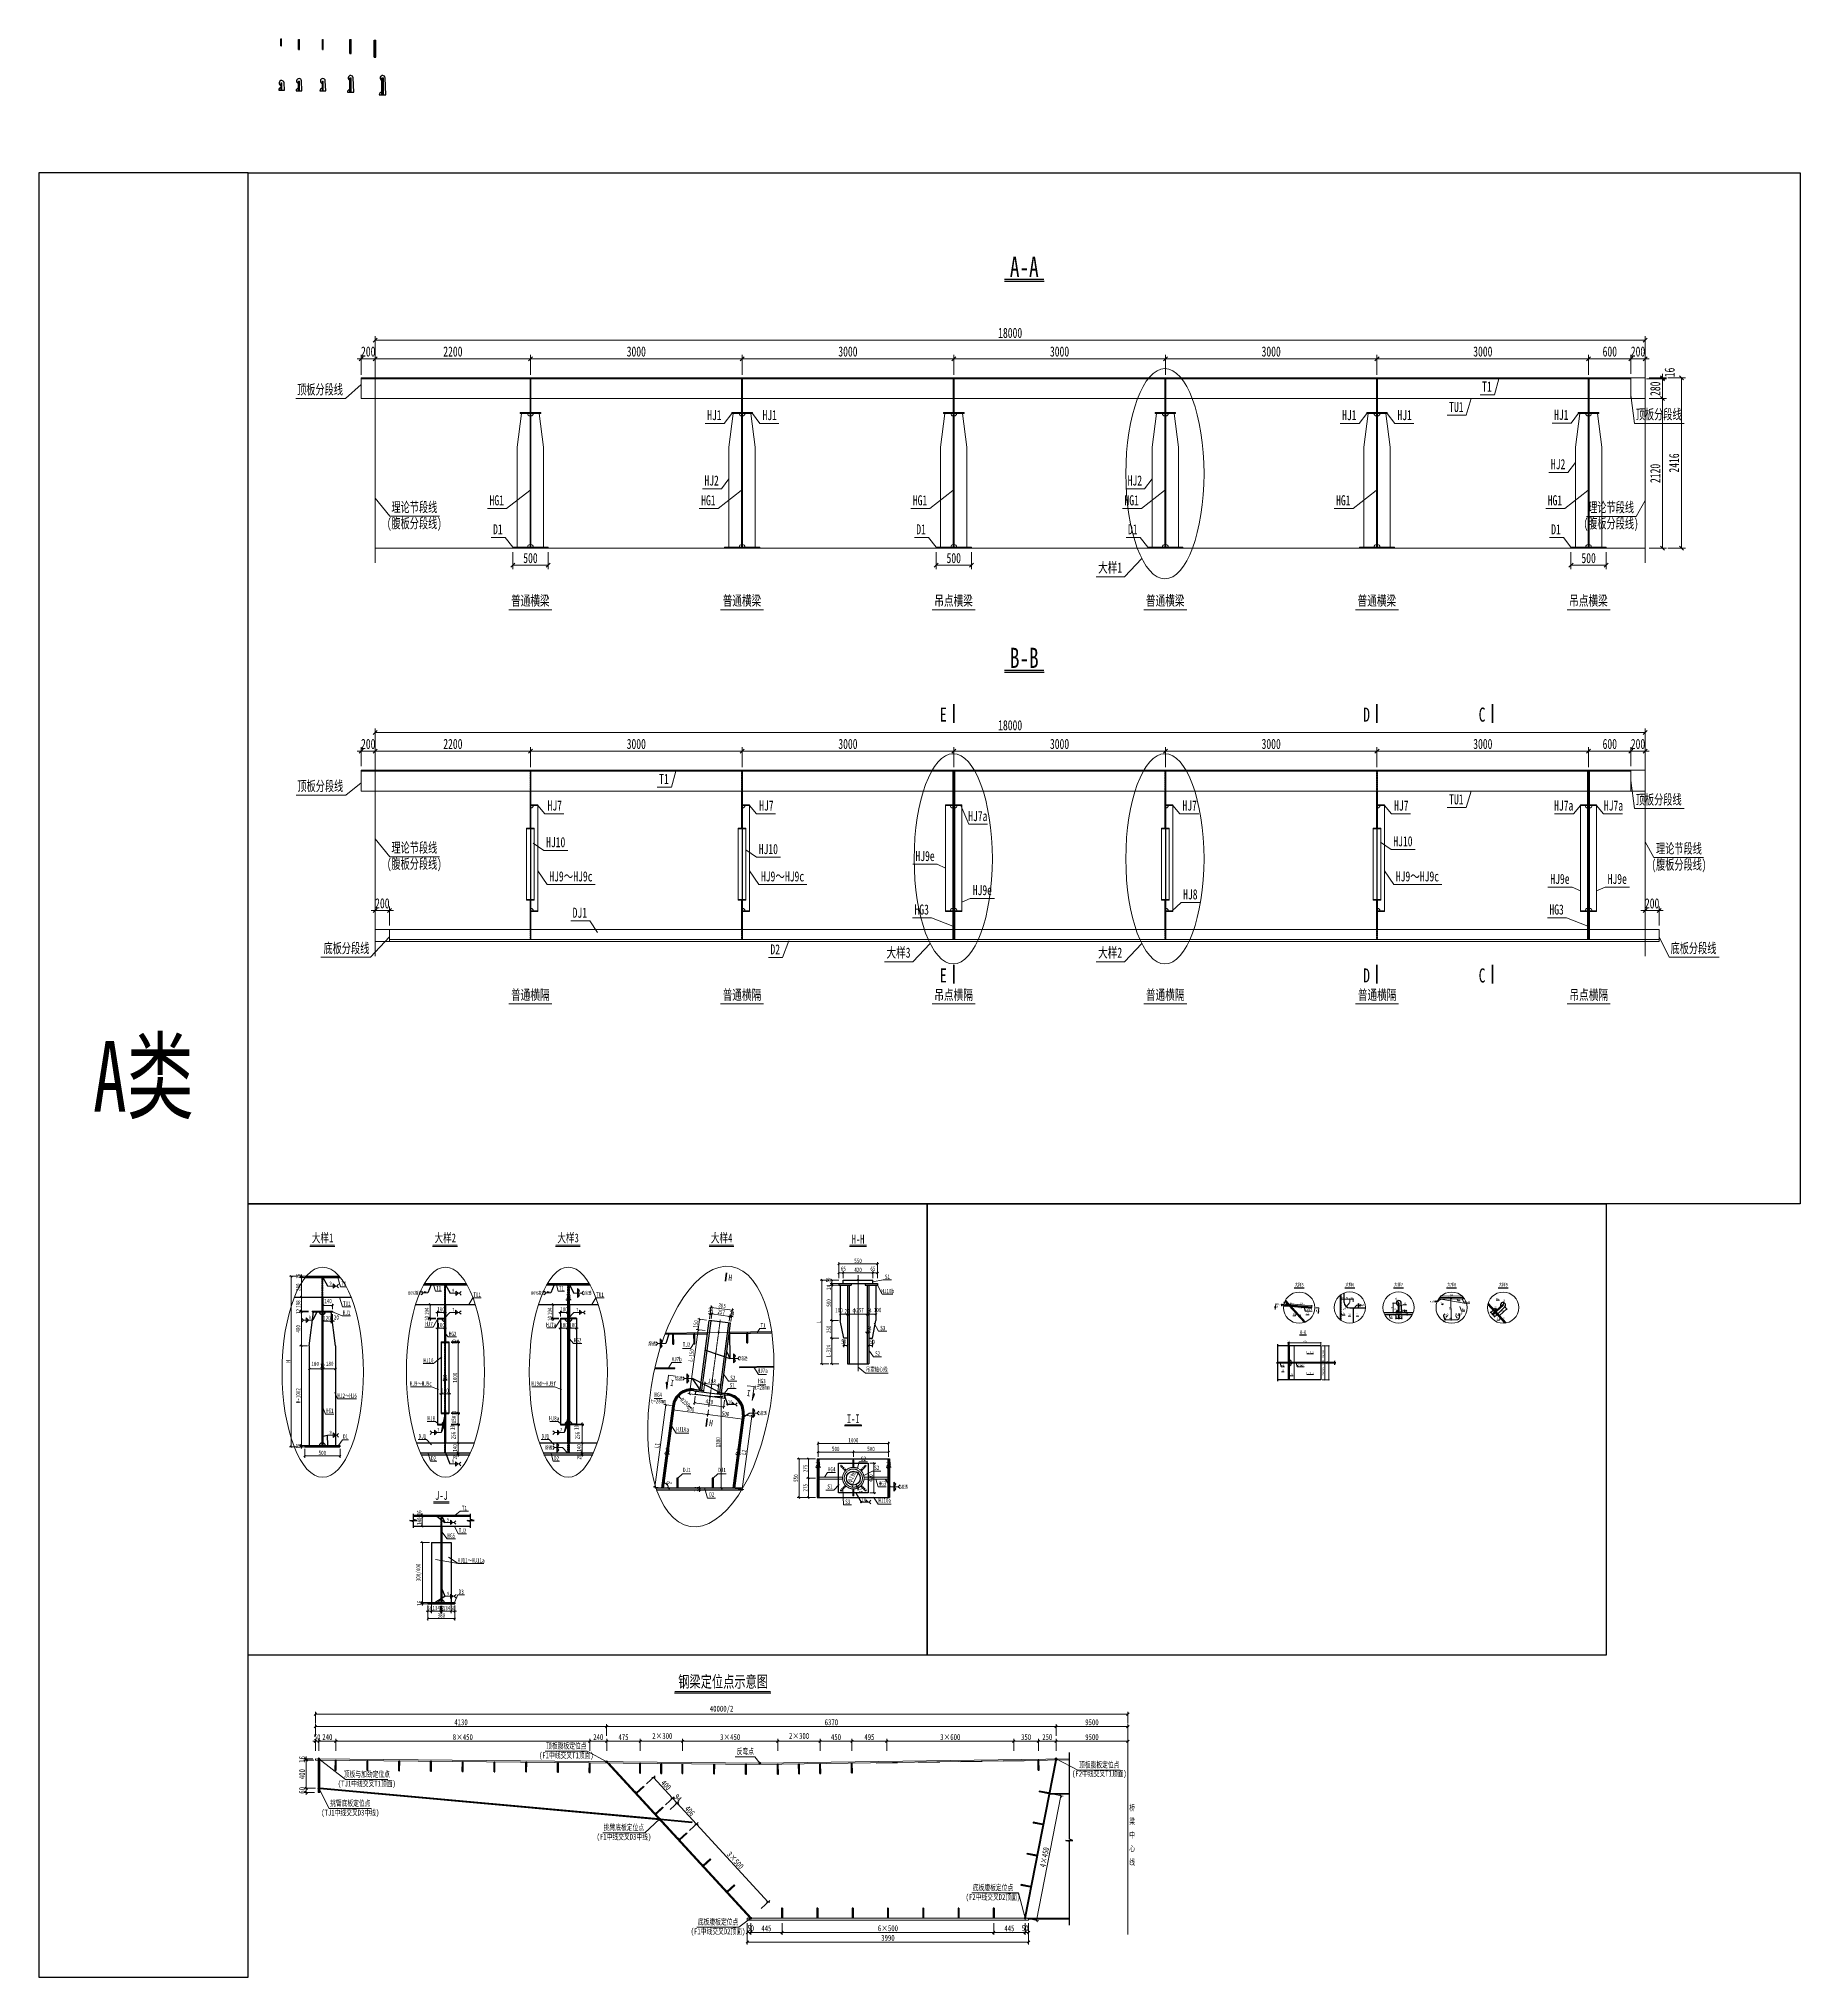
# Model space of a CAD drawing. Header units: millimetres. Extents: x 44597 to 300567, y -113054 to 73044.
# Drawn here: x 44597 to 69567, y -61894 to -34415 of the extents above; entities that cross this region are included whole.
import ezdxf
from ezdxf.enums import TextEntityAlignment as Align

# ---------------------------------------------------------------- set-up
doc = ezdxf.new("R2010")
doc.units = ezdxf.units.MM
doc.linetypes.add('CENTER2', pattern=[28.575, 19.05, -3.175, 3.175, -3.175])
doc.linetypes.add('DASHED', pattern=[0.75, 0.5, -0.25])
doc.layers.get('Defpoints').update_dxf_attribs({"color": 8})
for name, color, linetype, lineweight in [('Dim', 4, 'Continuous', 15), ('中心线', 2, 'CENTER2', 15), ('文字', 7, 'Continuous', 15), ('标注线及字体', 2, 'Continuous', 15), ('粗线', 3, 'Continuous', 35), ('细实线', 4, 'Continuous', 15), ('虚线', 7, 'DASHED', 13), ('钢板粗线', 1, 'Continuous', 25), ('钢板细线', 6, 'Continuous', 15)]:
    doc.layers.add(name, color=color, linetype=linetype, lineweight=lineweight)
doc.layers.add('Text', color=4, linetype='Continuous')
doc.styles.add('111', font='', dxfattribs={"width": 0.7})
doc.styles.add('BM_Dim', font='', dxfattribs={"width": 0.85})
doc.styles.add('SMEDI', font='', dxfattribs={"width": 0.75})
doc.styles.get("Standard").update_dxf_attribs({"font": ''})
doc.styles.get('111').set_extended_font_data('仿宋_GB2312')
doc.styles.get('BM_Dim').set_extended_font_data('仿宋_GB2312')
doc.styles.get('SMEDI').set_extended_font_data('仿宋_GB2312')
doc.styles.get('Standard').set_extended_font_data('仿宋_GB2312')
doc.dimstyles.new('200', dxfattribs={"dimscale": 0, "dimtxt": 2.5, "dimasz": 1, "dimexe": 1, "dimexo": 1, "dimgap": 0.6, "dimtad": 1, "dimdec": 0, "dimdsep": 46, "dimtxsty": '111', "dimblk": 'OBLIQUE', "dimcen": 0, "dimclrd": 4, "dimclre": 4, "dimclrt": 4, "dimadec": 1, "dimazin": 2, "dimtfac": 1, "dimtdec": 0, "dimtix": 1, "dimtmove": 2, "dimatfit": 3, "dimfxl": 4, "dimfxlon": 1, "dimtolj": 1, "dimlwd": -1, "dimlwe": -1, "dimarcsym": 0})
doc.dimstyles.new('MSteel_1.0_1.0', dxfattribs={"dimtxt": 3, "dimasz": 1.2, "dimexe": 1, "dimexo": 1, "dimgap": 1, "dimtad": 3, "dimtoh": 1, "dimdec": 0, "dimzin": 0, "dimdsep": 46, "dimtxsty": 'Standard', "dimblk": 'ARCHTICK', "dimcen": 0.09, "dimclrd": 3, "dimclre": 3, "dimadec": 0, "dimazin": 0, "dimtfac": 1, "dimtdec": 4, "dimtofl": 0, "dimtmove": 0, "dimatfit": 3, "dimfxl": 1, "dimtolj": 1, "dimtzin": 0, "dimarcsym": 0})

# ---------------------------------------------------------------- blocks, each defined once
blk = doc.blocks.new('普通横隔立面')
at = {"layer": 'Defpoints'}
for p, q in [((56843, -62754), (56843, -65138)), ((56737, -63234), (56837, -63234)), ((56737, -64737), (56837, -64737))]:
    blk.add_line(p, q, dxfattribs=at)
at = {"layer": '虚线', "ltscale": 2}
for p, q in [((56837, -63034), (56837, -62754)), ((56849, -63034), (56849, -62754)), ((56837, -64998), (56837, -65138)), ((56837, -64998), (56837, -65138)), ((56849, -64998), (56849, -65138)), ((56849, -64998), (56849, -65138))]:
    blk.add_line(p, q, dxfattribs=at)
at = {"layer": '钢板细线'}
for p, q in [((56837, -63034), (56837, -63561)), ((56849, -63034), (56849, -63561)), ((56737, -63229), (56837, -63229)), ((56737, -63229), (56737, -63239)), ((56737, -63239), (56837, -63239)), ((56737, -63239), (56737, -64732)), ((56788, -63561), (56898, -63561)), ((56788, -63561), (56788, -64581)), ((56788, -63571), (56898, -63571)), ((56898, -63561), (56898, -64581)), ((56788, -64571), (56898, -64571)), ((56737, -64732), (56837, -64732)), ((56737, -64732), (56737, -64742)), ((56737, -64742), (56837, -64742)), ((56788, -64581), (56898, -64581)), ((56837, -64581), (56837, -64998)), ((56849, -64581), (56849, -64998))]:
    blk.add_line(p, q, dxfattribs=at)
for centre, start, end in [((56837, -63239), 180, 270), ((56837, -64732), 90, 180)]:
    blk.add_arc(centre, 35, start, end, dxfattribs=at)
blk = doc.blocks.new('_Oblique')
at = {"color": 0, "linetype": 'ByBlock', "lineweight": -2}
blk.add_line((-0.5, -0.5), (0.5, 0.5), dxfattribs=at)
blk = doc.blocks.new('*D26')
at = {"layer": 'Defpoints', "color": 0, "transparency": 16777216}
for p in [(66567, -38952), (66567, -39236), (67167, -39220)]:
    blk.add_point(p, dxfattribs=at)
at = {"layer": '细实线', "color": 4, "transparency": 16777216}
for p, q in [((66567, -39179), (66567, -38894)), ((67167, -38952), (66567, -38952)), ((67167, -39163), (67167, -38894))]:
    blk.add_line(p, q, dxfattribs=at)
at = {"layer": '细实线', "color": 4, "transparency": 16777216, "xscale": 57.14285714285715, "yscale": 57.14285714285715, "zscale": 57.14285714285715, "rotation": 180}
blk.add_blockref('_Oblique', (66567, -38952), dxfattribs=at)
at = {"layer": '细实线', "color": 4, "transparency": 16777216, "xscale": 57.14285714285715, "yscale": 57.14285714285715, "zscale": 57.14285714285715}
blk.add_blockref('_Oblique', (67167, -38952), dxfattribs=at)
at = {"layer": '细实线', "color": 4, "transparency": 16777216, "insert": (66867, -38849), "char_height": 142.9, "attachment_point": 5, "style": '111'}
blk.add_mtext('\\A1;600', dxfattribs=at)
blk = doc.blocks.new('*D27')
at = {"layer": 'Defpoints', "color": 0, "transparency": 16777216}
for p in [(63567, -38952), (63567, -39236), (66567, -39236)]:
    blk.add_point(p, dxfattribs=at)
at = {"layer": '细实线', "color": 4, "transparency": 16777216}
for p, q in [((63567, -39179), (63567, -38894)), ((66567, -38952), (63567, -38952)), ((66567, -39179), (66567, -38894))]:
    blk.add_line(p, q, dxfattribs=at)
at = {"layer": '细实线', "color": 4, "transparency": 16777216, "xscale": 57.14285714285715, "yscale": 57.14285714285715, "zscale": 57.14285714285715, "rotation": 180}
blk.add_blockref('_Oblique', (63567, -38952), dxfattribs=at)
at = {"layer": '细实线', "color": 4, "transparency": 16777216, "xscale": 57.14285714285715, "yscale": 57.14285714285715, "zscale": 57.14285714285715}
blk.add_blockref('_Oblique', (66567, -38952), dxfattribs=at)
at = {"layer": '细实线', "color": 4, "transparency": 16777216, "insert": (65067, -38849), "char_height": 142.9, "attachment_point": 5, "style": '111'}
blk.add_mtext('\\A1;3000', dxfattribs=at)
blk = doc.blocks.new('*D28')
at = {"layer": 'Defpoints', "color": 0, "transparency": 16777216}
for p in [(60567, -38952), (60567, -39236), (63567, -39236)]:
    blk.add_point(p, dxfattribs=at)
at = {"layer": '细实线', "color": 4, "transparency": 16777216}
for p, q in [((60567, -39179), (60567, -38894)), ((63567, -38952), (60567, -38952)), ((63567, -39179), (63567, -38894))]:
    blk.add_line(p, q, dxfattribs=at)
at = {"layer": '细实线', "color": 4, "transparency": 16777216, "xscale": 57.14285714285715, "yscale": 57.14285714285715, "zscale": 57.14285714285715, "rotation": 180}
blk.add_blockref('_Oblique', (60567, -38952), dxfattribs=at)
at = {"layer": '细实线', "color": 4, "transparency": 16777216, "xscale": 57.14285714285715, "yscale": 57.14285714285715, "zscale": 57.14285714285715}
blk.add_blockref('_Oblique', (63567, -38952), dxfattribs=at)
at = {"layer": '细实线', "color": 4, "transparency": 16777216, "insert": (62067, -38849), "char_height": 142.9, "attachment_point": 5, "style": '111'}
blk.add_mtext('\\A1;3000', dxfattribs=at)
blk = doc.blocks.new('*D29')
at = {"layer": 'Defpoints', "color": 0, "transparency": 16777216}
for p in [(57567, -38952), (57567, -39236), (60567, -39236)]:
    blk.add_point(p, dxfattribs=at)
at = {"layer": '细实线', "color": 4, "transparency": 16777216}
for p, q in [((57567, -39179), (57567, -38894)), ((60567, -38952), (57567, -38952)), ((60567, -39179), (60567, -38894))]:
    blk.add_line(p, q, dxfattribs=at)
at = {"layer": '细实线', "color": 4, "transparency": 16777216, "xscale": 57.14285714285715, "yscale": 57.14285714285715, "zscale": 57.14285714285715, "rotation": 180}
blk.add_blockref('_Oblique', (57567, -38952), dxfattribs=at)
at = {"layer": '细实线', "color": 4, "transparency": 16777216, "xscale": 57.14285714285715, "yscale": 57.14285714285715, "zscale": 57.14285714285715}
blk.add_blockref('_Oblique', (60567, -38952), dxfattribs=at)
at = {"layer": '细实线', "color": 4, "transparency": 16777216, "insert": (59067, -38849), "char_height": 142.9, "attachment_point": 5, "style": '111'}
blk.add_mtext('\\A1;3000', dxfattribs=at)
blk = doc.blocks.new('*D30')
at = {"layer": 'Defpoints', "color": 0, "transparency": 16777216}
for p in [(54567, -38952), (54567, -39236), (57567, -39236)]:
    blk.add_point(p, dxfattribs=at)
at = {"layer": '细实线', "color": 4, "transparency": 16777216}
for p, q in [((54567, -39179), (54567, -38894)), ((57567, -38952), (54567, -38952)), ((57567, -39179), (57567, -38894))]:
    blk.add_line(p, q, dxfattribs=at)
at = {"layer": '细实线', "color": 4, "transparency": 16777216, "xscale": 57.14285714285715, "yscale": 57.14285714285715, "zscale": 57.14285714285715, "rotation": 180}
blk.add_blockref('_Oblique', (54567, -38952), dxfattribs=at)
at = {"layer": '细实线', "color": 4, "transparency": 16777216, "xscale": 57.14285714285715, "yscale": 57.14285714285715, "zscale": 57.14285714285715}
blk.add_blockref('_Oblique', (57567, -38952), dxfattribs=at)
at = {"layer": '细实线', "color": 4, "transparency": 16777216, "insert": (56067, -38849), "char_height": 142.9, "attachment_point": 5, "style": '111'}
blk.add_mtext('\\A1;3000', dxfattribs=at)
blk = doc.blocks.new('*D31')
at = {"layer": 'Defpoints', "color": 0, "transparency": 16777216}
for p in [(51567, -38952), (51567, -39236), (54567, -39236)]:
    blk.add_point(p, dxfattribs=at)
at = {"layer": '细实线', "color": 4, "transparency": 16777216}
for p, q in [((51567, -39179), (51567, -38894)), ((54567, -38952), (51567, -38952)), ((54567, -39179), (54567, -38894))]:
    blk.add_line(p, q, dxfattribs=at)
at = {"layer": '细实线', "color": 4, "transparency": 16777216, "xscale": 57.14285714285715, "yscale": 57.14285714285715, "zscale": 57.14285714285715, "rotation": 180}
blk.add_blockref('_Oblique', (51567, -38952), dxfattribs=at)
at = {"layer": '细实线', "color": 4, "transparency": 16777216, "xscale": 57.14285714285715, "yscale": 57.14285714285715, "zscale": 57.14285714285715}
blk.add_blockref('_Oblique', (54567, -38952), dxfattribs=at)
at = {"layer": '细实线', "color": 4, "transparency": 16777216, "insert": (53067, -38849), "char_height": 142.9, "attachment_point": 5, "style": '111'}
blk.add_mtext('\\A1;3000', dxfattribs=at)
blk = doc.blocks.new('*D32')
at = {"layer": 'Defpoints', "color": 0, "transparency": 16777216}
for p in [(49367, -38952), (49367, -39236), (51567, -39236)]:
    blk.add_point(p, dxfattribs=at)
at = {"layer": '细实线', "color": 4, "transparency": 16777216}
for p, q in [((49367, -39179), (49367, -38894)), ((51567, -38952), (49367, -38952)), ((51567, -39179), (51567, -38894))]:
    blk.add_line(p, q, dxfattribs=at)
at = {"layer": '细实线', "color": 4, "transparency": 16777216, "xscale": 57.14285714285715, "yscale": 57.14285714285715, "zscale": 57.14285714285715, "rotation": 180}
blk.add_blockref('_Oblique', (49367, -38952), dxfattribs=at)
at = {"layer": '细实线', "color": 4, "transparency": 16777216, "xscale": 57.14285714285715, "yscale": 57.14285714285715, "zscale": 57.14285714285715}
blk.add_blockref('_Oblique', (51567, -38952), dxfattribs=at)
at = {"layer": '细实线', "color": 4, "transparency": 16777216, "insert": (50467, -38849), "char_height": 142.9, "attachment_point": 5, "style": '111'}
blk.add_mtext('\\A1;2200', dxfattribs=at)
blk = doc.blocks.new('*D33')
at = {"layer": 'Defpoints', "color": 0, "transparency": 16777216}
for p in [(49367, -38687), (49367, -38972), (67367, -38956)]:
    blk.add_point(p, dxfattribs=at)
at = {"layer": '细实线', "color": 4, "transparency": 16777216}
for p, q in [((49367, -38914), (49367, -38630)), ((67367, -38687), (49367, -38687)), ((67367, -38898), (67367, -38630))]:
    blk.add_line(p, q, dxfattribs=at)
at = {"layer": '细实线', "color": 4, "transparency": 16777216, "xscale": 57.14285714285715, "yscale": 57.14285714285715, "zscale": 57.14285714285715, "rotation": 180}
blk.add_blockref('_Oblique', (49367, -38687), dxfattribs=at)
at = {"layer": '细实线', "color": 4, "transparency": 16777216, "xscale": 57.14285714285715, "yscale": 57.14285714285715, "zscale": 57.14285714285715}
blk.add_blockref('_Oblique', (67367, -38687), dxfattribs=at)
at = {"layer": '细实线', "color": 4, "transparency": 16777216, "insert": (58367, -38585), "char_height": 142.9, "attachment_point": 5, "style": '111'}
blk.add_mtext('\\A1;18000', dxfattribs=at)
blk = doc.blocks.new('*D34')
at = {"layer": 'Defpoints', "color": 0, "transparency": 16777216}
for p in [(66567, -44514), (67167, -44783), (66567, -44799)]:
    blk.add_point(p, dxfattribs=at)
at = {"layer": '细实线', "color": 4, "transparency": 16777216}
for p, q in [((66567, -44741), (66567, -44457)), ((67167, -44514), (66567, -44514)), ((67167, -44725), (67167, -44457))]:
    blk.add_line(p, q, dxfattribs=at)
at = {"layer": '细实线', "color": 4, "transparency": 16777216, "xscale": 57.14285714285715, "yscale": 57.14285714285715, "zscale": 57.14285714285715, "rotation": 180}
blk.add_blockref('_Oblique', (66567, -44514), dxfattribs=at)
at = {"layer": '细实线', "color": 4, "transparency": 16777216, "xscale": 57.14285714285715, "yscale": 57.14285714285715, "zscale": 57.14285714285715}
blk.add_blockref('_Oblique', (67167, -44514), dxfattribs=at)
at = {"layer": '细实线', "color": 4, "transparency": 16777216, "insert": (66867, -44412), "char_height": 142.9, "attachment_point": 5, "style": '111'}
blk.add_mtext('\\A1;600', dxfattribs=at)
blk = doc.blocks.new('*D35')
at = {"layer": 'Defpoints', "color": 0, "transparency": 16777216}
for p in [(63567, -44514), (63567, -44799), (66567, -44799)]:
    blk.add_point(p, dxfattribs=at)
at = {"layer": '细实线', "color": 4, "transparency": 16777216}
for p, q in [((63567, -44741), (63567, -44457)), ((66567, -44514), (63567, -44514)), ((66567, -44741), (66567, -44457))]:
    blk.add_line(p, q, dxfattribs=at)
at = {"layer": '细实线', "color": 4, "transparency": 16777216, "xscale": 57.14285714285715, "yscale": 57.14285714285715, "zscale": 57.14285714285715, "rotation": 180}
blk.add_blockref('_Oblique', (63567, -44514), dxfattribs=at)
at = {"layer": '细实线', "color": 4, "transparency": 16777216, "xscale": 57.14285714285715, "yscale": 57.14285714285715, "zscale": 57.14285714285715}
blk.add_blockref('_Oblique', (66567, -44514), dxfattribs=at)
at = {"layer": '细实线', "color": 4, "transparency": 16777216, "insert": (65067, -44412), "char_height": 142.9, "attachment_point": 5, "style": '111'}
blk.add_mtext('\\A1;3000', dxfattribs=at)
blk = doc.blocks.new('*D36')
at = {"layer": 'Defpoints', "color": 0, "transparency": 16777216}
for p in [(60567, -44514), (60567, -44799), (63567, -44799)]:
    blk.add_point(p, dxfattribs=at)
at = {"layer": '细实线', "color": 4, "transparency": 16777216}
for p, q in [((60567, -44741), (60567, -44457)), ((63567, -44514), (60567, -44514)), ((63567, -44741), (63567, -44457))]:
    blk.add_line(p, q, dxfattribs=at)
at = {"layer": '细实线', "color": 4, "transparency": 16777216, "xscale": 57.14285714285715, "yscale": 57.14285714285715, "zscale": 57.14285714285715, "rotation": 180}
blk.add_blockref('_Oblique', (60567, -44514), dxfattribs=at)
at = {"layer": '细实线', "color": 4, "transparency": 16777216, "xscale": 57.14285714285715, "yscale": 57.14285714285715, "zscale": 57.14285714285715}
blk.add_blockref('_Oblique', (63567, -44514), dxfattribs=at)
at = {"layer": '细实线', "color": 4, "transparency": 16777216, "insert": (62067, -44412), "char_height": 142.9, "attachment_point": 5, "style": '111'}
blk.add_mtext('\\A1;3000', dxfattribs=at)
blk = doc.blocks.new('*D37')
at = {"layer": 'Defpoints', "color": 0, "transparency": 16777216}
for p in [(57567, -44514), (57567, -44799), (60567, -44799)]:
    blk.add_point(p, dxfattribs=at)
at = {"layer": '细实线', "color": 4, "transparency": 16777216}
for p, q in [((57567, -44741), (57567, -44457)), ((60567, -44514), (57567, -44514)), ((60567, -44741), (60567, -44457))]:
    blk.add_line(p, q, dxfattribs=at)
at = {"layer": '细实线', "color": 4, "transparency": 16777216, "xscale": 57.14285714285715, "yscale": 57.14285714285715, "zscale": 57.14285714285715, "rotation": 180}
blk.add_blockref('_Oblique', (57567, -44514), dxfattribs=at)
at = {"layer": '细实线', "color": 4, "transparency": 16777216, "xscale": 57.14285714285715, "yscale": 57.14285714285715, "zscale": 57.14285714285715}
blk.add_blockref('_Oblique', (60567, -44514), dxfattribs=at)
at = {"layer": '细实线', "color": 4, "transparency": 16777216, "insert": (59067, -44412), "char_height": 142.9, "attachment_point": 5, "style": '111'}
blk.add_mtext('\\A1;3000', dxfattribs=at)
blk = doc.blocks.new('*D38')
at = {"layer": 'Defpoints', "color": 0, "transparency": 16777216}
for p in [(54567, -44514), (54567, -44799), (57567, -44799)]:
    blk.add_point(p, dxfattribs=at)
at = {"layer": '细实线', "color": 4, "transparency": 16777216}
for p, q in [((54567, -44741), (54567, -44457)), ((57567, -44514), (54567, -44514)), ((57567, -44741), (57567, -44457))]:
    blk.add_line(p, q, dxfattribs=at)
at = {"layer": '细实线', "color": 4, "transparency": 16777216, "xscale": 57.14285714285715, "yscale": 57.14285714285715, "zscale": 57.14285714285715, "rotation": 180}
blk.add_blockref('_Oblique', (54567, -44514), dxfattribs=at)
at = {"layer": '细实线', "color": 4, "transparency": 16777216, "xscale": 57.14285714285715, "yscale": 57.14285714285715, "zscale": 57.14285714285715}
blk.add_blockref('_Oblique', (57567, -44514), dxfattribs=at)
at = {"layer": '细实线', "color": 4, "transparency": 16777216, "insert": (56067, -44412), "char_height": 142.9, "attachment_point": 5, "style": '111'}
blk.add_mtext('\\A1;3000', dxfattribs=at)
blk = doc.blocks.new('*D39')
at = {"layer": 'Defpoints', "color": 0, "transparency": 16777216}
for p in [(51567, -44514), (51567, -44799), (54567, -44799)]:
    blk.add_point(p, dxfattribs=at)
at = {"layer": '细实线', "color": 4, "transparency": 16777216}
for p, q in [((51567, -44741), (51567, -44457)), ((54567, -44514), (51567, -44514)), ((54567, -44741), (54567, -44457))]:
    blk.add_line(p, q, dxfattribs=at)
at = {"layer": '细实线', "color": 4, "transparency": 16777216, "xscale": 57.14285714285715, "yscale": 57.14285714285715, "zscale": 57.14285714285715, "rotation": 180}
blk.add_blockref('_Oblique', (51567, -44514), dxfattribs=at)
at = {"layer": '细实线', "color": 4, "transparency": 16777216, "xscale": 57.14285714285715, "yscale": 57.14285714285715, "zscale": 57.14285714285715}
blk.add_blockref('_Oblique', (54567, -44514), dxfattribs=at)
at = {"layer": '细实线', "color": 4, "transparency": 16777216, "insert": (53067, -44412), "char_height": 142.9, "attachment_point": 5, "style": '111'}
blk.add_mtext('\\A1;3000', dxfattribs=at)
blk = doc.blocks.new('*D40')
at = {"layer": 'Defpoints', "color": 0, "transparency": 16777216}
for p in [(49367, -44514), (49367, -44799), (51567, -44799)]:
    blk.add_point(p, dxfattribs=at)
at = {"layer": '细实线', "color": 4, "transparency": 16777216}
for p, q in [((49367, -44741), (49367, -44457)), ((51567, -44514), (49367, -44514)), ((51567, -44741), (51567, -44457))]:
    blk.add_line(p, q, dxfattribs=at)
at = {"layer": '细实线', "color": 4, "transparency": 16777216, "xscale": 57.14285714285715, "yscale": 57.14285714285715, "zscale": 57.14285714285715, "rotation": 180}
blk.add_blockref('_Oblique', (49367, -44514), dxfattribs=at)
at = {"layer": '细实线', "color": 4, "transparency": 16777216, "xscale": 57.14285714285715, "yscale": 57.14285714285715, "zscale": 57.14285714285715}
blk.add_blockref('_Oblique', (51567, -44514), dxfattribs=at)
at = {"layer": '细实线', "color": 4, "transparency": 16777216, "insert": (50467, -44412), "char_height": 142.9, "attachment_point": 5, "style": '111'}
blk.add_mtext('\\A1;2200', dxfattribs=at)
blk = doc.blocks.new('*D41')
at = {"layer": 'Defpoints', "color": 0, "transparency": 16777216}
for p in [(49367, -44249), (49367, -44534), (67367, -44518)]:
    blk.add_point(p, dxfattribs=at)
at = {"layer": '细实线', "color": 4, "transparency": 16777216}
for p, q in [((49367, -44477), (49367, -44192)), ((67367, -44461), (67367, -44192)), ((67367, -44249), (49367, -44249))]:
    blk.add_line(p, q, dxfattribs=at)
at = {"layer": '细实线', "color": 4, "transparency": 16777216, "xscale": 57.14285714285715, "yscale": 57.14285714285715, "zscale": 57.14285714285715, "rotation": 180}
blk.add_blockref('_Oblique', (49367, -44249), dxfattribs=at)
at = {"layer": '细实线', "color": 4, "transparency": 16777216, "xscale": 57.14285714285715, "yscale": 57.14285714285715, "zscale": 57.14285714285715}
blk.add_blockref('_Oblique', (67367, -44249), dxfattribs=at)
at = {"layer": '细实线', "color": 4, "transparency": 16777216, "insert": (58367, -44147), "char_height": 142.9, "attachment_point": 5, "style": '111'}
blk.add_mtext('\\A1;18000', dxfattribs=at)
blk = doc.blocks.new('*D42')
at = {"layer": 'Defpoints', "color": 0, "transparency": 16777216}
for p in [(67167, -39236), (67614, -39236), (67367, -39516)]:
    blk.add_point(p, dxfattribs=at)
at = {"layer": '细实线', "color": 4, "transparency": 16777216}
for p, q in [((67385, -39236), (67671, -39236)), ((67614, -39516), (67614, -39236)), ((67424, -39516), (67671, -39516))]:
    blk.add_line(p, q, dxfattribs=at)
at = {"layer": '细实线', "color": 4, "transparency": 16777216, "xscale": 57.14285714285715, "yscale": 57.14285714285715, "zscale": 57.14285714285715}
for p, rotation in [((67614, -39236), 90), ((67614, -39516), 270)]:
    blk.add_blockref('_Oblique', p, dxfattribs=dict(at, rotation=rotation))
at = {"layer": '细实线', "color": 4, "transparency": 16777216, "insert": (67512, -39376), "char_height": 142.9, "attachment_point": 5, "rotation": 90, "style": '111'}
blk.add_mtext('\\A1;280', dxfattribs=at)
blk = doc.blocks.new('*D43')
at = {"layer": 'Defpoints', "color": 0, "transparency": 16777216}
for p in [(67367, -39220), (67367, -39236), (67614, -39220)]:
    blk.add_point(p, dxfattribs=at)
at = {"layer": '细实线', "color": 4, "transparency": 16777216}
for p, q in [((67424, -39220), (67671, -39220)), ((67424, -39236), (67671, -39236)), ((67614, -39220), (67614, -39163)), ((67614, -39236), (67614, -39220)), ((67614, -39236), (67614, -39293))]:
    blk.add_line(p, q, dxfattribs=at)
at = {"layer": '细实线', "color": 4, "transparency": 16777216, "xscale": 57.14285714285715, "yscale": 57.14285714285715, "zscale": 57.14285714285715}
for p, rotation in [((67614, -39220), 270), ((67614, -39236), 90)]:
    blk.add_blockref('_Oblique', p, dxfattribs=dict(at, rotation=rotation))
at = {"layer": '细实线', "color": 4, "transparency": 16777216, "insert": (67716, -39145), "char_height": 142.9, "attachment_point": 5, "rotation": 90, "style": '111'}
blk.add_mtext('\\A1;16', dxfattribs=at)
blk = doc.blocks.new('*D44')
at = {"layer": 'Defpoints', "color": 0, "transparency": 16777216}
for p in [(67367, -39516), (67614, -39516), (67367, -41636)]:
    blk.add_point(p, dxfattribs=at)
at = {"layer": '细实线', "color": 4, "transparency": 16777216}
for p, q in [((67424, -39516), (67671, -39516)), ((67614, -41636), (67614, -39516)), ((67424, -41636), (67671, -41636))]:
    blk.add_line(p, q, dxfattribs=at)
at = {"layer": '细实线', "color": 4, "transparency": 16777216, "xscale": 57.14285714285715, "yscale": 57.14285714285715, "zscale": 57.14285714285715}
for p, rotation in [((67614, -39516), 90), ((67614, -41636), 270)]:
    blk.add_blockref('_Oblique', p, dxfattribs=dict(at, rotation=rotation))
at = {"layer": '细实线', "color": 4, "transparency": 16777216, "insert": (67512, -40576), "char_height": 142.9, "attachment_point": 5, "rotation": 90, "style": '111'}
blk.add_mtext('\\A1;2120', dxfattribs=at)
blk = doc.blocks.new('*D45')
at = {"layer": 'Defpoints', "color": 0, "transparency": 16777216}
for p in [(67634, -39220), (67882, -39220), (67634, -41636)]:
    blk.add_point(p, dxfattribs=at)
at = {"layer": '细实线', "color": 4, "transparency": 16777216}
for p, q in [((67692, -39220), (67939, -39220)), ((67882, -41636), (67882, -39220)), ((67692, -41636), (67939, -41636))]:
    blk.add_line(p, q, dxfattribs=at)
at = {"layer": '细实线', "color": 4, "transparency": 16777216, "xscale": 57.14285714285715, "yscale": 57.14285714285715, "zscale": 57.14285714285715}
for p, rotation in [((67882, -39220), 90), ((67882, -41636), 270)]:
    blk.add_blockref('_Oblique', p, dxfattribs=dict(at, rotation=rotation))
at = {"layer": '细实线', "color": 4, "transparency": 16777216, "insert": (67779, -40428), "char_height": 142.9, "attachment_point": 5, "rotation": 90, "style": '111'}
blk.add_mtext('\\A1;2416', dxfattribs=at)
blk = doc.blocks.new('*D46')
at = {"layer": 'Defpoints', "color": 0, "transparency": 16777216}
for p in [(66317, -41636), (66817, -41636), (66317, -41879)]:
    blk.add_point(p, dxfattribs=at)
at = {"layer": '细实线', "color": 4, "transparency": 16777216}
for p, q in [((66317, -41693), (66317, -41936)), ((66817, -41693), (66817, -41936)), ((66817, -41879), (66317, -41879))]:
    blk.add_line(p, q, dxfattribs=at)
at = {"layer": '细实线', "color": 4, "transparency": 16777216, "xscale": 57.14285714285715, "yscale": 57.14285714285715, "zscale": 57.14285714285715, "rotation": 180}
blk.add_blockref('_Oblique', (66317, -41879), dxfattribs=at)
at = {"layer": '细实线', "color": 4, "transparency": 16777216, "xscale": 57.14285714285715, "yscale": 57.14285714285715, "zscale": 57.14285714285715}
blk.add_blockref('_Oblique', (66817, -41879), dxfattribs=at)
at = {"layer": '细实线', "color": 4, "transparency": 16777216, "insert": (66567, -41777), "char_height": 142.9, "attachment_point": 5, "style": '111'}
blk.add_mtext('\\A1;500', dxfattribs=at)
blk = doc.blocks.new('*D47')
at = {"layer": 'Defpoints', "color": 0, "transparency": 16777216}
for p in [(51317, -41636), (51817, -41636), (51317, -41879)]:
    blk.add_point(p, dxfattribs=at)
at = {"layer": '细实线', "color": 4, "transparency": 16777216}
for p, q in [((51317, -41693), (51317, -41936)), ((51817, -41693), (51817, -41936)), ((51817, -41879), (51317, -41879))]:
    blk.add_line(p, q, dxfattribs=at)
at = {"layer": '细实线', "color": 4, "transparency": 16777216, "xscale": 57.14285714285715, "yscale": 57.14285714285715, "zscale": 57.14285714285715, "rotation": 180}
blk.add_blockref('_Oblique', (51317, -41879), dxfattribs=at)
at = {"layer": '细实线', "color": 4, "transparency": 16777216, "xscale": 57.14285714285715, "yscale": 57.14285714285715, "zscale": 57.14285714285715}
blk.add_blockref('_Oblique', (51817, -41879), dxfattribs=at)
at = {"layer": '细实线', "color": 4, "transparency": 16777216, "insert": (51567, -41777), "char_height": 142.9, "attachment_point": 5, "style": '111'}
blk.add_mtext('\\A1;500', dxfattribs=at)
blk = doc.blocks.new('*D48')
at = {"layer": 'Defpoints', "color": 0, "transparency": 16777216}
for p in [(57317, -41636), (57817, -41636), (57317, -41879)]:
    blk.add_point(p, dxfattribs=at)
at = {"layer": '细实线', "color": 4, "transparency": 16777216}
for p, q in [((57317, -41693), (57317, -41936)), ((57817, -41693), (57817, -41936)), ((57817, -41879), (57317, -41879))]:
    blk.add_line(p, q, dxfattribs=at)
at = {"layer": '细实线', "color": 4, "transparency": 16777216, "xscale": 57.14285714285715, "yscale": 57.14285714285715, "zscale": 57.14285714285715, "rotation": 180}
blk.add_blockref('_Oblique', (57317, -41879), dxfattribs=at)
at = {"layer": '细实线', "color": 4, "transparency": 16777216, "xscale": 57.14285714285715, "yscale": 57.14285714285715, "zscale": 57.14285714285715}
blk.add_blockref('_Oblique', (57817, -41879), dxfattribs=at)
at = {"layer": '细实线', "color": 4, "transparency": 16777216, "insert": (57567, -41777), "char_height": 142.9, "attachment_point": 5, "style": '111'}
blk.add_mtext('\\A1;500', dxfattribs=at)
blk = doc.blocks.new('*D188')
at = {"layer": 'Defpoints', "color": 0, "transparency": 16777216}
for p in [(48431, -53221), (48611, -53221), (48611, -53269)]:
    blk.add_point(p, dxfattribs=at)
at = {"layer": '细实线', "color": 4, "transparency": 16777216}
for p, q in [((48431, -53246), (48431, -53294)), ((48431, -53269), (48611, -53269)), ((48611, -53246), (48611, -53294))]:
    blk.add_line(p, q, dxfattribs=at)
at = {"layer": '细实线', "color": 4, "transparency": 16777216, "xscale": 25, "yscale": 25, "zscale": 25, "rotation": 180}
blk.add_blockref('_Oblique', (48431, -53269), dxfattribs=at)
at = {"layer": '细实线', "color": 4, "transparency": 16777216, "xscale": 25, "yscale": 25, "zscale": 25}
blk.add_blockref('_Oblique', (48611, -53269), dxfattribs=at)
at = {"layer": '细实线', "color": 4, "transparency": 16777216, "insert": (48515, -53200), "char_height": 62.5, "attachment_point": 5, "style": '111'}
blk.add_mtext('\\A1;180', dxfattribs=at)
blk = doc.blocks.new('*D189')
at = {"layer": 'Defpoints', "color": 0, "transparency": 16777216}
for p in [(48623, -53221), (48803, -53221), (48803, -53269)]:
    blk.add_point(p, dxfattribs=at)
at = {"layer": '细实线', "color": 4, "transparency": 16777216}
for p, q in [((48623, -53246), (48623, -53294)), ((48623, -53269), (48803, -53269)), ((48803, -53246), (48803, -53294))]:
    blk.add_line(p, q, dxfattribs=at)
at = {"layer": '细实线', "color": 4, "transparency": 16777216, "xscale": 25, "yscale": 25, "zscale": 25, "rotation": 180}
blk.add_blockref('_Oblique', (48623, -53269), dxfattribs=at)
at = {"layer": '细实线', "color": 4, "transparency": 16777216, "xscale": 25, "yscale": 25, "zscale": 25}
blk.add_blockref('_Oblique', (48803, -53269), dxfattribs=at)
at = {"layer": '细实线', "color": 4, "transparency": 16777216, "insert": (48721, -53198), "char_height": 62.5, "attachment_point": 5, "style": '111'}
blk.add_mtext('\\A1;180', dxfattribs=at)
blk = doc.blocks.new('*D190')
at = {"layer": 'Defpoints', "color": 0, "transparency": 16777216}
for p in [(48611, -53221), (48623, -53221), (48623, -53269)]:
    blk.add_point(p, dxfattribs=at)
at = {"layer": '细实线', "color": 4, "transparency": 16777216}
for p, q in [((48611, -53269), (48586, -53269)), ((48611, -53246), (48611, -53294)), ((48611, -53269), (48623, -53269)), ((48623, -53246), (48623, -53294)), ((48623, -53269), (48648, -53269))]:
    blk.add_line(p, q, dxfattribs=at)
at = {"layer": '细实线', "color": 4, "transparency": 16777216, "xscale": 25, "yscale": 25, "zscale": 25}
blk.add_blockref('_Oblique', (48611, -53269), dxfattribs=at)
at = {"layer": '细实线', "color": 4, "transparency": 16777216, "xscale": 25, "yscale": 25, "zscale": 25, "rotation": 180}
blk.add_blockref('_Oblique', (48623, -53269), dxfattribs=at)
at = {"layer": '细实线', "color": 4, "transparency": 16777216, "insert": (48617, -53225), "char_height": 62.5, "attachment_point": 5, "style": '111'}
blk.add_mtext('\\A1;12', dxfattribs=at)
blk = doc.blocks.new('*D191')
at = {"layer": 'Defpoints', "color": 0, "transparency": 16777216}
for p in [(48623, -52372), (48623, -52451), (48763, -52451)]:
    blk.add_point(p, dxfattribs=at)
at = {"layer": '细实线', "color": 4, "transparency": 16777216}
for p, q in [((48623, -52426), (48623, -52347)), ((48763, -52372), (48623, -52372)), ((48763, -52426), (48763, -52347))]:
    blk.add_line(p, q, dxfattribs=at)
at = {"layer": '细实线', "color": 4, "transparency": 16777216, "xscale": 25, "yscale": 25, "zscale": 25, "rotation": 180}
blk.add_blockref('_Oblique', (48623, -52372), dxfattribs=at)
at = {"layer": '细实线', "color": 4, "transparency": 16777216, "xscale": 25, "yscale": 25, "zscale": 25}
blk.add_blockref('_Oblique', (48763, -52372), dxfattribs=at)
at = {"layer": '细实线', "color": 4, "transparency": 16777216, "insert": (48697, -52308), "char_height": 62.5, "attachment_point": 5, "style": '111'}
blk.add_mtext('\\A1;140', dxfattribs=at)
blk = doc.blocks.new('*D192')
at = {"layer": 'Defpoints', "color": 0, "transparency": 16777216}
for p in [(48623, -52463), (48743, -52463), (48623, -52596)]:
    blk.add_point(p, dxfattribs=at)
at = {"layer": '细实线', "color": 4, "transparency": 16777216}
for p, q in [((48623, -52496), (48623, -52621)), ((48743, -52596), (48623, -52596)), ((48743, -52496), (48743, -52621))]:
    blk.add_line(p, q, dxfattribs=at)
at = {"layer": '细实线', "color": 4, "transparency": 16777216, "xscale": 25, "yscale": 25, "zscale": 25, "rotation": 180}
blk.add_blockref('_Oblique', (48623, -52596), dxfattribs=at)
at = {"layer": '细实线', "color": 4, "transparency": 16777216, "xscale": 25, "yscale": 25, "zscale": 25}
blk.add_blockref('_Oblique', (48743, -52596), dxfattribs=at)
at = {"layer": '细实线', "color": 4, "transparency": 16777216, "insert": (48683, -52551), "char_height": 62.5, "attachment_point": 5, "style": '111'}
blk.add_mtext('\\A1;120', dxfattribs=at)
blk = doc.blocks.new('*D193')
at = {"layer": 'Defpoints', "color": 0, "transparency": 16777216}
for p in [(48743, -52463), (48763, -52463), (48743, -52596)]:
    blk.add_point(p, dxfattribs=at)
at = {"layer": '细实线', "color": 4, "transparency": 16777216}
for p, q in [((48743, -52596), (48718, -52596)), ((48743, -52496), (48743, -52621)), ((48763, -52596), (48743, -52596)), ((48763, -52496), (48763, -52621)), ((48763, -52596), (48788, -52596))]:
    blk.add_line(p, q, dxfattribs=at)
at = {"layer": '细实线', "color": 4, "transparency": 16777216, "xscale": 25, "yscale": 25, "zscale": 25}
blk.add_blockref('_Oblique', (48743, -52596), dxfattribs=at)
at = {"layer": '细实线', "color": 4, "transparency": 16777216, "xscale": 25, "yscale": 25, "zscale": 25, "rotation": 180}
blk.add_blockref('_Oblique', (48763, -52596), dxfattribs=at)
at = {"layer": '细实线', "color": 4, "transparency": 16777216, "insert": (48816, -52541), "char_height": 62.5, "attachment_point": 5, "style": '111'}
blk.add_mtext('\\A1;20', dxfattribs=at)
blk = doc.blocks.new('*D194')
at = {"layer": 'Defpoints', "color": 0, "transparency": 16777216}
for p in [(48471, -52463), (48319, -52943), (48431, -52943)]:
    blk.add_point(p, dxfattribs=at)
at = {"layer": '细实线', "color": 4, "transparency": 16777216}
for p, q in [((48419, -52463), (48294, -52463)), ((48319, -52463), (48319, -52943)), ((48406, -52943), (48294, -52943))]:
    blk.add_line(p, q, dxfattribs=at)
at = {"layer": '细实线', "color": 4, "transparency": 16777216, "xscale": 25, "yscale": 25, "zscale": 25}
for p, rotation in [((48319, -52463), 90), ((48319, -52943), 270)]:
    blk.add_blockref('_Oblique', p, dxfattribs=dict(at, rotation=rotation))
at = {"layer": '细实线', "color": 4, "transparency": 16777216, "insert": (48274, -52703), "char_height": 62.5, "attachment_point": 5, "rotation": 90, "style": '111'}
blk.add_mtext('\\A1;480', dxfattribs=at)
blk = doc.blocks.new('*D195')
at = {"layer": 'Defpoints', "color": 0, "transparency": 16777216}
for p in [(48431, -52943), (48319, -54357), (48431, -54357)]:
    blk.add_point(p, dxfattribs=at)
at = {"layer": '细实线', "color": 4, "transparency": 16777216}
for p, q in [((48406, -52943), (48294, -52943)), ((48319, -52943), (48319, -54357)), ((48406, -54357), (48294, -54357))]:
    blk.add_line(p, q, dxfattribs=at)
at = {"layer": '细实线', "color": 4, "transparency": 16777216, "xscale": 25, "yscale": 25, "zscale": 25}
for p, rotation in [((48319, -52943), 90), ((48319, -54357), 270)]:
    blk.add_blockref('_Oblique', p, dxfattribs=dict(at, rotation=rotation))
at = {"layer": '细实线', "color": 4, "transparency": 16777216, "insert": (48274, -53650), "char_height": 62.5, "attachment_point": 5, "rotation": 90, "style": '111'}
blk.add_mtext('\\A1;H-1002', dxfattribs=at)
blk = doc.blocks.new('*D196')
at = {"layer": 'Defpoints', "color": 0, "transparency": 16777216}
for p in [(48319, -54373), (48398, -54357), (48398, -54373)]:
    blk.add_point(p, dxfattribs=at)
at = {"layer": '细实线', "color": 4, "transparency": 16777216}
for p, q in [((48373, -54357), (48294, -54357)), ((48373, -54373), (48294, -54373)), ((48319, -54357), (48319, -54332)), ((48319, -54357), (48319, -54373)), ((48319, -54373), (48319, -54398))]:
    blk.add_line(p, q, dxfattribs=at)
at = {"layer": '细实线', "color": 4, "transparency": 16777216, "xscale": 25, "yscale": 25, "zscale": 25}
for p, rotation in [((48319, -54357), 270), ((48319, -54373), 90)]:
    blk.add_blockref('_Oblique', p, dxfattribs=dict(at, rotation=rotation))
at = {"layer": '细实线', "color": 4, "transparency": 16777216, "insert": (48274, -54365), "char_height": 62.5, "attachment_point": 5, "rotation": 90, "style": '111'}
blk.add_mtext('\\A1;16', dxfattribs=at)
blk = doc.blocks.new('*D197')
at = {"layer": 'Defpoints', "color": 0, "transparency": 16777216}
for p in [(48433, -51957), (48175, -54373), (48398, -54373)]:
    blk.add_point(p, dxfattribs=at)
at = {"layer": '细实线', "color": 4, "transparency": 16777216}
for p, q in [((48275, -51957), (48150, -51957)), ((48175, -51957), (48175, -54373)), ((48275, -54373), (48150, -54373))]:
    blk.add_line(p, q, dxfattribs=at)
at = {"layer": '细实线', "color": 4, "transparency": 16777216, "xscale": 25, "yscale": 25, "zscale": 25}
for p, rotation in [((48175, -51957), 90), ((48175, -54373), 270)]:
    blk.add_blockref('_Oblique', p, dxfattribs=dict(at, rotation=rotation))
at = {"layer": '细实线', "color": 4, "transparency": 16777216, "insert": (48132, -53165), "char_height": 62.5, "attachment_point": 5, "rotation": 90, "style": '111'}
blk.add_mtext('\\A1;H', dxfattribs=at)
blk = doc.blocks.new('*D198')
at = {"layer": 'Defpoints', "color": 0, "transparency": 16777216}
for p in [(48367, -54373), (48867, -54373), (48867, -54505)]:
    blk.add_point(p, dxfattribs=at)
at = {"layer": '细实线', "color": 4, "transparency": 16777216}
for p, q in [((48367, -54405), (48367, -54530)), ((48867, -54405), (48867, -54530)), ((48367, -54505), (48867, -54505))]:
    blk.add_line(p, q, dxfattribs=at)
at = {"layer": '细实线', "color": 4, "transparency": 16777216, "xscale": 25, "yscale": 25, "zscale": 25, "rotation": 180}
blk.add_blockref('_Oblique', (48367, -54505), dxfattribs=at)
at = {"layer": '细实线', "color": 4, "transparency": 16777216, "xscale": 25, "yscale": 25, "zscale": 25}
blk.add_blockref('_Oblique', (48867, -54505), dxfattribs=at)
at = {"layer": '细实线', "color": 4, "transparency": 16777216, "insert": (48617, -54461), "char_height": 62.5, "attachment_point": 5, "style": '111'}
blk.add_mtext('\\A1;500', dxfattribs=at)
blk = doc.blocks.new('12-140加劲 有过焊孔')
at = {"layer": 'Defpoints'}
blk.add_line((0, 0), (0, 140), dxfattribs=at)
at = {"layer": '钢板粗线', "color": 7}
for p, q in [((-6, 0), (-6, 140)), ((-6, 140), (6, 140)), ((6, 0), (6, 140)), ((41, 0), (35, 141)), ((-41, 0), (41, 0))]:
    blk.add_line(p, q, dxfattribs=at)
for centre, start, end in [((-6, 0), 90, 180), ((0, 140), 2.441, 260.1291)]:
    blk.add_arc(centre, 35, start, end, dxfattribs=at)
blk = doc.blocks.new('U型肋1')
at = {"layer": 'Defpoints'}
blk.add_line((-160, 0), (160, 0), dxfattribs=at)
at = {"layer": '钢板粗线', "color": 6}
for p, q in [((148, -10), (160, 0)), ((-148, -10), (-160, 0))]:
    blk.add_line(p, q, dxfattribs=at)
blk.add_lwpolyline([(-99, -220, 0.414266), (-114, -245), (-104, -285, 0.348876), (-85, -300), (85, -300, 0.348876), (104, -285), (114, -245, 0.414091), (99, -220, 0.414091)], format="xyb", dxfattribs=at)
blk = doc.blocks.new('*D127')
at = {"layer": 'Defpoints', "color": 0, "transparency": 16777216}
for p in [(63797, -52477), (63877, -52337), (63877, -52477)]:
    blk.add_point(p, dxfattribs=at)
at = {"layer": '细实线', "color": 4, "transparency": 16777216}
for p, q in [((63837, -52337), (63787, -52337)), ((63837, -52477), (63787, -52477)), ((63797, -52337), (63797, -52477))]:
    blk.add_line(p, q, dxfattribs=at)
at = {"layer": '细实线', "color": 4, "transparency": 16777216, "xscale": 10, "yscale": 10, "zscale": 10}
for p, rotation in [((63797, -52337), 90), ((63797, -52477), 270)]:
    blk.add_blockref('_Oblique', p, dxfattribs=dict(at, rotation=rotation))
at = {"layer": '细实线', "color": 4, "transparency": 16777216, "insert": (63779, -52407), "char_height": 25, "attachment_point": 5, "rotation": 90, "style": '111'}
blk.add_mtext('\\A1;140', dxfattribs=at)
blk = doc.blocks.new('*D128')
at = {"layer": 'Defpoints', "color": 0, "transparency": 16777216}
for p in [(63871, -52489), (63883, -52489), (63883, -52555)]:
    blk.add_point(p, dxfattribs=at)
at = {"layer": '细实线', "color": 4, "transparency": 16777216}
for p, q in [((63871, -52515), (63871, -52565)), ((63871, -52555), (63883, -52555)), ((63883, -52515), (63883, -52565))]:
    blk.add_line(p, q, dxfattribs=at)
at = {"layer": '细实线', "color": 4, "transparency": 16777216, "xscale": 10, "yscale": 10, "zscale": 10, "rotation": 180}
blk.add_blockref('_Oblique', (63871, -52555), dxfattribs=at)
at = {"layer": '细实线', "color": 4, "transparency": 16777216, "xscale": 10, "yscale": 10, "zscale": 10}
blk.add_blockref('_Oblique', (63883, -52555), dxfattribs=at)
at = {"layer": '细实线', "color": 4, "transparency": 16777216, "insert": (63877, -52525), "char_height": 25, "attachment_point": 5, "style": '111'}
blk.add_mtext('\\A1;12', dxfattribs=at)
blk = doc.blocks.new('*D129')
at = {"layer": 'Defpoints', "color": 0, "transparency": 16777216}
for p in [(63883, -52489), (63918, -52489), (63918, -52555)]:
    blk.add_point(p, dxfattribs=at)
at = {"layer": '细实线', "color": 4, "transparency": 16777216}
for p, q in [((63883, -52515), (63883, -52565)), ((63883, -52555), (63918, -52555)), ((63918, -52515), (63918, -52565))]:
    blk.add_line(p, q, dxfattribs=at)
at = {"layer": '细实线', "color": 4, "transparency": 16777216, "xscale": 10, "yscale": 10, "zscale": 10, "rotation": 180}
blk.add_blockref('_Oblique', (63883, -52555), dxfattribs=at)
at = {"layer": '细实线', "color": 4, "transparency": 16777216, "xscale": 10, "yscale": 10, "zscale": 10}
blk.add_blockref('_Oblique', (63918, -52555), dxfattribs=at)
at = {"layer": '细实线', "color": 4, "transparency": 16777216, "insert": (63900, -52537), "char_height": 25, "attachment_point": 5, "style": '111'}
blk.add_mtext('\\A1;35', dxfattribs=at)
blk = doc.blocks.new('*D130')
at = {"layer": 'Defpoints', "color": 0, "transparency": 16777216}
for p in [(63836, -52489), (63836, -52555), (63871, -52489)]:
    blk.add_point(p, dxfattribs=at)
at = {"layer": '细实线', "color": 4, "transparency": 16777216}
for p, q in [((63836, -52515), (63836, -52565)), ((63871, -52555), (63836, -52555)), ((63871, -52515), (63871, -52565))]:
    blk.add_line(p, q, dxfattribs=at)
at = {"layer": '细实线', "color": 4, "transparency": 16777216, "xscale": 10, "yscale": 10, "zscale": 10, "rotation": 180}
blk.add_blockref('_Oblique', (63836, -52555), dxfattribs=at)
at = {"layer": '细实线', "color": 4, "transparency": 16777216, "xscale": 10, "yscale": 10, "zscale": 10}
blk.add_blockref('_Oblique', (63871, -52555), dxfattribs=at)
at = {"layer": '细实线', "color": 4, "transparency": 16777216, "insert": (63853, -52537), "char_height": 25, "attachment_point": 5, "style": '111'}
blk.add_mtext('\\A1;35', dxfattribs=at)
blk = doc.blocks.new('*D131')
at = {"layer": 'Defpoints', "color": 0, "transparency": 16777216}
for p in [(63847, -52450), (63871, -52477)]:
    blk.add_point(p, dxfattribs=at)
at = {"layer": '细实线', "color": 4, "transparency": 16777216}
for p, q in [((63847, -52450), (63871, -52477)), ((63871, -52477), (63847, -52450))]:
    blk.add_line(p, q, dxfattribs=at)
at = {"layer": '细实线', "color": 4, "transparency": 16777216, "xscale": 10, "yscale": 10, "zscale": 10, "rotation": 131.6264481528553}
blk.add_blockref('_Oblique', (63847, -52450), dxfattribs=at)
at = {"layer": '细实线', "color": 4, "transparency": 16777216, "insert": (63832, -52433), "char_height": 25, "attachment_point": 5, "rotation": 311.6264, "style": '111'}
blk.add_mtext('\\A1;R35', dxfattribs=at)
blk = doc.blocks.new('*D132')
at = {"layer": 'Defpoints', "color": 0, "transparency": 16777216}
for p in [(63857, -52308), (63877, -52337)]:
    blk.add_point(p, dxfattribs=at)
at = {"layer": '细实线', "color": 4, "transparency": 16777216}
for p, q in [((63857, -52308), (63877, -52337)), ((63877, -52337), (63857, -52308))]:
    blk.add_line(p, q, dxfattribs=at)
at = {"layer": '细实线', "color": 4, "transparency": 16777216, "xscale": 10, "yscale": 10, "zscale": 10, "rotation": 123.9192235386756}
blk.add_blockref('_Oblique', (63857, -52308), dxfattribs=at)
at = {"layer": '细实线', "color": 4, "transparency": 16777216, "insert": (63841, -52284), "char_height": 25, "attachment_point": 5, "rotation": 303.9192, "style": '111'}
blk.add_mtext('\\A1;R35', dxfattribs=at)
blk = doc.blocks.new('*D133')
at = {"layer": 'Defpoints', "color": 0, "transparency": 16777216}
for p in [(64023, -52477), (63993, -52505), (64023, -52505)]:
    blk.add_point(p, dxfattribs=at)
at = {"layer": '细实线', "color": 4, "transparency": 16777216}
for p, q in [((64013, -52477), (63983, -52477)), ((63993, -52477), (63993, -52467)), ((63993, -52477), (63993, -52505)), ((64013, -52505), (63983, -52505)), ((63993, -52505), (63993, -52515))]:
    blk.add_line(p, q, dxfattribs=at)
at = {"layer": '细实线', "color": 4, "transparency": 16777216, "xscale": 10, "yscale": 10, "zscale": 10}
for p, rotation in [((63993, -52477), 270), ((63993, -52505), 90)]:
    blk.add_blockref('_Oblique', p, dxfattribs=dict(at, rotation=rotation))
at = {"layer": '细实线', "color": 4, "transparency": 16777216, "insert": (63975, -52491), "char_height": 25, "attachment_point": 5, "rotation": 90, "style": '111'}
blk.add_mtext('\\A1;28', dxfattribs=at)
blk = doc.blocks.new('*D134')
at = {"layer": 'Defpoints', "color": 0, "transparency": 16777216}
for p in [(64490, -52345), (64497, -52343), (64500, -52353)]:
    blk.add_point(p, dxfattribs=at)
at = {"layer": '细实线', "color": 4, "transparency": 16777216}
for p, q in [((64492, -52354), (64482, -52357)), ((64492, -52354), (64500, -52353)), ((64492, -52354), (64494, -52364)), ((64500, -52353), (64509, -52350)), ((64500, -52353), (64502, -52362))]:
    blk.add_line(p, q, dxfattribs=at)
at = {"layer": '细实线', "color": 4, "transparency": 16777216, "xscale": 10, "yscale": 10, "zscale": 10}
for p, rotation in [((64492, -52354), 13.92449145960827), ((64500, -52353), 193.9244914596083)]:
    blk.add_blockref('_Oblique', p, dxfattribs=dict(at, rotation=rotation))
at = {"layer": '细实线', "color": 4, "transparency": 16777216, "insert": (64478, -52339), "char_height": 25, "attachment_point": 5, "rotation": 13.9245, "style": '111'}
blk.add_mtext('\\A1;8', dxfattribs=at)
blk = doc.blocks.new('*D135')
at = {"layer": 'Defpoints', "color": 0, "transparency": 16777216}
for p in [(64615, -52273), (64636, -52273), (64640, -52553)]:
    blk.add_point(p, dxfattribs=at)
at = {"layer": '细实线', "color": 4, "transparency": 16777216}
for p, q in [((64626, -52273), (64605, -52273)), ((64619, -52553), (64615, -52273)), ((64630, -52553), (64609, -52553))]:
    blk.add_line(p, q, dxfattribs=at)
at = {"layer": '细实线', "color": 4, "transparency": 16777216, "xscale": 10, "yscale": 10, "zscale": 10}
for p, rotation in [((64615, -52273), 90.85937224364261), ((64619, -52553), 270.8593722436426)]:
    blk.add_blockref('_Oblique', p, dxfattribs=dict(at, rotation=rotation))
at = {"layer": '细实线', "color": 4, "transparency": 16777216, "insert": (64599, -52413), "char_height": 25, "attachment_point": 5, "rotation": 90.8594, "style": '111'}
blk.add_mtext('\\A1;280', dxfattribs=at)
blk = doc.blocks.new('*D136')
at = {"layer": 'Defpoints', "color": 0, "transparency": 16777216}
for p in [(64620, -52573), (64640, -52553), (64640, -52573)]:
    blk.add_point(p, dxfattribs=at)
at = {"layer": '细实线', "color": 4, "transparency": 16777216}
for p, q in [((64630, -52553), (64609, -52553)), ((64630, -52573), (64610, -52573)), ((64619, -52553), (64619, -52543)), ((64619, -52553), (64620, -52573)), ((64620, -52573), (64620, -52583))]:
    blk.add_line(p, q, dxfattribs=at)
at = {"layer": '细实线', "color": 4, "transparency": 16777216, "xscale": 10, "yscale": 10, "zscale": 10}
for p, rotation in [((64619, -52553), 270.8594463297547), ((64620, -52573), 90.85944632975473)]:
    blk.add_blockref('_Oblique', p, dxfattribs=dict(at, rotation=rotation))
at = {"layer": '细实线', "color": 4, "transparency": 16777216, "insert": (64601, -52563), "char_height": 25, "attachment_point": 5, "rotation": 90.8594, "style": '111'}
blk.add_mtext('\\A1;20', dxfattribs=at)
blk = doc.blocks.new('*D137')
at = {"layer": 'Defpoints', "color": 0, "transparency": 16777216}
for p in [(64472, -52240), (64472, -52275), (64772, -52271)]:
    blk.add_point(p, dxfattribs=at)
at = {"layer": '细实线', "color": 4, "transparency": 16777216}
for p, q in [((64472, -52265), (64471, -52230)), ((64771, -52235), (64472, -52240)), ((64772, -52261), (64771, -52225))]:
    blk.add_line(p, q, dxfattribs=at)
at = {"layer": '细实线', "color": 4, "transparency": 16777216, "xscale": 10, "yscale": 10, "zscale": 10}
for p, rotation in [((64472, -52240), 180.8551735522662), ((64771, -52235), 0.8551735522662156)]:
    blk.add_blockref('_Oblique', p, dxfattribs=dict(at, rotation=rotation))
at = {"layer": '细实线', "color": 4, "transparency": 16777216, "insert": (64621, -52220), "char_height": 25, "attachment_point": 5, "rotation": 0.8552, "style": '111'}
blk.add_mtext('\\A1;300', dxfattribs=at)
blk = doc.blocks.new('*D138')
at = {"layer": 'Defpoints', "color": 0, "transparency": 16777216}
for p in [(64720, -52512), (64737, -52501)]:
    blk.add_point(p, dxfattribs=at)
at = {"layer": '细实线', "color": 4, "transparency": 16777216}
for p, q in [((64737, -52501), (64720, -52512)), ((64720, -52512), (64737, -52501))]:
    blk.add_line(p, q, dxfattribs=at)
blk.add_arc((64720, -52512), 20, 3.1183, 74.9737, dxfattribs=at)
at = {"layer": '细实线', "color": 4, "transparency": 16777216, "xscale": 10, "yscale": 10, "zscale": 10, "rotation": 32.07335552735289}
blk.add_blockref('_Oblique', (64737, -52501), dxfattribs=at)
at = {"layer": '细实线', "color": 4, "transparency": 16777216, "insert": (64759, -52487), "char_height": 25, "attachment_point": 5, "rotation": 32.0734, "style": '111'}
blk.add_mtext('\\A1;R20', dxfattribs=at)
blk = doc.blocks.new('*D139')
at = {"layer": 'Defpoints', "color": 0, "transparency": 16777216}
for p in [(64531, -52571), (64541, -52554)]:
    blk.add_point(p, dxfattribs=at)
at = {"layer": '细实线', "color": 4, "transparency": 16777216}
for p, q in [((64531, -52571), (64541, -52554)), ((64541, -52554), (64531, -52571))]:
    blk.add_line(p, q, dxfattribs=at)
blk.add_arc((64541, -52554), 20, 209.1013, 241.9044, dxfattribs=at)
at = {"layer": '细实线', "color": 4, "transparency": 16777216, "xscale": 10, "yscale": 10, "zscale": 10, "rotation": 238.0562895463312}
blk.add_blockref('_Oblique', (64531, -52571), dxfattribs=at)
at = {"layer": '细实线', "color": 4, "transparency": 16777216, "insert": (64518, -52591), "char_height": 25, "attachment_point": 5, "rotation": 58.0563, "style": '111'}
blk.add_mtext('\\A1;R20', dxfattribs=at)
blk = doc.blocks.new('*D140')
at = {"layer": 'Defpoints', "color": 0, "transparency": 16777216}
for p in [(64615, -52257), (64636, -52257), (64636, -52273)]:
    blk.add_point(p, dxfattribs=at)
at = {"layer": '细实线', "color": 4, "transparency": 16777216}
for p, q in [((64626, -52257), (64605, -52257)), ((64626, -52273), (64605, -52273)), ((64615, -52273), (64615, -52257))]:
    blk.add_line(p, q, dxfattribs=at)
at = {"layer": '细实线', "color": 4, "transparency": 16777216, "xscale": 10, "yscale": 10, "zscale": 10}
for p, rotation in [((64615, -52257), 90.85937224365405), ((64615, -52273), 270.8593722436541)]:
    blk.add_blockref('_Oblique', p, dxfattribs=dict(at, rotation=rotation))
at = {"layer": '细实线', "color": 4, "transparency": 16777216, "insert": (64597, -52258), "char_height": 25, "attachment_point": 5, "rotation": 90.8594, "style": '111'}
blk.add_mtext('\\A1;16', dxfattribs=at)
blk = doc.blocks.new('*D161')
at = {"layer": 'Defpoints', "color": 0, "transparency": 16777216}
for p in [(56421, -51911), (56001, -52011), (56421, -52011)]:
    blk.add_point(p, dxfattribs=at)
at = {"layer": '细实线', "color": 4, "transparency": 16777216}
for p, q in [((56001, -51986), (56001, -51886)), ((56001, -51911), (56421, -51911)), ((56421, -51986), (56421, -51886))]:
    blk.add_line(p, q, dxfattribs=at)
at = {"layer": '细实线', "color": 4, "transparency": 16777216, "xscale": 25, "yscale": 25, "zscale": 25, "rotation": 180}
blk.add_blockref('_Oblique', (56001, -51911), dxfattribs=at)
at = {"layer": '细实线', "color": 4, "transparency": 16777216, "xscale": 25, "yscale": 25, "zscale": 25}
blk.add_blockref('_Oblique', (56421, -51911), dxfattribs=at)
at = {"layer": '细实线', "color": 4, "transparency": 16777216, "insert": (56211, -51866), "char_height": 62.5, "attachment_point": 5, "style": '111'}
blk.add_mtext('\\A1;420', dxfattribs=at)
blk = doc.blocks.new('*D162')
at = {"layer": 'Defpoints', "color": 0, "transparency": 16777216}
for p in [(55936, -51911), (55936, -52010), (56001, -52011)]:
    blk.add_point(p, dxfattribs=at)
at = {"layer": '细实线', "color": 4, "transparency": 16777216}
for p, q in [((55936, -51985), (55936, -51886)), ((56001, -51911), (55936, -51911)), ((56001, -51986), (56001, -51886))]:
    blk.add_line(p, q, dxfattribs=at)
at = {"layer": '细实线', "color": 4, "transparency": 16777216, "xscale": 25, "yscale": 25, "zscale": 25, "rotation": 180}
blk.add_blockref('_Oblique', (55936, -51911), dxfattribs=at)
at = {"layer": '细实线', "color": 4, "transparency": 16777216, "xscale": 25, "yscale": 25, "zscale": 25}
blk.add_blockref('_Oblique', (56001, -51911), dxfattribs=at)
at = {"layer": '细实线', "color": 4, "transparency": 16777216, "insert": (56002, -51851), "char_height": 62.5, "attachment_point": 5, "style": '111'}
blk.add_mtext('\\A1;65', dxfattribs=at)
blk = doc.blocks.new('*D163')
at = {"layer": 'Defpoints', "color": 0, "transparency": 16777216}
for p in [(56486, -51911), (56421, -52011), (56486, -52010)]:
    blk.add_point(p, dxfattribs=at)
at = {"layer": '细实线', "color": 4, "transparency": 16777216}
for p, q in [((56421, -51986), (56421, -51886)), ((56421, -51911), (56486, -51911)), ((56486, -51985), (56486, -51886))]:
    blk.add_line(p, q, dxfattribs=at)
at = {"layer": '细实线', "color": 4, "transparency": 16777216, "xscale": 25, "yscale": 25, "zscale": 25, "rotation": 180}
blk.add_blockref('_Oblique', (56421, -51911), dxfattribs=at)
at = {"layer": '细实线', "color": 4, "transparency": 16777216, "xscale": 25, "yscale": 25, "zscale": 25}
blk.add_blockref('_Oblique', (56486, -51911), dxfattribs=at)
at = {"layer": '细实线', "color": 4, "transparency": 16777216, "insert": (56421, -51851), "char_height": 62.5, "attachment_point": 5, "style": '111'}
blk.add_mtext('\\A1;65', dxfattribs=at)
blk = doc.blocks.new('*D164')
at = {"layer": 'Defpoints', "color": 0, "transparency": 16777216}
for p in [(55936, -51921), (56486, -51783), (56486, -51921)]:
    blk.add_point(p, dxfattribs=at)
at = {"layer": '细实线', "color": 4, "transparency": 16777216}
for p, q in [((55936, -51883), (55936, -51758)), ((55936, -51783), (56486, -51783)), ((56486, -51883), (56486, -51758))]:
    blk.add_line(p, q, dxfattribs=at)
at = {"layer": '细实线', "color": 4, "transparency": 16777216, "xscale": 25, "yscale": 25, "zscale": 25, "rotation": 180}
blk.add_blockref('_Oblique', (55936, -51783), dxfattribs=at)
at = {"layer": '细实线', "color": 4, "transparency": 16777216, "xscale": 25, "yscale": 25, "zscale": 25}
blk.add_blockref('_Oblique', (56486, -51783), dxfattribs=at)
at = {"layer": '细实线', "color": 4, "transparency": 16777216, "insert": (56211, -51738), "char_height": 62.5, "attachment_point": 5, "style": '111'}
blk.add_mtext('\\A1;550', dxfattribs=at)
blk = doc.blocks.new('*D165')
at = {"layer": 'Defpoints', "color": 0, "transparency": 16777216}
for p in [(55959, -52585), (56059, -52497), (56059, -52581)]:
    blk.add_point(p, dxfattribs=at)
at = {"layer": '细实线', "color": 4, "transparency": 16777216}
for p, q in [((55959, -52560), (55959, -52472)), ((56059, -52556), (56059, -52472)), ((55959, -52497), (56059, -52497))]:
    blk.add_line(p, q, dxfattribs=at)
at = {"layer": '细实线', "color": 4, "transparency": 16777216, "xscale": 25, "yscale": 25, "zscale": 25, "rotation": 180}
blk.add_blockref('_Oblique', (55959, -52497), dxfattribs=at)
at = {"layer": '细实线', "color": 4, "transparency": 16777216, "xscale": 25, "yscale": 25, "zscale": 25}
blk.add_blockref('_Oblique', (56059, -52497), dxfattribs=at)
at = {"layer": '细实线', "color": 4, "transparency": 16777216, "insert": (55940, -52439), "char_height": 62.5, "attachment_point": 5, "style": '111'}
blk.add_mtext('\\A1;100', dxfattribs=at)
blk = doc.blocks.new('*D166')
at = {"layer": 'Defpoints', "color": 0, "transparency": 16777216}
for p in [(56059, -52585), (56083, -52497), (56083, -52585)]:
    blk.add_point(p, dxfattribs=at)
at = {"layer": '细实线', "color": 4, "transparency": 16777216}
for p, q in [((56059, -52560), (56059, -52472)), ((56083, -52560), (56083, -52472)), ((56059, -52497), (56034, -52497)), ((56059, -52497), (56083, -52497)), ((56083, -52497), (56108, -52497))]:
    blk.add_line(p, q, dxfattribs=at)
at = {"layer": '细实线', "color": 4, "transparency": 16777216, "xscale": 25, "yscale": 25, "zscale": 25}
blk.add_blockref('_Oblique', (56059, -52497), dxfattribs=at)
at = {"layer": '细实线', "color": 4, "transparency": 16777216, "xscale": 25, "yscale": 25, "zscale": 25, "rotation": 180}
blk.add_blockref('_Oblique', (56083, -52497), dxfattribs=at)
at = {"layer": '细实线', "color": 4, "transparency": 16777216, "insert": (56055, -52453), "char_height": 62.5, "attachment_point": 5, "style": '111'}
blk.add_mtext('\\A1;24', dxfattribs=at)
blk = doc.blocks.new('*D167')
at = {"layer": 'Defpoints', "color": 0, "transparency": 16777216}
for p in [(56083, -52585), (56340, -52497), (56340, -52585)]:
    blk.add_point(p, dxfattribs=at)
at = {"layer": '细实线', "color": 4, "transparency": 16777216}
for p, q in [((56083, -52560), (56083, -52472)), ((56340, -52560), (56340, -52472)), ((56083, -52497), (56340, -52497))]:
    blk.add_line(p, q, dxfattribs=at)
at = {"layer": '细实线', "color": 4, "transparency": 16777216, "xscale": 25, "yscale": 25, "zscale": 25, "rotation": 180}
blk.add_blockref('_Oblique', (56083, -52497), dxfattribs=at)
at = {"layer": '细实线', "color": 4, "transparency": 16777216, "xscale": 25, "yscale": 25, "zscale": 25}
blk.add_blockref('_Oblique', (56340, -52497), dxfattribs=at)
at = {"layer": '细实线', "color": 4, "transparency": 16777216, "insert": (56211, -52446), "char_height": 62.5, "attachment_point": 5, "style": '111'}
blk.add_mtext('\\A1;φ257', dxfattribs=at)
blk = doc.blocks.new('*D168')
at = {"layer": 'Defpoints', "color": 0, "transparency": 16777216}
for p in [(56364, -52497), (56364, -52585), (56464, -52585)]:
    blk.add_point(p, dxfattribs=at)
at = {"layer": '细实线', "color": 4, "transparency": 16777216}
for p, q in [((56364, -52560), (56364, -52472)), ((56464, -52560), (56464, -52472)), ((56464, -52497), (56364, -52497))]:
    blk.add_line(p, q, dxfattribs=at)
at = {"layer": '细实线', "color": 4, "transparency": 16777216, "xscale": 25, "yscale": 25, "zscale": 25, "rotation": 180}
blk.add_blockref('_Oblique', (56364, -52497), dxfattribs=at)
at = {"layer": '细实线', "color": 4, "transparency": 16777216, "xscale": 25, "yscale": 25, "zscale": 25}
blk.add_blockref('_Oblique', (56464, -52497), dxfattribs=at)
at = {"layer": '细实线', "color": 4, "transparency": 16777216, "insert": (56488, -52435), "char_height": 62.5, "attachment_point": 5, "style": '111'}
blk.add_mtext('\\A1;100', dxfattribs=at)
blk = doc.blocks.new('*D169')
at = {"layer": 'Defpoints', "color": 0, "transparency": 16777216}
for p in [(56340, -52497), (56340, -52585), (56364, -52585)]:
    blk.add_point(p, dxfattribs=at)
at = {"layer": '细实线', "color": 4, "transparency": 16777216}
for p, q in [((56340, -52560), (56340, -52472)), ((56364, -52560), (56364, -52472)), ((56340, -52497), (56315, -52497)), ((56364, -52497), (56340, -52497)), ((56364, -52497), (56389, -52497))]:
    blk.add_line(p, q, dxfattribs=at)
at = {"layer": '细实线', "color": 4, "transparency": 16777216, "xscale": 25, "yscale": 25, "zscale": 25}
blk.add_blockref('_Oblique', (56340, -52497), dxfattribs=at)
at = {"layer": '细实线', "color": 4, "transparency": 16777216, "xscale": 25, "yscale": 25, "zscale": 25, "rotation": 180}
blk.add_blockref('_Oblique', (56364, -52497), dxfattribs=at)
at = {"layer": '细实线', "color": 4, "transparency": 16777216, "insert": (56369, -52441), "char_height": 62.5, "attachment_point": 5, "style": '111'}
blk.add_mtext('\\A1;24', dxfattribs=at)
blk = doc.blocks.new('*D170')
at = {"layer": 'Defpoints', "color": 0, "transparency": 16777216}
for p in [(56009, -52835), (56059, -52835), (56059, -52937)]:
    blk.add_point(p, dxfattribs=at)
at = {"layer": '细实线', "color": 4, "transparency": 16777216}
for p, q in [((56009, -52860), (56009, -52962)), ((56009, -52937), (56059, -52937)), ((56059, -52860), (56059, -52962))]:
    blk.add_line(p, q, dxfattribs=at)
at = {"layer": '细实线', "color": 4, "transparency": 16777216, "xscale": 25, "yscale": 25, "zscale": 25, "rotation": 180}
blk.add_blockref('_Oblique', (56009, -52937), dxfattribs=at)
at = {"layer": '细实线', "color": 4, "transparency": 16777216, "xscale": 25, "yscale": 25, "zscale": 25}
blk.add_blockref('_Oblique', (56059, -52937), dxfattribs=at)
at = {"layer": '细实线', "color": 4, "transparency": 16777216, "insert": (56009, -52882), "char_height": 62.5, "attachment_point": 5, "style": '111'}
blk.add_mtext('\\A1;50', dxfattribs=at)
blk = doc.blocks.new('*D171')
at = {"layer": 'Defpoints', "color": 0, "transparency": 16777216}
for p in [(56364, -52835), (56364, -52937), (56414, -52835)]:
    blk.add_point(p, dxfattribs=at)
at = {"layer": '细实线', "color": 4, "transparency": 16777216}
for p, q in [((56364, -52860), (56364, -52962)), ((56414, -52937), (56364, -52937)), ((56414, -52860), (56414, -52962))]:
    blk.add_line(p, q, dxfattribs=at)
at = {"layer": '细实线', "color": 4, "transparency": 16777216, "xscale": 25, "yscale": 25, "zscale": 25, "rotation": 180}
blk.add_blockref('_Oblique', (56364, -52937), dxfattribs=at)
at = {"layer": '细实线', "color": 4, "transparency": 16777216, "xscale": 25, "yscale": 25, "zscale": 25}
blk.add_blockref('_Oblique', (56414, -52937), dxfattribs=at)
at = {"layer": '细实线', "color": 4, "transparency": 16777216, "insert": (56414, -52886), "char_height": 62.5, "attachment_point": 5, "style": '111'}
blk.add_mtext('\\A1;50', dxfattribs=at)
blk = doc.blocks.new('*D172')
at = {"layer": 'Defpoints', "color": 0, "transparency": 16777216}
for p in [(55839, -52061), (56001, -52011), (56001, -52061)]:
    blk.add_point(p, dxfattribs=at)
at = {"layer": '细实线', "color": 4, "transparency": 16777216}
for p, q in [((55939, -52011), (55814, -52011)), ((55939, -52061), (55814, -52061)), ((55839, -52011), (55839, -52061))]:
    blk.add_line(p, q, dxfattribs=at)
at = {"layer": '细实线', "color": 4, "transparency": 16777216, "xscale": 25, "yscale": 25, "zscale": 25}
for p, rotation in [((55839, -52011), 90), ((55839, -52061), 270)]:
    blk.add_blockref('_Oblique', p, dxfattribs=dict(at, rotation=rotation))
at = {"layer": '细实线', "color": 4, "transparency": 16777216, "insert": (55787, -52011), "char_height": 62.5, "attachment_point": 5, "rotation": 90, "style": '111'}
blk.add_mtext('\\A1;50', dxfattribs=at)
blk = doc.blocks.new('*D173')
at = {"layer": 'Defpoints', "color": 0, "transparency": 16777216}
for p in [(55839, -52085), (56001, -52061), (56001, -52085)]:
    blk.add_point(p, dxfattribs=at)
at = {"layer": '细实线', "color": 4, "transparency": 16777216}
for p, q in [((55939, -52061), (55814, -52061)), ((55939, -52085), (55814, -52085)), ((55839, -52061), (55839, -52036)), ((55839, -52061), (55839, -52085)), ((55839, -52085), (55839, -52110))]:
    blk.add_line(p, q, dxfattribs=at)
at = {"layer": '细实线', "color": 4, "transparency": 16777216, "xscale": 25, "yscale": 25, "zscale": 25}
for p, rotation in [((55839, -52061), 270), ((55839, -52085), 90)]:
    blk.add_blockref('_Oblique', p, dxfattribs=dict(at, rotation=rotation))
at = {"layer": '细实线', "color": 4, "transparency": 16777216, "insert": (55795, -52115), "char_height": 62.5, "attachment_point": 5, "rotation": 90, "style": '111'}
blk.add_mtext('\\A1;24', dxfattribs=at)
blk = doc.blocks.new('*D174')
at = {"layer": 'Defpoints', "color": 0, "transparency": 16777216}
for p in [(56001, -52085), (55839, -52585), (55959, -52585)]:
    blk.add_point(p, dxfattribs=at)
at = {"layer": '细实线', "color": 4, "transparency": 16777216}
for p, q in [((55939, -52085), (55814, -52085)), ((55839, -52085), (55839, -52585)), ((55934, -52585), (55814, -52585))]:
    blk.add_line(p, q, dxfattribs=at)
at = {"layer": '细实线', "color": 4, "transparency": 16777216, "xscale": 25, "yscale": 25, "zscale": 25}
for p, rotation in [((55839, -52085), 90), ((55839, -52585), 270)]:
    blk.add_blockref('_Oblique', p, dxfattribs=dict(at, rotation=rotation))
at = {"layer": '细实线', "color": 4, "transparency": 16777216, "insert": (55794, -52335), "char_height": 62.5, "attachment_point": 5, "rotation": 90, "style": '111'}
blk.add_mtext('\\A1;500', dxfattribs=at)
blk = doc.blocks.new('*D175')
at = {"layer": 'Defpoints', "color": 0, "transparency": 16777216}
for p in [(55959, -52585), (55839, -52835), (56009, -52835)]:
    blk.add_point(p, dxfattribs=at)
at = {"layer": '细实线', "color": 4, "transparency": 16777216}
for p, q in [((55934, -52585), (55814, -52585)), ((55839, -52585), (55839, -52835)), ((55939, -52835), (55814, -52835))]:
    blk.add_line(p, q, dxfattribs=at)
at = {"layer": '细实线', "color": 4, "transparency": 16777216, "xscale": 25, "yscale": 25, "zscale": 25}
for p, rotation in [((55839, -52585), 90), ((55839, -52835), 270)]:
    blk.add_blockref('_Oblique', p, dxfattribs=dict(at, rotation=rotation))
at = {"layer": '细实线', "color": 4, "transparency": 16777216, "insert": (55794, -52710), "char_height": 62.5, "attachment_point": 5, "rotation": 90, "style": '111'}
blk.add_mtext('\\A1;250', dxfattribs=at)
blk = doc.blocks.new('*D176')
at = {"layer": 'Defpoints', "color": 0, "transparency": 16777216}
for p in [(56009, -52835), (55839, -53201), (56030, -53201)]:
    blk.add_point(p, dxfattribs=at)
at = {"layer": '细实线', "color": 4, "transparency": 16777216}
for p, q in [((55939, -52835), (55814, -52835)), ((55839, -52835), (55839, -53201)), ((55939, -53201), (55814, -53201))]:
    blk.add_line(p, q, dxfattribs=at)
at = {"layer": '细实线', "color": 4, "transparency": 16777216, "xscale": 25, "yscale": 25, "zscale": 25}
for p, rotation in [((55839, -52835), 90), ((55839, -53201), 270)]:
    blk.add_blockref('_Oblique', p, dxfattribs=dict(at, rotation=rotation))
at = {"layer": '细实线', "color": 4, "transparency": 16777216, "insert": (55794, -53018), "char_height": 62.5, "attachment_point": 5, "rotation": 90, "style": '111'}
blk.add_mtext('\\A1;L-324', dxfattribs=at)
blk = doc.blocks.new('*D177')
at = {"layer": 'Defpoints', "color": 0, "transparency": 16777216}
for p in [(55876, -52011), (55698, -53201), (55851, -53201)]:
    blk.add_point(p, dxfattribs=at)
at = {"layer": '细实线', "color": 4, "transparency": 16777216}
for p, q in [((55798, -52011), (55673, -52011)), ((55698, -52011), (55698, -53201)), ((55798, -53201), (55673, -53201))]:
    blk.add_line(p, q, dxfattribs=at)
at = {"layer": '细实线', "color": 4, "transparency": 16777216, "xscale": 25, "yscale": 25, "zscale": 25}
for p, rotation in [((55698, -52011), 90), ((55698, -53201), 270)]:
    blk.add_blockref('_Oblique', p, dxfattribs=dict(at, rotation=rotation))
at = {"layer": '细实线', "color": 4, "transparency": 16777216, "insert": (55655, -52606), "char_height": 62.5, "attachment_point": 5, "rotation": 90, "style": '111'}
blk.add_mtext('\\A1;L', dxfattribs=at)
blk = doc.blocks.new('*D178')
at = {"layer": 'Defpoints', "color": 0, "transparency": 16777216}
for p in [(56364, -52751), (56340, -52794), (56364, -52794)]:
    blk.add_point(p, dxfattribs=at)
at = {"layer": '细实线', "color": 4, "transparency": 16777216}
for p, q in [((56340, -52751), (56315, -52751)), ((56340, -52769), (56340, -52726)), ((56340, -52751), (56364, -52751)), ((56364, -52769), (56364, -52726)), ((56364, -52751), (56389, -52751))]:
    blk.add_line(p, q, dxfattribs=at)
at = {"layer": '细实线', "color": 4, "transparency": 16777216, "xscale": 25, "yscale": 25, "zscale": 25}
blk.add_blockref('_Oblique', (56340, -52751), dxfattribs=at)
at = {"layer": '细实线', "color": 4, "transparency": 16777216, "xscale": 25, "yscale": 25, "zscale": 25, "rotation": 180}
blk.add_blockref('_Oblique', (56364, -52751), dxfattribs=at)
at = {"layer": '细实线', "color": 4, "transparency": 16777216, "insert": (56368, -52695), "char_height": 62.5, "attachment_point": 5, "style": '111'}
blk.add_mtext('\\A1;24', dxfattribs=at)
blk = doc.blocks.new('*D179')
at = {"layer": 'Defpoints', "color": 0, "transparency": 16777216}
for p in [(55644, -54544), (56144, -54450), (56144, -54544)]:
    blk.add_point(p, dxfattribs=at)
at = {"layer": '细实线', "color": 4, "transparency": 16777216}
for p, q in [((55644, -54519), (55644, -54425)), ((55644, -54450), (56144, -54450)), ((56144, -54519), (56144, -54425))]:
    blk.add_line(p, q, dxfattribs=at)
at = {"layer": '细实线', "color": 4, "transparency": 16777216, "xscale": 25, "yscale": 25, "zscale": 25, "rotation": 180}
blk.add_blockref('_Oblique', (55644, -54450), dxfattribs=at)
at = {"layer": '细实线', "color": 4, "transparency": 16777216, "xscale": 25, "yscale": 25, "zscale": 25}
blk.add_blockref('_Oblique', (56144, -54450), dxfattribs=at)
at = {"layer": '细实线', "color": 4, "transparency": 16777216, "insert": (55894, -54405), "char_height": 62.5, "attachment_point": 5, "style": '111'}
blk.add_mtext('\\A1;500', dxfattribs=at)
blk = doc.blocks.new('*D180')
at = {"layer": 'Defpoints', "color": 0, "transparency": 16777216}
for p in [(56144, -54544), (56644, -54450), (56644, -54544)]:
    blk.add_point(p, dxfattribs=at)
at = {"layer": '细实线', "color": 4, "transparency": 16777216}
for p, q in [((56144, -54519), (56144, -54425)), ((56144, -54450), (56644, -54450)), ((56644, -54519), (56644, -54425))]:
    blk.add_line(p, q, dxfattribs=at)
at = {"layer": '细实线', "color": 4, "transparency": 16777216, "xscale": 25, "yscale": 25, "zscale": 25, "rotation": 180}
blk.add_blockref('_Oblique', (56144, -54450), dxfattribs=at)
at = {"layer": '细实线', "color": 4, "transparency": 16777216, "xscale": 25, "yscale": 25, "zscale": 25}
blk.add_blockref('_Oblique', (56644, -54450), dxfattribs=at)
at = {"layer": '细实线', "color": 4, "transparency": 16777216, "insert": (56394, -54405), "char_height": 62.5, "attachment_point": 5, "style": '111'}
blk.add_mtext('\\A1;500', dxfattribs=at)
blk = doc.blocks.new('*D181')
at = {"layer": 'Defpoints', "color": 0, "transparency": 16777216}
for p in [(56644, -54328), (55644, -54544), (56644, -54544)]:
    blk.add_point(p, dxfattribs=at)
at = {"layer": '细实线', "color": 4, "transparency": 16777216}
for p, q in [((55644, -54428), (55644, -54303)), ((55644, -54328), (56644, -54328)), ((56644, -54428), (56644, -54303))]:
    blk.add_line(p, q, dxfattribs=at)
at = {"layer": '细实线', "color": 4, "transparency": 16777216, "xscale": 25, "yscale": 25, "zscale": 25, "rotation": 180}
blk.add_blockref('_Oblique', (55644, -54328), dxfattribs=at)
at = {"layer": '细实线', "color": 4, "transparency": 16777216, "xscale": 25, "yscale": 25, "zscale": 25}
blk.add_blockref('_Oblique', (56644, -54328), dxfattribs=at)
at = {"layer": '细实线', "color": 4, "transparency": 16777216, "insert": (56144, -54283), "char_height": 62.5, "attachment_point": 5, "style": '111'}
blk.add_mtext('\\A1;1000', dxfattribs=at)
blk = doc.blocks.new('*D182')
at = {"layer": 'Defpoints', "color": 0, "transparency": 16777216}
for p in [(55653, -54544), (55507, -54819), (55653, -54819)]:
    blk.add_point(p, dxfattribs=at)
at = {"layer": '细实线', "color": 4, "transparency": 16777216}
for p, q in [((55607, -54544), (55482, -54544)), ((55507, -54544), (55507, -54819)), ((55607, -54819), (55482, -54819))]:
    blk.add_line(p, q, dxfattribs=at)
at = {"layer": '细实线', "color": 4, "transparency": 16777216, "xscale": 25, "yscale": 25, "zscale": 25}
for p, rotation in [((55507, -54544), 90), ((55507, -54819), 270)]:
    blk.add_blockref('_Oblique', p, dxfattribs=dict(at, rotation=rotation))
at = {"layer": '细实线', "color": 4, "transparency": 16777216, "insert": (55463, -54681), "char_height": 62.5, "attachment_point": 5, "rotation": 90, "style": '111'}
blk.add_mtext('\\A1;275', dxfattribs=at)
blk = doc.blocks.new('*D183')
at = {"layer": 'Defpoints', "color": 0, "transparency": 16777216}
for p in [(55653, -54819), (55507, -55094), (55653, -55094)]:
    blk.add_point(p, dxfattribs=at)
at = {"layer": '细实线', "color": 4, "transparency": 16777216}
for p, q in [((55607, -54819), (55482, -54819)), ((55507, -54819), (55507, -55094)), ((55607, -55094), (55482, -55094))]:
    blk.add_line(p, q, dxfattribs=at)
at = {"layer": '细实线', "color": 4, "transparency": 16777216, "xscale": 25, "yscale": 25, "zscale": 25}
for p, rotation in [((55507, -54819), 90), ((55507, -55094), 270)]:
    blk.add_blockref('_Oblique', p, dxfattribs=dict(at, rotation=rotation))
at = {"layer": '细实线', "color": 4, "transparency": 16777216, "insert": (55463, -54956), "char_height": 62.5, "attachment_point": 5, "rotation": 90, "style": '111'}
blk.add_mtext('\\A1;275', dxfattribs=at)
blk = doc.blocks.new('*D184')
at = {"layer": 'Defpoints', "color": 0, "transparency": 16777216}
for p in [(55653, -54544), (55374, -55094), (55653, -55094)]:
    blk.add_point(p, dxfattribs=at)
at = {"layer": '细实线', "color": 4, "transparency": 16777216}
for p, q in [((55474, -54544), (55349, -54544)), ((55374, -54544), (55374, -55094)), ((55474, -55094), (55349, -55094))]:
    blk.add_line(p, q, dxfattribs=at)
at = {"layer": '细实线', "color": 4, "transparency": 16777216, "xscale": 25, "yscale": 25, "zscale": 25}
for p, rotation in [((55374, -54544), 90), ((55374, -55094), 270)]:
    blk.add_blockref('_Oblique', p, dxfattribs=dict(at, rotation=rotation))
at = {"layer": '细实线', "color": 4, "transparency": 16777216, "insert": (55330, -54819), "char_height": 62.5, "attachment_point": 5, "rotation": 90, "style": '111'}
blk.add_mtext('\\A1;550', dxfattribs=at)
blk = doc.blocks.new('*D185')
at = {"layer": 'Defpoints', "color": 0, "transparency": 16777216}
for p in [(56186, -54940), (56194, -54963), (56205, -54959)]:
    blk.add_point(p, dxfattribs=at)
at = {"layer": '细实线', "color": 4, "transparency": 16777216}
for p, q in [((56197, -54936), (56189, -54913)), ((56197, -54936), (56221, -54928)), ((56197, -54936), (56205, -54959)), ((56205, -54959), (56229, -54951)), ((56205, -54959), (56214, -54983))]:
    blk.add_line(p, q, dxfattribs=at)
at = {"layer": '细实线', "color": 4, "transparency": 16777216, "xscale": 25, "yscale": 25, "zscale": 25}
for p, rotation in [((56197, -54936), 289.2820604167648), ((56205, -54959), 109.2820604167648)]:
    blk.add_blockref('_Oblique', p, dxfattribs=dict(at, rotation=rotation))
at = {"layer": '细实线', "color": 4, "transparency": 16777216, "insert": (56240, -54996), "char_height": 62.5, "attachment_point": 5, "rotation": 289.2821, "style": '111'}
blk.add_mtext('\\A1;24', dxfattribs=at)
blk = doc.blocks.new('*D186')
at = {"layer": 'Defpoints', "color": 0, "transparency": 16777216}
for p in [(56125, -54919), (56218, -54744), (56218, -54744)]:
    blk.add_point(p, dxfattribs=at)
at = {"layer": '细实线', "color": 4, "transparency": 16777216}
for p, q in [((56125, -54919), (56103, -54907)), ((56125, -54919), (56218, -54744)), ((56218, -54744), (56196, -54733))]:
    blk.add_line(p, q, dxfattribs=at)
at = {"layer": '细实线', "color": 4, "transparency": 16777216, "xscale": 25, "yscale": 25, "zscale": 25}
for p, rotation in [((56125, -54919), 241.9629262148214), ((56218, -54744), 61.9629262148214)]:
    blk.add_blockref('_Oblique', p, dxfattribs=dict(at, rotation=rotation))
at = {"layer": '细实线', "color": 4, "transparency": 16777216, "insert": (56127, -54808), "char_height": 62.5, "attachment_point": 5, "rotation": 61.9629, "style": '111'}
blk.add_mtext('\\A1;φ198', dxfattribs=at)
blk = doc.blocks.new('*D187')
at = {"layer": 'Defpoints', "color": 0, "transparency": 16777216}
for p in [(56354, -54609), (56354, -55029), (56436, -55029)]:
    blk.add_point(p, dxfattribs=at)
at = {"layer": '细实线', "color": 4, "transparency": 16777216}
for p, q in [((56379, -54609), (56461, -54609)), ((56436, -54609), (56436, -55029)), ((56379, -55029), (56461, -55029))]:
    blk.add_line(p, q, dxfattribs=at)
at = {"layer": '细实线', "color": 4, "transparency": 16777216, "xscale": 25, "yscale": 25, "zscale": 25}
for p, rotation in [((56436, -54609), 90), ((56436, -55029), 270)]:
    blk.add_blockref('_Oblique', p, dxfattribs=dict(at, rotation=rotation))
at = {"layer": '细实线', "color": 4, "transparency": 16777216, "insert": (56391, -54819), "char_height": 62.5, "attachment_point": 5, "rotation": 90, "style": '111'}
blk.add_mtext('\\A1;420', dxfattribs=at)
blk = doc.blocks.new('*D158')
at = {"layer": 'Defpoints', "color": 0, "transparency": 16777216}
for p in [(63129, -52389), (63180, -52327)]:
    blk.add_point(p, dxfattribs=at)
at = {"layer": '细实线', "color": 4, "transparency": 16777216}
for p, q in [((63129, -52389), (63180, -52327)), ((63180, -52327), (63129, -52389))]:
    blk.add_line(p, q, dxfattribs=at)
at = {"layer": '细实线', "color": 4, "transparency": 16777216, "xscale": 10, "yscale": 10, "zscale": 10, "rotation": 230.5765100074238}
blk.add_blockref('_Oblique', (63129, -52389), dxfattribs=at)
at = {"layer": '细实线', "color": 4, "transparency": 16777216, "insert": (63107, -52417), "char_height": 25, "attachment_point": 5, "rotation": 50.5765, "style": '111'}
blk.add_mtext('\\A1;R80', dxfattribs=at)
blk = doc.blocks.new('*D159')
at = {"layer": 'Defpoints', "color": 0, "transparency": 16777216}
for p in [(63100, -52281), (63100, -52324), (63180, -52407)]:
    blk.add_point(p, dxfattribs=at)
at = {"layer": '细实线', "color": 4, "transparency": 16777216}
for p, q in [((63100, -52314), (63100, -52271)), ((63180, -52281), (63100, -52281)), ((63180, -52321), (63180, -52271))]:
    blk.add_line(p, q, dxfattribs=at)
at = {"layer": '细实线', "color": 4, "transparency": 16777216, "xscale": 10, "yscale": 10, "zscale": 10, "rotation": 180}
blk.add_blockref('_Oblique', (63100, -52281), dxfattribs=at)
at = {"layer": '细实线', "color": 4, "transparency": 16777216, "xscale": 10, "yscale": 10, "zscale": 10}
blk.add_blockref('_Oblique', (63180, -52281), dxfattribs=at)
at = {"layer": '细实线', "color": 4, "transparency": 16777216, "insert": (63140, -52263), "char_height": 25, "attachment_point": 5, "style": '111'}
blk.add_mtext('\\A1;80', dxfattribs=at)
blk = doc.blocks.new('*D160')
at = {"layer": 'Defpoints', "color": 0, "transparency": 16777216}
for p in [(63180, -52407), (63230, -52281), (63230, -52407)]:
    blk.add_point(p, dxfattribs=at)
at = {"layer": '细实线', "color": 4, "transparency": 16777216}
for p, q in [((63180, -52321), (63180, -52271)), ((63180, -52281), (63230, -52281)), ((63230, -52321), (63230, -52271))]:
    blk.add_line(p, q, dxfattribs=at)
at = {"layer": '细实线', "color": 4, "transparency": 16777216, "xscale": 10, "yscale": 10, "zscale": 10, "rotation": 180}
blk.add_blockref('_Oblique', (63180, -52281), dxfattribs=at)
at = {"layer": '细实线', "color": 4, "transparency": 16777216, "xscale": 10, "yscale": 10, "zscale": 10}
blk.add_blockref('_Oblique', (63230, -52281), dxfattribs=at)
at = {"layer": '细实线', "color": 4, "transparency": 16777216, "insert": (63205, -52263), "char_height": 25, "attachment_point": 5, "style": '111'}
blk.add_mtext('\\A1;50', dxfattribs=at)
blk = doc.blocks.new('_ArchTick')
at = {"color": 0, "linetype": 'ByBlock', "const_width": 0.15}
blk.add_lwpolyline([(-0.5, -0.5), (0.5, 0.5)], dxfattribs=at)
blk = doc.blocks.new('全融透1')
at = {"layer": 'Dim'}
blk.add_line((0, 0), (4.5, 0), dxfattribs=at)
for points in [[(2, 2.6), (2, 1.4), (3.2, 1.4)], [(2, -2.6), (2, -1.4), (3.2, -1.4)]]:
    blk.add_lwpolyline(points, close=True, dxfattribs=at)
for points in [[(3.2, 1.2), (2, 0), (2, 1.2)], [(3.2, -1.2), (2, 0), (2, -1.2)], [(5.5, 1), (4.5, 0), (5.5, -1)]]:
    blk.add_lwpolyline(points, dxfattribs=at)
at = {"layer": 'Text', "style": 'SMEDI', "width": 0.75}
blk.add_text('熔透', height=2, dxfattribs=at).set_placement((5.8, 0), align=Align.MIDDLE_LEFT)
blk = doc.blocks.new('角焊缝2')
at = {"layer": 'Dim'}
blk.add_line((-3138, 370.2), (-3132.7, 370.2), dxfattribs=at)
blk.add_lwpolyline([(-3134.8, 371.5), (-3134.8, 369), (-3133.5, 370.2)], close=True, dxfattribs=at)
blk.add_lwpolyline([(-3131.7, 369.2), (-3132.7, 370.2), (-3131.7, 371.2)], dxfattribs=at)
blk = doc.blocks.new('U肋焊缝2')
at = {"layer": 'Dim'}
blk.add_line((0, 0), (-2.7, 0), dxfattribs=at)
blk.add_lwpolyline([(-3.7, 1), (-2.7, 0), (-3.7, -1)], dxfattribs=at)
at = {"layer": '细实线'}
blk.add_lwpolyline([(-2.1, 0.9), (-1.1, 0), (-1.1, 0.9)], dxfattribs=at)
at = {"layer": 'Text', "style": 'SMEDI', "width": 0.75}
blk.add_text('80%熔透', height=2, dxfattribs=at).set_placement((-11.2, 0), align=Align.MIDDLE_LEFT)
blk = doc.blocks.new('角焊缝1')
at = {"layer": 'Dim'}
blk.add_line((-3101.2, 370.2), (-3106.5, 370.2), dxfattribs=at)
blk.add_lwpolyline([(-3107.5, 369.2), (-3106.5, 370.2), (-3107.5, 371.2)], dxfattribs=at)
blk.add_lwpolyline([(-3104.9, 371.5), (-3104.9, 369), (-3103.7, 370.2)], close=True, dxfattribs=at)
blk = doc.blocks.new('*D141')
at = {"layer": 'Defpoints', "color": 0, "transparency": 16777216}
for p in [(50034, -55500), (50111, -55360), (50111, -55500)]:
    blk.add_point(p, dxfattribs=at)
at = {"layer": '细实线', "color": 4, "transparency": 16777216}
for p, q in [((50086, -55360), (50009, -55360)), ((50086, -55500), (50009, -55500)), ((50034, -55360), (50034, -55500))]:
    blk.add_line(p, q, dxfattribs=at)
at = {"layer": '细实线', "color": 4, "transparency": 16777216, "xscale": 25, "yscale": 25, "zscale": 25}
for p, rotation in [((50034, -55360), 90), ((50034, -55500), 270)]:
    blk.add_blockref('_Oblique', p, dxfattribs=dict(at, rotation=rotation))
at = {"layer": '细实线', "color": 4, "transparency": 16777216, "insert": (49990, -55430), "char_height": 62.5, "attachment_point": 5, "rotation": 90, "style": '111'}
blk.add_mtext('\\A1;140', dxfattribs=at)
blk = doc.blocks.new('*D142')
at = {"layer": 'Defpoints', "color": 0, "transparency": 16777216}
for p in [(50034, -55360), (50111, -55344), (50111, -55360)]:
    blk.add_point(p, dxfattribs=at)
at = {"layer": '细实线', "color": 4, "transparency": 16777216}
for p, q in [((50086, -55344), (50009, -55344)), ((50086, -55360), (50009, -55360)), ((50034, -55344), (50034, -55319)), ((50034, -55344), (50034, -55360)), ((50034, -55360), (50034, -55385))]:
    blk.add_line(p, q, dxfattribs=at)
at = {"layer": '细实线', "color": 4, "transparency": 16777216, "xscale": 25, "yscale": 25, "zscale": 25}
for p, rotation in [((50034, -55344), 270), ((50034, -55360), 90)]:
    blk.add_blockref('_Oblique', p, dxfattribs=dict(at, rotation=rotation))
at = {"layer": '细实线', "color": 4, "transparency": 16777216, "insert": (49990, -55311), "char_height": 62.5, "attachment_point": 5, "rotation": 90, "style": '111'}
blk.add_mtext('\\A1;16', dxfattribs=at)
blk = doc.blocks.new('*D143')
at = {"layer": 'Defpoints', "color": 0}
for p in [(50114, -56599), (50164, -56583), (50164, -56706)]:
    blk.add_point(p, dxfattribs=at)
at = {"layer": '细实线', "color": 4}
for p, q in [((50114, -56706), (50089, -56706)), ((50114, -56624), (50114, -56731)), ((50114, -56706), (50164, -56706)), ((50164, -56608), (50164, -56731)), ((50164, -56706), (50189, -56706))]:
    blk.add_line(p, q, dxfattribs=at)
at = {"layer": '细实线', "color": 4, "xscale": 25, "yscale": 25, "zscale": 25}
blk.add_blockref('_Oblique', (50114, -56706), dxfattribs=at)
at = {"layer": '细实线', "color": 4, "xscale": 25, "yscale": 25, "zscale": 25, "rotation": 180}
blk.add_blockref('_Oblique', (50164, -56706), dxfattribs=at)
at = {"layer": '细实线', "color": 4, "insert": (50139, -56661), "char_height": 62.5, "attachment_point": 5, "style": '111'}
blk.add_mtext('\\A1;50', dxfattribs=at)
blk = doc.blocks.new('*D144')
at = {"layer": 'Defpoints', "color": 0}
for p in [(50164, -56583), (50298, -56603), (50298, -56706)]:
    blk.add_point(p, dxfattribs=at)
at = {"layer": '细实线', "color": 4}
for p, q in [((50164, -56608), (50164, -56731)), ((50164, -56706), (50298, -56706)), ((50298, -56628), (50298, -56731))]:
    blk.add_line(p, q, dxfattribs=at)
at = {"layer": '细实线', "color": 4, "xscale": 25, "yscale": 25, "zscale": 25, "rotation": 180}
blk.add_blockref('_Oblique', (50164, -56706), dxfattribs=at)
at = {"layer": '细实线', "color": 4, "xscale": 25, "yscale": 25, "zscale": 25}
blk.add_blockref('_Oblique', (50298, -56706), dxfattribs=at)
at = {"layer": '细实线', "color": 4, "insert": (50231, -56661), "char_height": 62.5, "attachment_point": 5, "style": '111'}
blk.add_mtext('\\A1;134', dxfattribs=at)
blk = doc.blocks.new('*D145')
at = {"layer": 'Defpoints', "color": 0, "transparency": 16777216}
for p in [(50298, -56603), (50310, -56603), (50310, -56706)]:
    blk.add_point(p, dxfattribs=at)
at = {"layer": '细实线', "color": 4, "transparency": 16777216}
for p, q in [((50298, -56706), (50273, -56706)), ((50298, -56628), (50298, -56731)), ((50298, -56706), (50310, -56706)), ((50310, -56628), (50310, -56731)), ((50310, -56706), (50335, -56706))]:
    blk.add_line(p, q, dxfattribs=at)
at = {"layer": '细实线', "color": 4, "transparency": 16777216, "xscale": 25, "yscale": 25, "zscale": 25}
blk.add_blockref('_Oblique', (50298, -56706), dxfattribs=at)
at = {"layer": '细实线', "color": 4, "transparency": 16777216, "xscale": 25, "yscale": 25, "zscale": 25, "rotation": 180}
blk.add_blockref('_Oblique', (50310, -56706), dxfattribs=at)
at = {"layer": '细实线', "color": 4, "transparency": 16777216, "insert": (50304, -56662), "char_height": 62.5, "attachment_point": 5, "style": '111'}
blk.add_mtext('\\A1;12', dxfattribs=at)
blk = doc.blocks.new('*D146')
at = {"layer": 'Defpoints', "color": 0}
for p in [(50444, -56583), (50494, -56599), (50444, -56706)]:
    blk.add_point(p, dxfattribs=at)
at = {"layer": '细实线', "color": 4}
for p, q in [((50444, -56706), (50419, -56706)), ((50444, -56608), (50444, -56731)), ((50494, -56706), (50444, -56706)), ((50494, -56624), (50494, -56731)), ((50494, -56706), (50519, -56706))]:
    blk.add_line(p, q, dxfattribs=at)
at = {"layer": '细实线', "color": 4, "xscale": 25, "yscale": 25, "zscale": 25}
blk.add_blockref('_Oblique', (50444, -56706), dxfattribs=at)
at = {"layer": '细实线', "color": 4, "xscale": 25, "yscale": 25, "zscale": 25, "rotation": 180}
blk.add_blockref('_Oblique', (50494, -56706), dxfattribs=at)
at = {"layer": '细实线', "color": 4, "insert": (50469, -56661), "char_height": 62.5, "attachment_point": 5, "style": '111'}
blk.add_mtext('\\A1;50', dxfattribs=at)
blk = doc.blocks.new('*D147')
at = {"layer": 'Defpoints', "color": 0}
for p in [(50310, -56603), (50444, -56583), (50310, -56706)]:
    blk.add_point(p, dxfattribs=at)
at = {"layer": '细实线', "color": 4}
for p, q in [((50310, -56628), (50310, -56731)), ((50444, -56706), (50310, -56706)), ((50444, -56608), (50444, -56731))]:
    blk.add_line(p, q, dxfattribs=at)
at = {"layer": '细实线', "color": 4, "xscale": 25, "yscale": 25, "zscale": 25, "rotation": 180}
blk.add_blockref('_Oblique', (50310, -56706), dxfattribs=at)
at = {"layer": '细实线', "color": 4, "xscale": 25, "yscale": 25, "zscale": 25}
blk.add_blockref('_Oblique', (50444, -56706), dxfattribs=at)
at = {"layer": '细实线', "color": 4, "insert": (50377, -56661), "char_height": 62.5, "attachment_point": 5, "style": '111'}
blk.add_mtext('\\A1;134', dxfattribs=at)
blk = doc.blocks.new('*D148')
at = {"layer": 'Defpoints', "color": 0}
for p in [(50114, -56706), (50114, -56810), (50494, -56710)]:
    blk.add_point(p, dxfattribs=at)
at = {"layer": '细实线', "color": 4}
for p, q in [((50114, -56731), (50114, -56835)), ((50494, -56810), (50114, -56810)), ((50494, -56735), (50494, -56835))]:
    blk.add_line(p, q, dxfattribs=at)
at = {"layer": '细实线', "color": 4, "xscale": 25, "yscale": 25, "zscale": 25, "rotation": 180}
blk.add_blockref('_Oblique', (50114, -56810), dxfattribs=at)
at = {"layer": '细实线', "color": 4, "xscale": 25, "yscale": 25, "zscale": 25}
blk.add_blockref('_Oblique', (50494, -56810), dxfattribs=at)
at = {"layer": '细实线', "color": 4, "insert": (50304, -56765), "char_height": 62.5, "attachment_point": 5, "style": '111'}
blk.add_mtext('\\A1;380', dxfattribs=at)
blk = doc.blocks.new('*D149')
at = {"layer": 'Defpoints', "color": 0}
for p in [(50035, -56599), (50164, -56583), (50165, -56599)]:
    blk.add_point(p, dxfattribs=at)
at = {"layer": '细实线', "color": 4}
for p, q in [((50135, -56583), (50010, -56583)), ((50135, -56599), (50010, -56599)), ((50035, -56583), (50035, -56558)), ((50035, -56583), (50035, -56599)), ((50035, -56599), (50035, -56624))]:
    blk.add_line(p, q, dxfattribs=at)
at = {"layer": '细实线', "color": 4, "xscale": 25, "yscale": 25, "zscale": 25}
for p, rotation in [((50035, -56583), 270), ((50035, -56599), 90)]:
    blk.add_blockref('_Oblique', p, dxfattribs=dict(at, rotation=rotation))
at = {"layer": '细实线', "color": 4, "insert": (49991, -56591), "char_height": 62.5, "attachment_point": 5, "rotation": 90, "style": '111'}
blk.add_mtext('\\A1;16', dxfattribs=at)
blk = doc.blocks.new('*D150')
at = {"layer": 'Defpoints', "color": 0}
for p in [(50035, -55730), (50162, -55730), (50164, -56583)]:
    blk.add_point(p, dxfattribs=at)
at = {"layer": '细实线', "color": 4}
for p, q in [((50135, -55730), (50010, -55730)), ((50035, -56583), (50035, -55730)), ((50135, -56583), (50010, -56583))]:
    blk.add_line(p, q, dxfattribs=at)
at = {"layer": '细实线', "color": 4, "xscale": 25, "yscale": 25, "zscale": 25}
for p, rotation in [((50035, -55730), 90), ((50035, -56583), 270)]:
    blk.add_blockref('_Oblique', p, dxfattribs=dict(at, rotation=rotation))
at = {"layer": '细实线', "color": 4, "insert": (49984, -56156), "char_height": 62.5, "attachment_point": 5, "rotation": 90, "style": '111'}
blk.add_mtext('\\A1;300/400', dxfattribs=at)
blk = doc.blocks.new('*D151')
at = {"layer": 'Defpoints', "color": 0, "transparency": 16777216}
for p in [(55632, -54612), (55656, -54612), (55656, -54663)]:
    blk.add_point(p, dxfattribs=at)
at = {"layer": '细实线', "color": 4, "transparency": 16777216}
for p, q in [((55632, -54663), (55607, -54663)), ((55632, -54637), (55632, -54688)), ((55632, -54663), (55656, -54663)), ((55656, -54637), (55656, -54688)), ((55656, -54663), (55681, -54663))]:
    blk.add_line(p, q, dxfattribs=at)
at = {"layer": '细实线', "color": 4, "transparency": 16777216, "xscale": 25, "yscale": 25, "zscale": 25}
blk.add_blockref('_Oblique', (55632, -54663), dxfattribs=at)
at = {"layer": '细实线', "color": 4, "transparency": 16777216, "xscale": 25, "yscale": 25, "zscale": 25, "rotation": 180}
blk.add_blockref('_Oblique', (55656, -54663), dxfattribs=at)
at = {"layer": '细实线', "color": 4, "transparency": 16777216, "insert": (55644, -54619), "char_height": 62.5, "attachment_point": 5, "style": '111'}
blk.add_mtext('\\A1;24', dxfattribs=at)
blk = doc.blocks.new('*D152')
at = {"layer": 'Defpoints', "color": 0, "transparency": 16777216}
for p in [(56632, -54612), (56632, -54663), (56656, -54612)]:
    blk.add_point(p, dxfattribs=at)
at = {"layer": '细实线', "color": 4, "transparency": 16777216}
for p, q in [((56632, -54663), (56607, -54663)), ((56632, -54637), (56632, -54688)), ((56656, -54663), (56632, -54663)), ((56656, -54637), (56656, -54688)), ((56656, -54663), (56681, -54663))]:
    blk.add_line(p, q, dxfattribs=at)
at = {"layer": '细实线', "color": 4, "transparency": 16777216, "xscale": 25, "yscale": 25, "zscale": 25}
blk.add_blockref('_Oblique', (56632, -54663), dxfattribs=at)
at = {"layer": '细实线', "color": 4, "transparency": 16777216, "xscale": 25, "yscale": 25, "zscale": 25, "rotation": 180}
blk.add_blockref('_Oblique', (56656, -54663), dxfattribs=at)
at = {"layer": '细实线', "color": 4, "transparency": 16777216, "insert": (56644, -54619), "char_height": 62.5, "attachment_point": 5, "style": '111'}
blk.add_mtext('\\A1;24', dxfattribs=at)
blk = doc.blocks.new('*D153')
at = {"layer": 'Defpoints', "color": 0, "transparency": 16777216}
for p in [(62485, -52554), (62486, -52535), (62496, -52545)]:
    blk.add_point(p, dxfattribs=at)
at = {"layer": '细实线', "color": 4, "transparency": 16777216}
for p, q in [((62478, -52547), (62469, -52537)), ((62476, -52544), (62486, -52535)), ((62489, -52538), (62479, -52527))]:
    blk.add_line(p, q, dxfattribs=at)
at = {"layer": '细实线', "color": 4, "transparency": 16777216, "xscale": 10, "yscale": 10, "zscale": 10}
for p, rotation in [((62476, -52544), 222.3094118038013), ((62486, -52535), 42.30941180380134)]:
    blk.add_blockref('_Oblique', p, dxfattribs=dict(at, rotation=rotation))
at = {"layer": '细实线', "color": 4, "transparency": 16777216, "insert": (62484, -52507), "char_height": 25, "attachment_point": 5, "rotation": 42.3094, "style": '111'}
blk.add_mtext('\\A1;14', dxfattribs=at)
blk = doc.blocks.new('*D154')
at = {"layer": 'Defpoints', "color": 0, "transparency": 16777216}
for p in [(62217, -52373), (62250, -52376), (62251, -52360)]:
    blk.add_point(p, dxfattribs=at)
at = {"layer": '细实线', "color": 4, "transparency": 16777216}
for p, q in [((62240, -52375), (62207, -52372)), ((62241, -52359), (62208, -52356)), ((62217, -52373), (62216, -52383)), ((62218, -52357), (62217, -52373)), ((62218, -52357), (62219, -52347))]:
    blk.add_line(p, q, dxfattribs=at)
at = {"layer": '细实线', "color": 4, "transparency": 16777216, "xscale": 10, "yscale": 10, "zscale": 10}
for p, rotation in [((62217, -52373), 84.53054920600694), ((62218, -52357), 264.5305492060069)]:
    blk.add_blockref('_Oblique', p, dxfattribs=dict(at, rotation=rotation))
at = {"layer": '细实线', "color": 4, "transparency": 16777216, "insert": (62200, -52363), "char_height": 25, "attachment_point": 5, "rotation": 84.5305, "style": '111'}
blk.add_mtext('\\A1;16', dxfattribs=at)
blk = doc.blocks.new('*D155')
at = {"layer": 'Defpoints', "color": 0, "transparency": 16777216}
for p in [(62282, -52350), (62313, -52366)]:
    blk.add_point(p, dxfattribs=at)
at = {"layer": '细实线', "color": 4, "transparency": 16777216}
for p, q in [((62282, -52350), (62313, -52366)), ((62313, -52366), (62282, -52350))]:
    blk.add_line(p, q, dxfattribs=at)
at = {"layer": '细实线', "color": 4, "transparency": 16777216, "xscale": 10, "yscale": 10, "zscale": 10, "rotation": 154.0160617728348}
blk.add_blockref('_Oblique', (62282, -52350), dxfattribs=at)
at = {"layer": '细实线', "color": 4, "transparency": 16777216, "insert": (62258, -52339), "char_height": 25, "attachment_point": 5, "rotation": 334.0161, "style": '111'}
blk.add_mtext('\\A1;R35', dxfattribs=at)
blk = doc.blocks.new('*D156')
at = {"layer": 'Defpoints', "color": 0, "transparency": 16777216}
for p in [(62342, -52377), (62641, -52405), (62644, -52375)]:
    blk.add_point(p, dxfattribs=at)
at = {"layer": '细实线', "color": 4, "transparency": 16777216}
for p, q in [((62343, -52367), (62346, -52336)), ((62345, -52346), (62644, -52375)), ((62642, -52395), (62645, -52365))]:
    blk.add_line(p, q, dxfattribs=at)
at = {"layer": '细实线', "color": 4, "transparency": 16777216, "xscale": 10, "yscale": 10, "zscale": 10}
for p, rotation in [((62345, -52346), 174.5305492061997), ((62644, -52375), 354.5305492061997)]:
    blk.add_blockref('_Oblique', p, dxfattribs=dict(at, rotation=rotation))
at = {"layer": '细实线', "color": 4, "transparency": 16777216, "insert": (62496, -52343), "char_height": 25, "attachment_point": 5, "rotation": 354.5305, "style": '111'}
blk.add_mtext('\\A1;450', dxfattribs=at)
blk = doc.blocks.new('*D157')
at = {"layer": 'Defpoints', "color": 0, "transparency": 16777216}
for p in [(62502, -52400), (62523, -52402), (62524, -52386)]:
    blk.add_point(p, dxfattribs=at)
at = {"layer": '细实线', "color": 4, "transparency": 16777216}
for p, q in [((62513, -52401), (62492, -52399)), ((62514, -52385), (62493, -52383)), ((62503, -52384), (62502, -52400))]:
    blk.add_line(p, q, dxfattribs=at)
at = {"layer": '细实线', "color": 4, "transparency": 16777216, "xscale": 10, "yscale": 10, "zscale": 10}
for p, rotation in [((62502, -52400), 264.5305492062638), ((62503, -52384), 84.53054920626383)]:
    blk.add_blockref('_Oblique', p, dxfattribs=dict(at, rotation=rotation))
at = {"layer": '细实线', "color": 4, "transparency": 16777216, "insert": (62484, -52411), "char_height": 25, "attachment_point": 5, "rotation": 84.5305, "style": '111'}
blk.add_mtext('\\A1;16', dxfattribs=at)
blk = doc.blocks.new('14-160加劲 有过焊孔')
at = {"layer": 'Defpoints'}
blk.add_line((38609, 31489), (38609, 31629), dxfattribs=at)
at = {"layer": '钢板粗线', "color": 7}
for p, q in [((38603, 31489), (38603, 31629)), ((38603, 31629), (38615, 31629)), ((38615, 31489), (38615, 31629)), ((38650, 31489), (38644, 31631)), ((38568, 31489), (38650, 31489))]:
    blk.add_line(p, q, dxfattribs=at)
for centre, start, end in [((38609, 31629), 2.441, 260.1291), ((38603, 31489), 90, 180)]:
    blk.add_arc(centre, 35, start, end, dxfattribs=at)
blk = doc.blocks.new('*D199')
at = {"layer": 'Defpoints', "color": 0, "transparency": 16777216}
for p in [(65255, -52463), (65359, -52369), (65302, -52515)]:
    blk.add_point(p, dxfattribs=at)
at = {"layer": '细实线', "color": 4, "transparency": 16777216}
for p, q in [((65275, -52485), (65309, -52522)), ((65406, -52420), (65302, -52515)), ((65379, -52391), (65412, -52428))]:
    blk.add_line(p, q, dxfattribs=at)
at = {"layer": '细实线', "color": 4, "transparency": 16777216, "xscale": 10, "yscale": 10, "zscale": 10}
for p, rotation in [((65406, -52420), 42.30941180340717), ((65302, -52515), 222.3094118034072)]:
    blk.add_blockref('_Oblique', p, dxfattribs=dict(at, rotation=rotation))
at = {"layer": '细实线', "color": 4, "transparency": 16777216, "insert": (65342, -52454), "char_height": 25, "attachment_point": 5, "rotation": 42.3094, "style": '111'}
blk.add_mtext('\\A1;140', dxfattribs=at)
blk = doc.blocks.new('*D200')
at = {"layer": 'Defpoints', "color": 0, "transparency": 16777216}
for p in [(65355, -52364), (65363, -52330)]:
    blk.add_point(p, dxfattribs=at)
at = {"layer": '细实线', "color": 4, "transparency": 16777216}
for p, q in [((65363, -52330), (65355, -52364)), ((65355, -52364), (65363, -52330))]:
    blk.add_line(p, q, dxfattribs=at)
at = {"layer": '细实线', "color": 4, "transparency": 16777216, "xscale": 10, "yscale": 10, "zscale": 10, "rotation": 76.84700869101552}
blk.add_blockref('_Oblique', (65363, -52330), dxfattribs=at)
at = {"layer": '细实线', "color": 4, "transparency": 16777216, "insert": (65368, -52307), "char_height": 25, "attachment_point": 5, "rotation": 76.847, "style": '111'}
blk.add_mtext('\\A1;R35', dxfattribs=at)
blk = doc.blocks.new('*D201')
at = {"layer": 'Defpoints', "color": 0, "transparency": 16777216}
for p in [(65246, -52419), (65247, -52454)]:
    blk.add_point(p, dxfattribs=at)
at = {"layer": '细实线', "color": 4, "transparency": 16777216}
for p, q in [((65246, -52419), (65247, -52454)), ((65247, -52454), (65246, -52419))]:
    blk.add_line(p, q, dxfattribs=at)
at = {"layer": '细实线', "color": 4, "transparency": 16777216, "xscale": 10, "yscale": 10, "zscale": 10, "rotation": 91.84239581254333}
blk.add_blockref('_Oblique', (65246, -52419), dxfattribs=at)
at = {"layer": '细实线', "color": 4, "transparency": 16777216, "insert": (65245, -52397), "char_height": 25, "attachment_point": 5, "rotation": 271.8424, "style": '111'}
blk.add_mtext('\\A1;R35', dxfattribs=at)
blk = doc.blocks.new('*D202')
at = {"layer": 'Defpoints', "color": 0, "transparency": 16777216}
for p in [(65224, -52428), (65247, -52454), (65204, -52494)]:
    blk.add_point(p, dxfattribs=at)
at = {"layer": '细实线', "color": 4, "transparency": 16777216}
for p, q in [((65210, -52441), (65173, -52475)), ((65180, -52468), (65204, -52494)), ((65233, -52467), (65196, -52501))]:
    blk.add_line(p, q, dxfattribs=at)
at = {"layer": '细实线', "color": 4, "transparency": 16777216, "xscale": 10, "yscale": 10, "zscale": 10}
for p, rotation in [((65180, -52468), 132.3094118034128), ((65204, -52494), 312.3094118034127)]:
    blk.add_blockref('_Oblique', p, dxfattribs=dict(at, rotation=rotation))
at = {"layer": '细实线', "color": 4, "transparency": 16777216, "insert": (65205, -52469), "char_height": 25, "attachment_point": 5, "rotation": 312.3094, "style": '111'}
blk.add_mtext('\\A1;35', dxfattribs=at)
blk = doc.blocks.new('*D203')
at = {"layer": 'Defpoints', "color": 0, "transparency": 16777216}
for p in [(65247, -52454), (65255, -52463), (65212, -52503)]:
    blk.add_point(p, dxfattribs=at)
at = {"layer": '细实线', "color": 4, "transparency": 16777216}
for p, q in [((65233, -52467), (65196, -52501)), ((65241, -52476), (65204, -52509)), ((65204, -52494), (65197, -52486)), ((65204, -52494), (65212, -52503)), ((65212, -52503), (65219, -52510))]:
    blk.add_line(p, q, dxfattribs=at)
at = {"layer": '细实线', "color": 4, "transparency": 16777216, "xscale": 10, "yscale": 10, "zscale": 10}
for p, rotation in [((65204, -52494), 312.3094118038355), ((65212, -52503), 132.3094118038355)]:
    blk.add_blockref('_Oblique', p, dxfattribs=dict(at, rotation=rotation))
at = {"layer": '细实线', "color": 4, "transparency": 16777216, "insert": (65234, -52484), "char_height": 25, "attachment_point": 5, "rotation": 312.3094, "style": '111'}
blk.add_mtext('\\A1;12', dxfattribs=at)
blk = doc.blocks.new('*D204')
at = {"layer": 'Defpoints', "color": 0, "transparency": 16777216}
for p in [(65255, -52463), (65235, -52529), (65279, -52489)]:
    blk.add_point(p, dxfattribs=at)
at = {"layer": '细实线', "color": 4, "transparency": 16777216}
for p, q in [((65241, -52476), (65204, -52509)), ((65212, -52503), (65235, -52529)), ((65265, -52502), (65228, -52535))]:
    blk.add_line(p, q, dxfattribs=at)
at = {"layer": '细实线', "color": 4, "transparency": 16777216, "xscale": 10, "yscale": 10, "zscale": 10}
for p, rotation in [((65212, -52503), 132.3094118032766), ((65235, -52529), 312.3094118032766)]:
    blk.add_blockref('_Oblique', p, dxfattribs=dict(at, rotation=rotation))
at = {"layer": '细实线', "color": 4, "transparency": 16777216, "insert": (65239, -52505), "char_height": 25, "attachment_point": 5, "rotation": 312.3094, "style": '111'}
blk.add_mtext('\\A1;35', dxfattribs=at)
blk = doc.blocks.new('*D205')
at = {"layer": 'Defpoints', "color": 0, "transparency": 16777216}
for p in [(65335, -52572), (65346, -52562), (65346, -52584)]:
    blk.add_point(p, dxfattribs=at)
at = {"layer": '细实线', "color": 4, "transparency": 16777216}
for p, q in [((65342, -52579), (65353, -52591)), ((65357, -52575), (65346, -52584)), ((65352, -52570), (65363, -52582))]:
    blk.add_line(p, q, dxfattribs=at)
at = {"layer": '细实线', "color": 4, "transparency": 16777216, "xscale": 10, "yscale": 10, "zscale": 10}
for p, rotation in [((65346, -52584), 222.3094118038634), ((65357, -52575), 42.30941180386345)]:
    blk.add_blockref('_Oblique', p, dxfattribs=dict(at, rotation=rotation))
at = {"layer": '细实线', "color": 4, "transparency": 16777216, "insert": (65357, -52552), "char_height": 25, "attachment_point": 5, "rotation": 42.3094, "style": '111'}
blk.add_mtext('\\A1;14', dxfattribs=at)
blk = doc.blocks.new('*D206')
at = {"layer": 'Defpoints', "color": 0, "transparency": 16777216}
for p in [(63050, -52407), (63100, -52281), (63100, -52407)]:
    blk.add_point(p, dxfattribs=at)
at = {"layer": '细实线', "color": 4, "transparency": 16777216}
for p, q in [((63050, -52321), (63050, -52271)), ((63050, -52281), (63100, -52281)), ((63100, -52321), (63100, -52271))]:
    blk.add_line(p, q, dxfattribs=at)
at = {"layer": '细实线', "color": 4, "transparency": 16777216, "xscale": 10, "yscale": 10, "zscale": 10, "rotation": 180}
blk.add_blockref('_Oblique', (63050, -52281), dxfattribs=at)
at = {"layer": '细实线', "color": 4, "transparency": 16777216, "xscale": 10, "yscale": 10, "zscale": 10}
blk.add_blockref('_Oblique', (63100, -52281), dxfattribs=at)
at = {"layer": '细实线', "color": 4, "transparency": 16777216, "insert": (63075, -52263), "char_height": 25, "attachment_point": 5, "style": '111'}
blk.add_mtext('\\A1;50', dxfattribs=at)
blk = doc.blocks.new('*D372')
at = {"layer": 'Defpoints', "color": 0, "transparency": 16777216}
for p in [(50350, -52472), (50250, -52552), (50350, -52552)]:
    blk.add_point(p, dxfattribs=at)
at = {"layer": '细实线', "color": 4, "transparency": 16777216}
for p, q in [((50250, -52472), (50225, -52472)), ((50250, -52527), (50250, -52447)), ((50250, -52472), (50350, -52472)), ((50350, -52527), (50350, -52447)), ((50350, -52472), (50375, -52472))]:
    blk.add_line(p, q, dxfattribs=at)
at = {"layer": '细实线', "color": 4, "transparency": 16777216, "xscale": 25, "yscale": 25, "zscale": 25}
blk.add_blockref('_Oblique', (50250, -52472), dxfattribs=at)
at = {"layer": '细实线', "color": 4, "transparency": 16777216, "xscale": 25, "yscale": 25, "zscale": 25, "rotation": 180}
blk.add_blockref('_Oblique', (50350, -52472), dxfattribs=at)
at = {"layer": '细实线', "color": 4, "transparency": 16777216, "insert": (50300, -52427), "char_height": 62.5, "attachment_point": 5, "style": '111'}
blk.add_mtext('\\A1;100', dxfattribs=at)
blk = doc.blocks.new('*D373')
at = {"layer": 'Defpoints', "color": 0, "transparency": 16777216}
for p in [(50250, -52562), (50350, -52562), (50350, -52695)]:
    blk.add_point(p, dxfattribs=at)
at = {"layer": '细实线', "color": 4, "transparency": 16777216}
for p, q in [((50250, -52695), (50225, -52695)), ((50250, -52595), (50250, -52720)), ((50250, -52695), (50350, -52695)), ((50350, -52595), (50350, -52720)), ((50350, -52695), (50375, -52695))]:
    blk.add_line(p, q, dxfattribs=at)
at = {"layer": '细实线', "color": 4, "transparency": 16777216, "xscale": 25, "yscale": 25, "zscale": 25}
blk.add_blockref('_Oblique', (50250, -52695), dxfattribs=at)
at = {"layer": '细实线', "color": 4, "transparency": 16777216, "xscale": 25, "yscale": 25, "zscale": 25, "rotation": 180}
blk.add_blockref('_Oblique', (50350, -52695), dxfattribs=at)
at = {"layer": '细实线', "color": 4, "transparency": 16777216, "insert": (50300, -52650), "char_height": 62.5, "attachment_point": 5, "style": '111'}
blk.add_mtext('\\A1;100', dxfattribs=at)
blk = doc.blocks.new('*D374')
at = {"layer": 'Defpoints', "color": 0, "transparency": 16777216}
for p in [(50350, -53505), (50362, -53430), (50362, -53506)]:
    blk.add_point(p, dxfattribs=at)
at = {"layer": '细实线', "color": 4, "transparency": 16777216}
for p, q in [((50350, -53430), (50325, -53430)), ((50350, -53480), (50350, -53405)), ((50350, -53430), (50362, -53430)), ((50362, -53481), (50362, -53405)), ((50362, -53430), (50387, -53430))]:
    blk.add_line(p, q, dxfattribs=at)
at = {"layer": '细实线', "color": 4, "transparency": 16777216, "xscale": 25, "yscale": 25, "zscale": 25}
blk.add_blockref('_Oblique', (50350, -53430), dxfattribs=at)
at = {"layer": '细实线', "color": 4, "transparency": 16777216, "xscale": 25, "yscale": 25, "zscale": 25, "rotation": 180}
blk.add_blockref('_Oblique', (50362, -53430), dxfattribs=at)
at = {"layer": '细实线', "color": 4, "transparency": 16777216, "insert": (50356, -53386), "char_height": 62.5, "attachment_point": 5, "style": '111'}
blk.add_mtext('\\A1;12', dxfattribs=at)
blk = doc.blocks.new('*D375')
at = {"layer": 'Defpoints', "color": 0, "transparency": 16777216}
for p in [(50350, -54055), (50411, -53905), (50542, -54055)]:
    blk.add_point(p, dxfattribs=at)
at = {"layer": '细实线', "color": 4, "transparency": 16777216}
for p, q in [((50442, -53905), (50567, -53905)), ((50442, -54055), (50567, -54055)), ((50542, -53905), (50542, -54055))]:
    blk.add_line(p, q, dxfattribs=at)
at = {"layer": '细实线', "color": 4, "transparency": 16777216, "xscale": 25, "yscale": 25, "zscale": 25}
for p, rotation in [((50542, -53905), 90), ((50542, -54055), 270)]:
    blk.add_blockref('_Oblique', p, dxfattribs=dict(at, rotation=rotation))
at = {"layer": '细实线', "color": 4, "transparency": 16777216, "insert": (50482, -53988), "char_height": 62.5, "attachment_point": 5, "rotation": 90, "style": '111'}
blk.add_mtext('\\A1;150', dxfattribs=at)
blk = doc.blocks.new('*D376')
at = {"layer": 'Defpoints', "color": 0, "transparency": 16777216}
for p in [(50350, -54055), (50350, -54065), (50542, -54065)]:
    blk.add_point(p, dxfattribs=at)
at = {"layer": '细实线', "color": 4, "transparency": 16777216}
for p, q in [((50442, -54055), (50567, -54055)), ((50442, -54065), (50567, -54065)), ((50542, -54055), (50542, -54030)), ((50542, -54055), (50542, -54065)), ((50542, -54065), (50542, -54090))]:
    blk.add_line(p, q, dxfattribs=at)
at = {"layer": '细实线', "color": 4, "transparency": 16777216, "xscale": 25, "yscale": 25, "zscale": 25}
for p, rotation in [((50542, -54055), 270), ((50542, -54065), 90)]:
    blk.add_blockref('_Oblique', p, dxfattribs=dict(at, rotation=rotation))
at = {"layer": '细实线', "color": 4, "transparency": 16777216, "insert": (50461, -54101), "char_height": 62.5, "attachment_point": 5, "rotation": 90, "style": '111'}
blk.add_mtext('\\A1;10', dxfattribs=at)
blk = doc.blocks.new('*D377')
at = {"layer": 'Defpoints', "color": 0, "transparency": 16777216}
for p in [(50350, -54065), (50384, -54321), (50542, -54321)]:
    blk.add_point(p, dxfattribs=at)
at = {"layer": '细实线', "color": 4, "transparency": 16777216}
for p, q in [((50442, -54065), (50567, -54065)), ((50542, -54065), (50542, -54321)), ((50442, -54321), (50567, -54321))]:
    blk.add_line(p, q, dxfattribs=at)
at = {"layer": '细实线', "color": 4, "transparency": 16777216, "xscale": 25, "yscale": 25, "zscale": 25}
for p, rotation in [((50542, -54065), 90), ((50542, -54321), 270)]:
    blk.add_blockref('_Oblique', p, dxfattribs=dict(at, rotation=rotation))
at = {"layer": '细实线', "color": 4, "transparency": 16777216, "insert": (50474, -54216), "char_height": 62.5, "attachment_point": 5, "rotation": 90, "style": '111'}
blk.add_mtext('\\A1;256', dxfattribs=at)
blk = doc.blocks.new('*D378')
at = {"layer": 'Defpoints', "color": 0, "transparency": 16777216}
for p in [(50384, -54321), (50384, -54461), (50542, -54461)]:
    blk.add_point(p, dxfattribs=at)
at = {"layer": '细实线', "color": 4, "transparency": 16777216}
for p, q in [((50442, -54321), (50567, -54321)), ((50542, -54321), (50542, -54461)), ((50442, -54461), (50567, -54461))]:
    blk.add_line(p, q, dxfattribs=at)
at = {"layer": '细实线', "color": 4, "transparency": 16777216, "xscale": 25, "yscale": 25, "zscale": 25}
for p, rotation in [((50542, -54321), 90), ((50542, -54461), 270)]:
    blk.add_blockref('_Oblique', p, dxfattribs=dict(at, rotation=rotation))
at = {"layer": '细实线', "color": 4, "transparency": 16777216, "insert": (50497, -54391), "char_height": 62.5, "attachment_point": 5, "rotation": 90, "style": '111'}
blk.add_mtext('\\A1;140', dxfattribs=at)
blk = doc.blocks.new('*D379')
at = {"layer": 'Defpoints', "color": 0, "transparency": 16777216}
for p in [(50384, -54461), (50384, -54489), (50542, -54489)]:
    blk.add_point(p, dxfattribs=at)
at = {"layer": '细实线', "color": 4, "transparency": 16777216}
for p, q in [((50442, -54461), (50567, -54461)), ((50442, -54489), (50567, -54489)), ((50542, -54461), (50542, -54436)), ((50542, -54461), (50542, -54489)), ((50542, -54489), (50542, -54514))]:
    blk.add_line(p, q, dxfattribs=at)
at = {"layer": '细实线', "color": 4, "transparency": 16777216, "xscale": 25, "yscale": 25, "zscale": 25}
for p, rotation in [((50542, -54461), 270), ((50542, -54489), 90)]:
    blk.add_blockref('_Oblique', p, dxfattribs=dict(at, rotation=rotation))
at = {"layer": '细实线', "color": 4, "transparency": 16777216, "insert": (50497, -54518), "char_height": 62.5, "attachment_point": 5, "rotation": 90, "style": '111'}
blk.add_mtext('\\A1;28', dxfattribs=at)
blk = doc.blocks.new('*D380')
at = {"layer": 'Defpoints', "color": 0, "transparency": 16777216}
for p in [(50143, -52562), (50250, -52552), (50250, -52562)]:
    blk.add_point(p, dxfattribs=at)
at = {"layer": '细实线', "color": 4, "transparency": 16777216}
for p, q in [((50225, -52552), (50118, -52552)), ((50225, -52562), (50118, -52562)), ((50143, -52552), (50143, -52527)), ((50143, -52552), (50143, -52562)), ((50143, -52562), (50143, -52587))]:
    blk.add_line(p, q, dxfattribs=at)
at = {"layer": '细实线', "color": 4, "transparency": 16777216, "xscale": 25, "yscale": 25, "zscale": 25}
for p, rotation in [((50143, -52552), 270), ((50143, -52562), 90)]:
    blk.add_blockref('_Oblique', p, dxfattribs=dict(at, rotation=rotation))
at = {"layer": '细实线', "color": 4, "transparency": 16777216, "insert": (50098, -52557), "char_height": 62.5, "attachment_point": 5, "rotation": 90, "style": '111'}
blk.add_mtext('\\A1;10', dxfattribs=at)
blk = doc.blocks.new('*D381')
at = {"layer": 'Defpoints', "color": 0, "transparency": 16777216}
for p in [(50143, -52358), (50210, -52358), (50250, -52552)]:
    blk.add_point(p, dxfattribs=at)
at = {"layer": '细实线', "color": 4, "transparency": 16777216}
for p, q in [((50185, -52358), (50118, -52358)), ((50143, -52552), (50143, -52358)), ((50225, -52552), (50118, -52552))]:
    blk.add_line(p, q, dxfattribs=at)
at = {"layer": '细实线', "color": 4, "transparency": 16777216, "xscale": 25, "yscale": 25, "zscale": 25}
for p, rotation in [((50143, -52358), 90), ((50143, -52552), 270)]:
    blk.add_blockref('_Oblique', p, dxfattribs=dict(at, rotation=rotation))
at = {"layer": '细实线', "color": 4, "transparency": 16777216, "insert": (50098, -52455), "char_height": 62.5, "attachment_point": 5, "rotation": 90, "style": '111'}
blk.add_mtext('\\A1;194', dxfattribs=at)
blk = doc.blocks.new('*D382')
at = {"layer": 'Defpoints', "color": 0, "transparency": 16777216}
for p in [(50411, -53895), (50411, -53905), (50542, -53895)]:
    blk.add_point(p, dxfattribs=at)
at = {"layer": '细实线', "color": 4, "transparency": 16777216}
for p, q in [((50442, -53895), (50567, -53895)), ((50442, -53905), (50567, -53905)), ((50542, -53895), (50542, -53870)), ((50542, -53905), (50542, -53895)), ((50542, -53905), (50542, -53930))]:
    blk.add_line(p, q, dxfattribs=at)
at = {"layer": '细实线', "color": 4, "transparency": 16777216, "xscale": 25, "yscale": 25, "zscale": 25}
for p, rotation in [((50542, -53895), 270), ((50542, -53905), 90)]:
    blk.add_blockref('_Oblique', p, dxfattribs=dict(at, rotation=rotation))
at = {"layer": '细实线', "color": 4, "transparency": 16777216, "insert": (50485, -53899), "char_height": 62.5, "attachment_point": 5, "rotation": 90, "style": '111'}
blk.add_mtext('\\A1;10', dxfattribs=at)
blk = doc.blocks.new('*D383')
at = {"layer": 'Defpoints', "color": 0, "transparency": 16777216}
for p in [(50411, -52895), (50542, -52895), (50411, -53895)]:
    blk.add_point(p, dxfattribs=at)
at = {"layer": '细实线', "color": 4, "transparency": 16777216}
for p, q in [((50442, -52895), (50567, -52895)), ((50542, -53895), (50542, -52895)), ((50442, -53895), (50567, -53895))]:
    blk.add_line(p, q, dxfattribs=at)
at = {"layer": '细实线', "color": 4, "transparency": 16777216, "xscale": 25, "yscale": 25, "zscale": 25}
for p, rotation in [((50542, -52895), 90), ((50542, -53895), 270)]:
    blk.add_blockref('_Oblique', p, dxfattribs=dict(at, rotation=rotation))
at = {"layer": '细实线', "color": 4, "transparency": 16777216, "insert": (50497, -53395), "char_height": 62.5, "attachment_point": 5, "rotation": 90, "style": '111'}
blk.add_mtext('\\A1;1000', dxfattribs=at)
blk = doc.blocks.new('*D384')
at = {"layer": 'Defpoints', "color": 0, "transparency": 16777216}
for p in [(50411, -52885), (50411, -52895), (50542, -52885)]:
    blk.add_point(p, dxfattribs=at)
at = {"layer": '细实线', "color": 4, "transparency": 16777216}
for p, q in [((50442, -52885), (50567, -52885)), ((50442, -52895), (50567, -52895)), ((50542, -52885), (50542, -52860)), ((50542, -52895), (50542, -52885)), ((50542, -52895), (50542, -52920))]:
    blk.add_line(p, q, dxfattribs=at)
at = {"layer": '细实线', "color": 4, "transparency": 16777216, "xscale": 25, "yscale": 25, "zscale": 25}
for p, rotation in [((50542, -52885), 270), ((50542, -52895), 90)]:
    blk.add_blockref('_Oblique', p, dxfattribs=dict(at, rotation=rotation))
at = {"layer": '细实线', "color": 4, "transparency": 16777216, "insert": (50485, -52888), "char_height": 62.5, "attachment_point": 5, "rotation": 90, "style": '111'}
blk.add_mtext('\\A1;10', dxfattribs=at)
blk = doc.blocks.new('*D385')
at = {"layer": 'Defpoints', "color": 0, "transparency": 16777216}
for p in [(50301, -53498), (50411, -53495), (50411, -53623)]:
    blk.add_point(p, dxfattribs=at)
at = {"layer": '细实线', "color": 4, "transparency": 16777216}
for p, q in [((50301, -53523), (50301, -53648)), ((50411, -53523), (50411, -53648)), ((50301, -53623), (50276, -53623)), ((50301, -53623), (50411, -53623)), ((50411, -53623), (50436, -53623))]:
    blk.add_line(p, q, dxfattribs=at)
at = {"layer": '细实线', "color": 4, "transparency": 16777216, "xscale": 25, "yscale": 25, "zscale": 25}
blk.add_blockref('_Oblique', (50301, -53623), dxfattribs=at)
at = {"layer": '细实线', "color": 4, "transparency": 16777216, "xscale": 25, "yscale": 25, "zscale": 25, "rotation": 180}
blk.add_blockref('_Oblique', (50411, -53623), dxfattribs=at)
at = {"layer": '细实线', "color": 4, "transparency": 16777216, "insert": (50356, -53578), "char_height": 62.5, "attachment_point": 5, "style": '111'}
blk.add_mtext('\\A1;110', dxfattribs=at)
blk = doc.blocks.new('*D386')
at = {"layer": 'Defpoints', "color": 0, "transparency": 16777216}
for p in [(52092, -52472), (51992, -52552), (52092, -52552)]:
    blk.add_point(p, dxfattribs=at)
at = {"layer": '细实线', "color": 4, "transparency": 16777216}
for p, q in [((51992, -52472), (51967, -52472)), ((51992, -52527), (51992, -52447)), ((51992, -52472), (52092, -52472)), ((52092, -52527), (52092, -52447)), ((52092, -52472), (52117, -52472))]:
    blk.add_line(p, q, dxfattribs=at)
at = {"layer": '细实线', "color": 4, "transparency": 16777216, "xscale": 25, "yscale": 25, "zscale": 25}
blk.add_blockref('_Oblique', (51992, -52472), dxfattribs=at)
at = {"layer": '细实线', "color": 4, "transparency": 16777216, "xscale": 25, "yscale": 25, "zscale": 25, "rotation": 180}
blk.add_blockref('_Oblique', (52092, -52472), dxfattribs=at)
at = {"layer": '细实线', "color": 4, "transparency": 16777216, "insert": (52042, -52427), "char_height": 62.5, "attachment_point": 5, "style": '111'}
blk.add_mtext('\\A1;100', dxfattribs=at)
blk = doc.blocks.new('*D387')
at = {"layer": 'Defpoints', "color": 0, "transparency": 16777216}
for p in [(51992, -52562), (52092, -52562), (52092, -52695)]:
    blk.add_point(p, dxfattribs=at)
at = {"layer": '细实线', "color": 4, "transparency": 16777216}
for p, q in [((51992, -52695), (51967, -52695)), ((51992, -52595), (51992, -52720)), ((51992, -52695), (52092, -52695)), ((52092, -52595), (52092, -52720)), ((52092, -52695), (52117, -52695))]:
    blk.add_line(p, q, dxfattribs=at)
at = {"layer": '细实线', "color": 4, "transparency": 16777216, "xscale": 25, "yscale": 25, "zscale": 25}
blk.add_blockref('_Oblique', (51992, -52695), dxfattribs=at)
at = {"layer": '细实线', "color": 4, "transparency": 16777216, "xscale": 25, "yscale": 25, "zscale": 25, "rotation": 180}
blk.add_blockref('_Oblique', (52092, -52695), dxfattribs=at)
at = {"layer": '细实线', "color": 4, "transparency": 16777216, "insert": (52042, -52650), "char_height": 62.5, "attachment_point": 5, "style": '111'}
blk.add_mtext('\\A1;100', dxfattribs=at)
blk = doc.blocks.new('*D388')
at = {"layer": 'Defpoints', "color": 0, "transparency": 16777216}
for p in [(52092, -52364), (52120, -52290), (52120, -52365)]:
    blk.add_point(p, dxfattribs=at)
at = {"layer": '细实线', "color": 4, "transparency": 16777216}
for p, q in [((52092, -52290), (52067, -52290)), ((52092, -52339), (52092, -52265)), ((52092, -52290), (52120, -52290)), ((52120, -52340), (52120, -52265)), ((52120, -52290), (52145, -52290))]:
    blk.add_line(p, q, dxfattribs=at)
at = {"layer": '细实线', "color": 4, "transparency": 16777216, "xscale": 25, "yscale": 25, "zscale": 25}
blk.add_blockref('_Oblique', (52092, -52290), dxfattribs=at)
at = {"layer": '细实线', "color": 4, "transparency": 16777216, "xscale": 25, "yscale": 25, "zscale": 25, "rotation": 180}
blk.add_blockref('_Oblique', (52120, -52290), dxfattribs=at)
at = {"layer": '细实线', "color": 4, "transparency": 16777216, "insert": (52106, -52245), "char_height": 62.5, "attachment_point": 5, "style": '111'}
blk.add_mtext('\\A1;28', dxfattribs=at)
blk = doc.blocks.new('*D389')
at = {"layer": 'Defpoints', "color": 0, "transparency": 16777216}
for p in [(52108, -54055), (52108, -54065), (52300, -54065)]:
    blk.add_point(p, dxfattribs=at)
at = {"layer": '细实线', "color": 4, "transparency": 16777216}
for p, q in [((52200, -54055), (52325, -54055)), ((52200, -54065), (52325, -54065)), ((52300, -54055), (52300, -54030)), ((52300, -54055), (52300, -54065)), ((52300, -54065), (52300, -54090))]:
    blk.add_line(p, q, dxfattribs=at)
at = {"layer": '细实线', "color": 4, "transparency": 16777216, "xscale": 25, "yscale": 25, "zscale": 25}
for p, rotation in [((52300, -54055), 270), ((52300, -54065), 90)]:
    blk.add_blockref('_Oblique', p, dxfattribs=dict(at, rotation=rotation))
at = {"layer": '细实线', "color": 4, "transparency": 16777216, "insert": (52219, -54101), "char_height": 62.5, "attachment_point": 5, "rotation": 90, "style": '111'}
blk.add_mtext('\\A1;10', dxfattribs=at)
blk = doc.blocks.new('*D390')
at = {"layer": 'Defpoints', "color": 0, "transparency": 16777216}
for p in [(52108, -54065), (52142, -54321), (52300, -54321)]:
    blk.add_point(p, dxfattribs=at)
at = {"layer": '细实线', "color": 4, "transparency": 16777216}
for p, q in [((52200, -54065), (52325, -54065)), ((52300, -54065), (52300, -54321)), ((52200, -54321), (52325, -54321))]:
    blk.add_line(p, q, dxfattribs=at)
at = {"layer": '细实线', "color": 4, "transparency": 16777216, "xscale": 25, "yscale": 25, "zscale": 25}
for p, rotation in [((52300, -54065), 90), ((52300, -54321), 270)]:
    blk.add_blockref('_Oblique', p, dxfattribs=dict(at, rotation=rotation))
at = {"layer": '细实线', "color": 4, "transparency": 16777216, "insert": (52232, -54216), "char_height": 62.5, "attachment_point": 5, "rotation": 90, "style": '111'}
blk.add_mtext('\\A1;256', dxfattribs=at)
blk = doc.blocks.new('*D391')
at = {"layer": 'Defpoints', "color": 0, "transparency": 16777216}
for p in [(52142, -54321), (52142, -54461), (52300, -54461)]:
    blk.add_point(p, dxfattribs=at)
at = {"layer": '细实线', "color": 4, "transparency": 16777216}
for p, q in [((52200, -54321), (52325, -54321)), ((52300, -54321), (52300, -54461)), ((52200, -54461), (52325, -54461))]:
    blk.add_line(p, q, dxfattribs=at)
at = {"layer": '细实线', "color": 4, "transparency": 16777216, "xscale": 25, "yscale": 25, "zscale": 25}
for p, rotation in [((52300, -54321), 90), ((52300, -54461), 270)]:
    blk.add_blockref('_Oblique', p, dxfattribs=dict(at, rotation=rotation))
at = {"layer": '细实线', "color": 4, "transparency": 16777216, "insert": (52255, -54391), "char_height": 62.5, "attachment_point": 5, "rotation": 90, "style": '111'}
blk.add_mtext('\\A1;140', dxfattribs=at)
blk = doc.blocks.new('*D392')
at = {"layer": 'Defpoints', "color": 0, "transparency": 16777216}
for p in [(52142, -54461), (52142, -54489), (52300, -54489)]:
    blk.add_point(p, dxfattribs=at)
at = {"layer": '细实线', "color": 4, "transparency": 16777216}
for p, q in [((52200, -54461), (52325, -54461)), ((52200, -54489), (52325, -54489)), ((52300, -54461), (52300, -54436)), ((52300, -54461), (52300, -54489)), ((52300, -54489), (52300, -54514))]:
    blk.add_line(p, q, dxfattribs=at)
at = {"layer": '细实线', "color": 4, "transparency": 16777216, "xscale": 25, "yscale": 25, "zscale": 25}
for p, rotation in [((52300, -54461), 270), ((52300, -54489), 90)]:
    blk.add_blockref('_Oblique', p, dxfattribs=dict(at, rotation=rotation))
at = {"layer": '细实线', "color": 4, "transparency": 16777216, "insert": (52255, -54519), "char_height": 62.5, "attachment_point": 5, "rotation": 90, "style": '111'}
blk.add_mtext('\\A1;28', dxfattribs=at)
blk = doc.blocks.new('*D393')
at = {"layer": 'Defpoints', "color": 0, "transparency": 16777216}
for p in [(51885, -52562), (51992, -52552), (51992, -52562)]:
    blk.add_point(p, dxfattribs=at)
at = {"layer": '细实线', "color": 4, "transparency": 16777216}
for p, q in [((51967, -52552), (51860, -52552)), ((51967, -52562), (51860, -52562)), ((51885, -52552), (51885, -52527)), ((51885, -52552), (51885, -52562)), ((51885, -52562), (51885, -52587))]:
    blk.add_line(p, q, dxfattribs=at)
at = {"layer": '细实线', "color": 4, "transparency": 16777216, "xscale": 25, "yscale": 25, "zscale": 25}
for p, rotation in [((51885, -52552), 270), ((51885, -52562), 90)]:
    blk.add_blockref('_Oblique', p, dxfattribs=dict(at, rotation=rotation))
at = {"layer": '细实线', "color": 4, "transparency": 16777216, "insert": (51841, -52557), "char_height": 62.5, "attachment_point": 5, "rotation": 90, "style": '111'}
blk.add_mtext('\\A1;10', dxfattribs=at)
blk = doc.blocks.new('*D394')
at = {"layer": 'Defpoints', "color": 0, "transparency": 16777216}
for p in [(51885, -52358), (51952, -52358), (51992, -52552)]:
    blk.add_point(p, dxfattribs=at)
at = {"layer": '细实线', "color": 4, "transparency": 16777216}
for p, q in [((51927, -52358), (51860, -52358)), ((51885, -52552), (51885, -52358)), ((51967, -52552), (51860, -52552))]:
    blk.add_line(p, q, dxfattribs=at)
at = {"layer": '细实线', "color": 4, "transparency": 16777216, "xscale": 25, "yscale": 25, "zscale": 25}
for p, rotation in [((51885, -52358), 90), ((51885, -52552), 270)]:
    blk.add_blockref('_Oblique', p, dxfattribs=dict(at, rotation=rotation))
at = {"layer": '细实线', "color": 4, "transparency": 16777216, "insert": (51841, -52455), "char_height": 62.5, "attachment_point": 5, "rotation": 90, "style": '111'}
blk.add_mtext('\\A1;194', dxfattribs=at)
blk = doc.blocks.new('*D395')
at = {"layer": 'Defpoints', "color": 0, "transparency": 16777216}
for p in [(54114, -53661), (54100, -54961), (54272, -54961)]:
    blk.add_point(p, dxfattribs=at)
at = {"layer": '细实线', "color": 4, "transparency": 16777216}
for p, q in [((54172, -53661), (54297, -53661)), ((54272, -53661), (54272, -54961)), ((54172, -54961), (54297, -54961))]:
    blk.add_line(p, q, dxfattribs=at)
at = {"layer": '细实线', "color": 4, "transparency": 16777216, "xscale": 25, "yscale": 25, "zscale": 25}
for p, rotation in [((54272, -53661), 90), ((54272, -54961), 270)]:
    blk.add_blockref('_Oblique', p, dxfattribs=dict(at, rotation=rotation))
at = {"layer": '细实线', "color": 4, "transparency": 16777216, "insert": (54227, -54311), "char_height": 62.5, "attachment_point": 5, "rotation": 90, "style": '111'}
blk.add_mtext('\\A1;1300', dxfattribs=at)
blk = doc.blocks.new('12-140加劲 无过焊孔')
at = {"layer": 'Defpoints'}
blk.add_line((38947, 32077), (38947, 32217), dxfattribs=at)
at = {"layer": '钢板粗线', "color": 7}
for p, q in [((38941, 32077), (38941, 32217)), ((38941, 32217), (38953, 32217)), ((38953, 32077), (38953, 32217)), ((38941, 32077), (38953, 32077))]:
    blk.add_line(p, q, dxfattribs=at)
blk = doc.blocks.new('剖面箭头')
at = {"ltscale": 10}
h = blk.add_hatch(dxfattribs=at)
h.set_pattern_fill('ANSI31', color=2, style=0)
h.set_pattern_definition([(45, (-182.99888, -777.8594), (-0.088388348, 0.088388348), [])])
h.paths.add_polyline_path([(6, -3), (3.15, -3), (3, -3.6)])
at = {"color": 3, "ltscale": 10}
blk.add_line((0, 0), (0, -3), dxfattribs=at)
at = {"color": 2, "ltscale": 10}
for p, q in [((0, -3), (6, -3)), ((6, -3), (3, -3.6)), ((3, -3.6), (3.15, -3))]:
    blk.add_line(p, q, dxfattribs=at)
blk = doc.blocks.new('*D396')
at = {"layer": 'Defpoints', "color": 0, "transparency": 16777216}
for p in [(53939, -54961), (53939, -54989), (53962, -54989)]:
    blk.add_point(p, dxfattribs=at)
at = {"layer": '细实线', "color": 4, "transparency": 16777216}
for p, q in [((53962, -54961), (53962, -54936)), ((53962, -54961), (53987, -54961)), ((53962, -54961), (53962, -54989)), ((53962, -54989), (53987, -54989)), ((53962, -54989), (53962, -55014))]:
    blk.add_line(p, q, dxfattribs=at)
at = {"layer": '细实线', "color": 4, "transparency": 16777216, "xscale": 25, "yscale": 25, "zscale": 25}
for p, rotation in [((53962, -54961), 270), ((53962, -54989), 90)]:
    blk.add_blockref('_Oblique', p, dxfattribs=dict(at, rotation=rotation))
at = {"layer": '细实线', "color": 4, "transparency": 16777216, "insert": (53917, -54975), "char_height": 62.5, "attachment_point": 5, "rotation": 90, "style": '111'}
blk.add_mtext('\\A1;28', dxfattribs=at)
blk = doc.blocks.new('*D397')
at = {"layer": 'Defpoints', "color": 0, "transparency": 16777216}
for p in [(54234, -53503), (54022, -53598), (54218, -53624)]:
    blk.add_point(p, dxfattribs=at)
at = {"layer": '细实线', "color": 4, "transparency": 16777216}
for p, q in [((54025, -53574), (54041, -53452)), ((54038, -53477), (54234, -53503)), ((54222, -53600), (54238, -53478))]:
    blk.add_line(p, q, dxfattribs=at)
at = {"layer": '细实线', "color": 4, "transparency": 16777216, "xscale": 25, "yscale": 25, "zscale": 25}
for p, rotation in [((54038, -53477), 172.459600000001), ((54234, -53503), 352.4596000000009)]:
    blk.add_blockref('_Oblique', p, dxfattribs=dict(at, rotation=rotation))
at = {"layer": '细实线', "color": 4, "transparency": 16777216, "insert": (54142, -53445), "char_height": 62.5, "attachment_point": 5, "rotation": 352.4596, "style": '111'}
blk.add_mtext('\\A1;198', dxfattribs=at)
blk = doc.blocks.new('*D398')
at = {"layer": 'Defpoints', "color": 0, "transparency": 16777216}
for p in [(54102, -52584), (54126, -52587), (54139, -52492)]:
    blk.add_point(p, dxfattribs=at)
at = {"layer": '细实线', "color": 4, "transparency": 16777216}
for p, q in [((54106, -52560), (54118, -52464)), ((54129, -52563), (54142, -52467)), ((54115, -52489), (54090, -52486)), ((54115, -52489), (54139, -52492)), ((54139, -52492), (54164, -52495))]:
    blk.add_line(p, q, dxfattribs=at)
at = {"layer": '细实线', "color": 4, "transparency": 16777216, "xscale": 25, "yscale": 25, "zscale": 25}
for p, rotation in [((54115, -52489), 352.4595999999971), ((54139, -52492), 172.459599999997)]:
    blk.add_blockref('_Oblique', p, dxfattribs=dict(at, rotation=rotation))
at = {"layer": '细实线', "color": 4, "transparency": 16777216, "insert": (54122, -52436), "char_height": 62.5, "attachment_point": 5, "rotation": 352.4596, "style": '111'}
blk.add_mtext('\\A1;24', dxfattribs=at)
blk = doc.blocks.new('*D399')
at = {"layer": 'Defpoints', "color": 0, "transparency": 16777216}
for p in [(54126, -52587), (54381, -52621), (54394, -52526)]:
    blk.add_point(p, dxfattribs=at)
at = {"layer": '细实线', "color": 4, "transparency": 16777216}
for p, q in [((54129, -52563), (54142, -52467)), ((54139, -52492), (54394, -52526)), ((54384, -52596), (54397, -52501))]:
    blk.add_line(p, q, dxfattribs=at)
at = {"layer": '细实线', "color": 4, "transparency": 16777216, "xscale": 25, "yscale": 25, "zscale": 25}
for p, rotation in [((54139, -52492), 172.4595999999994), ((54394, -52526), 352.4595999999993)]:
    blk.add_blockref('_Oblique', p, dxfattribs=dict(at, rotation=rotation))
at = {"layer": '细实线', "color": 4, "transparency": 16777216, "insert": (54272, -52465), "char_height": 62.5, "attachment_point": 5, "rotation": 352.4596, "style": '111'}
blk.add_mtext('\\A1;257', dxfattribs=at)
blk = doc.blocks.new('*D400')
at = {"layer": 'Defpoints', "color": 0, "transparency": 16777216}
for p in [(54381, -52621), (54405, -52624), (54417, -52529)]:
    blk.add_point(p, dxfattribs=at)
at = {"layer": '细实线', "color": 4, "transparency": 16777216}
for p, q in [((54394, -52526), (54369, -52523)), ((54384, -52596), (54397, -52501)), ((54394, -52526), (54417, -52529)), ((54408, -52600), (54421, -52504)), ((54417, -52529), (54442, -52532))]:
    blk.add_line(p, q, dxfattribs=at)
at = {"layer": '细实线', "color": 4, "transparency": 16777216, "xscale": 25, "yscale": 25, "zscale": 25}
for p, rotation in [((54394, -52526), 352.4595999999971), ((54417, -52529), 172.459599999997)]:
    blk.add_blockref('_Oblique', p, dxfattribs=dict(at, rotation=rotation))
at = {"layer": '细实线', "color": 4, "transparency": 16777216, "insert": (54423, -52483), "char_height": 62.5, "attachment_point": 5, "rotation": 352.4596, "style": '111'}
blk.add_mtext('\\A1;24', dxfattribs=at)
blk = doc.blocks.new('*D401')
at = {"layer": 'Defpoints', "color": 0, "transparency": 16777216}
for p in [(53963, -52566), (54234, -52753), (54253, -52604)]:
    blk.add_point(p, dxfattribs=at)
at = {"layer": '细实线', "color": 4, "transparency": 16777216}
for p, q in [((54042, -52728), (53918, -52711)), ((54062, -52579), (53938, -52563)), ((53943, -52715), (53963, -52566))]:
    blk.add_line(p, q, dxfattribs=at)
at = {"layer": '细实线', "color": 4, "transparency": 16777216, "xscale": 25, "yscale": 25, "zscale": 25}
for p, rotation in [((53943, -52715), 262.4595999998178), ((53963, -52566), 82.4595999998178)]:
    blk.add_blockref('_Oblique', p, dxfattribs=dict(at, rotation=rotation))
at = {"layer": '细实线', "color": 4, "transparency": 16777216, "insert": (53909, -52634), "char_height": 62.5, "attachment_point": 5, "rotation": 82.4596, "style": '111'}
blk.add_mtext('\\A1;150', dxfattribs=at)
blk = doc.blocks.new('*D402')
at = {"layer": 'Defpoints', "color": 0, "transparency": 16777216}
for p in [(53943, -52715), (54234, -52753), (54114, -53661)]:
    blk.add_point(p, dxfattribs=at)
at = {"layer": '细实线', "color": 4, "transparency": 16777216}
for p, q in [((53823, -53623), (53943, -52715)), ((54042, -52728), (53918, -52711)), ((53922, -53636), (53798, -53619))]:
    blk.add_line(p, q, dxfattribs=at)
at = {"layer": '细实线', "color": 4, "transparency": 16777216, "xscale": 25, "yscale": 25, "zscale": 25}
for p, rotation in [((53943, -52715), 82.45960000002945), ((53823, -53623), 262.4596000000294)]:
    blk.add_blockref('_Oblique', p, dxfattribs=dict(at, rotation=rotation))
at = {"layer": '细实线', "color": 4, "transparency": 16777216, "insert": (53847, -53080), "char_height": 62.5, "attachment_point": 5, "rotation": 82.4596, "style": '111'}
blk.add_mtext('\\A1;L-150', dxfattribs=at)
blk = doc.blocks.new('全融透2')
at = {"layer": 'Dim'}
blk.add_line((0, 0), (-4.5, 0), dxfattribs=at)
for points in [[(-5.5, 1), (-4.5, 0), (-5.5, -1)], [(-2, 1.2), (-3.2, 0), (-3.2, 1.2)], [(-2, -1.2), (-3.2, 0), (-3.2, -1.2)]]:
    blk.add_lwpolyline(points, dxfattribs=at)
for points in [[(-3.2, 2.6), (-3.2, 1.4), (-2, 1.4)], [(-3.2, -2.6), (-3.2, -1.4), (-2, -1.4)]]:
    blk.add_lwpolyline(points, close=True, dxfattribs=at)
at = {"layer": 'Text', "style": 'SMEDI', "width": 0.75}
blk.add_text('熔透', height=2, dxfattribs=at).set_placement((-9.9, 0), align=Align.MIDDLE_LEFT)
blk = doc.blocks.new('*D403')
at = {"layer": 'Defpoints', "color": 0, "transparency": 16777216}
for p in [(53596, -53760), (54092, -53826), (54080, -53918)]:
    blk.add_point(p, dxfattribs=at)
at = {"layer": '细实线', "color": 4, "transparency": 16777216}
for p, q in [((53593, -53785), (53581, -53877)), ((53584, -53853), (54080, -53918)), ((54089, -53850), (54076, -53943))]:
    blk.add_line(p, q, dxfattribs=at)
at = {"layer": '细实线', "color": 4, "transparency": 16777216, "xscale": 25, "yscale": 25, "zscale": 25}
for p, rotation in [((53584, -53853), 172.4596000000002), ((54080, -53918), 352.4596000000001)]:
    blk.add_blockref('_Oblique', p, dxfattribs=dict(at, rotation=rotation))
at = {"layer": '细实线', "color": 4, "transparency": 16777216, "insert": (53838, -53841), "char_height": 62.5, "attachment_point": 5, "rotation": 352.4596, "style": '111'}
blk.add_mtext('\\A1;500', dxfattribs=at)
blk = doc.blocks.new('*D404')
at = {"layer": 'Defpoints', "color": 0, "transparency": 16777216}
for p in [(54092, -53826), (54080, -53918), (54587, -53891)]:
    blk.add_point(p, dxfattribs=at)
at = {"layer": '细实线', "color": 4, "transparency": 16777216}
for p, q in [((54089, -53850), (54076, -53943)), ((54575, -53984), (54080, -53918)), ((54584, -53916), (54572, -54009))]:
    blk.add_line(p, q, dxfattribs=at)
at = {"layer": '细实线', "color": 4, "transparency": 16777216, "xscale": 25, "yscale": 25, "zscale": 25}
for p, rotation in [((54080, -53918), 172.4596000000021), ((54575, -53984), 352.4596000000021)]:
    blk.add_blockref('_Oblique', p, dxfattribs=dict(at, rotation=rotation))
at = {"layer": '细实线', "color": 4, "transparency": 16777216, "insert": (54333, -53907), "char_height": 62.5, "attachment_point": 5, "rotation": 352.4596, "style": '111'}
blk.add_mtext('\\A1;500', dxfattribs=at)
blk = doc.blocks.new('*D405')
at = {"layer": 'Defpoints', "color": 0, "transparency": 16777216}
for p in [(54501, -54454), (54522, -54480), (54525, -54457)]:
    blk.add_point(p, dxfattribs=at)
at = {"layer": '细实线', "color": 4, "transparency": 16777216}
for p, q in [((54498, -54477), (54473, -54473)), ((54498, -54477), (54495, -54502)), ((54498, -54477), (54522, -54480)), ((54522, -54480), (54518, -54505)), ((54522, -54480), (54546, -54483))]:
    blk.add_line(p, q, dxfattribs=at)
at = {"layer": '细实线', "color": 4, "transparency": 16777216, "xscale": 25, "yscale": 25, "zscale": 25}
for p, rotation in [((54498, -54477), 352.4595999999947), ((54522, -54480), 172.4595999999948)]:
    blk.add_blockref('_Oblique', p, dxfattribs=dict(at, rotation=rotation))
at = {"layer": '细实线', "color": 4, "transparency": 16777216, "insert": (54516, -54435), "char_height": 62.5, "attachment_point": 5, "rotation": 352.4596, "style": '111'}
blk.add_mtext('\\A1;24', dxfattribs=at)
blk = doc.blocks.new('*D406')
at = {"layer": 'Defpoints', "color": 0, "transparency": 16777216}
for p in [(53498, -54411), (53513, -54477), (53522, -54414)]:
    blk.add_point(p, dxfattribs=at)
at = {"layer": '细实线', "color": 4, "transparency": 16777216}
for p, q in [((53490, -54473), (53465, -54470)), ((53495, -54435), (53486, -54498)), ((53490, -54473), (53513, -54477)), ((53518, -54438), (53510, -54501)), ((53513, -54477), (53538, -54480))]:
    blk.add_line(p, q, dxfattribs=at)
at = {"layer": '细实线', "color": 4, "transparency": 16777216, "xscale": 25, "yscale": 25, "zscale": 25}
for p, rotation in [((53490, -54473), 352.4595999999947), ((53513, -54477), 172.4595999999948)]:
    blk.add_blockref('_Oblique', p, dxfattribs=dict(at, rotation=rotation))
at = {"layer": '细实线', "color": 4, "transparency": 16777216, "insert": (53507, -54431), "char_height": 62.5, "attachment_point": 5, "rotation": 352.4596, "style": '111'}
blk.add_mtext('\\A1;24', dxfattribs=at)
blk = doc.blocks.new('*D407')
at = {"layer": 'Defpoints', "color": 0, "transparency": 16777216}
for p in [(53665, -53661), (53851, -53828)]:
    blk.add_point(p, dxfattribs=at)
at = {"layer": '细实线', "color": 4, "transparency": 16777216}
for p, q in [((53705, -53697), (53665, -53661)), ((53813, -53794), (53851, -53828))]:
    blk.add_line(p, q, dxfattribs=at)
at = {"layer": '细实线', "color": 4, "transparency": 16777216, "xscale": 25, "yscale": 25, "zscale": 25, "rotation": 138.155383155438}
blk.add_blockref('_Oblique', (53665, -53661), dxfattribs=at)
at = {"layer": '细实线', "color": 4, "transparency": 16777216, "insert": (53759, -53746), "char_height": 62.5, "attachment_point": 5, "rotation": 318.1554, "style": '111'}
blk.add_mtext('\\A1;R250', dxfattribs=at)
blk = doc.blocks.new('*D408')
at = {"layer": 'Defpoints', "color": 0, "transparency": 16777216}
for p in [(54583, -53925), (54446, -54961), (54567, -54977)]:
    blk.add_point(p, dxfattribs=at)
at = {"layer": '细实线', "color": 4, "transparency": 16777216}
for p, q in [((54704, -53941), (54567, -54977)), ((54608, -53928), (54729, -53944)), ((54471, -54964), (54592, -54980))]:
    blk.add_line(p, q, dxfattribs=at)
at = {"layer": '细实线', "color": 4, "transparency": 16777216, "xscale": 25, "yscale": 25, "zscale": 25}
for p, rotation in [((54704, -53941), 82.45960000458035), ((54567, -54977), 262.4596000045804)]:
    blk.add_blockref('_Oblique', p, dxfattribs=dict(at, rotation=rotation))
at = {"layer": '细实线', "color": 4, "transparency": 16777216, "insert": (54592, -54453), "char_height": 62.5, "attachment_point": 5, "rotation": 82.4596, "style": '111'}
blk.add_mtext('\\A1;L2', dxfattribs=at)
blk = doc.blocks.new('*D409')
at = {"layer": 'Defpoints', "color": 0, "transparency": 16777216}
for p in [(53592, -53794), (53330, -54947), (53437, -54961)]:
    blk.add_point(p, dxfattribs=at)
at = {"layer": '细实线', "color": 4, "transparency": 16777216}
for p, q in [((53484, -53779), (53330, -54947)), ((53567, -53790), (53459, -53776)), ((53412, -54958), (53305, -54944))]:
    blk.add_line(p, q, dxfattribs=at)
at = {"layer": '细实线', "color": 4, "transparency": 16777216, "xscale": 25, "yscale": 25, "zscale": 25}
for p, rotation in [((53484, -53779), 82.45960000300096), ((53330, -54947), 262.459600003001)]:
    blk.add_blockref('_Oblique', p, dxfattribs=dict(at, rotation=rotation))
at = {"layer": '细实线', "color": 4, "transparency": 16777216, "insert": (53363, -54357), "char_height": 62.5, "attachment_point": 5, "rotation": 82.4596, "style": '111'}
blk.add_mtext('\\A1;L1', dxfattribs=at)
blk = doc.blocks.new('*D410')
at = {"layer": 'Defpoints', "color": 0, "transparency": 16777216}
for p in [(53573, -54027), (53508, -54916), (53356, -54961), (53449, -54961), (53566, -54961)]:
    blk.add_point(p, dxfattribs=at)
at = {"layer": '细实线', "color": 4, "transparency": 16777216}
blk.add_arc((53449, -54961), 74, 0, 82.4596, dxfattribs=at)
at = {"layer": '细实线', "color": 4, "transparency": 16777216, "xscale": 25, "yscale": 25, "zscale": 25}
for p, rotation in [((53459, -54888), 172.4596000000001), ((53523, -54961), 270)]:
    blk.add_blockref('_Oblique', p, dxfattribs=dict(at, rotation=rotation))
at = {"layer": '细实线', "color": 4, "transparency": 16777216, "insert": (53532, -54889), "char_height": 62.5, "attachment_point": 5, "rotation": 311.2298, "style": '111'}
blk.add_mtext('α°', dxfattribs=at)
blk = doc.blocks.new('*D411')
at = {"layer": 'Defpoints', "color": 0, "transparency": 16777216}
for p in [(53905, -53633), (54306, -53808), (54322, -53689)]:
    blk.add_point(p, dxfattribs=at)
at = {"layer": '细实线', "color": 4, "transparency": 16777216}
for p, q in [((53902, -53658), (53886, -53778)), ((53890, -53753), (54306, -53808)), ((54319, -53713), (54303, -53833))]:
    blk.add_line(p, q, dxfattribs=at)
at = {"layer": '细实线', "color": 4, "transparency": 16777216, "xscale": 25, "yscale": 25, "zscale": 25}
for p, rotation in [((53890, -53753), 172.4596000000093), ((54306, -53808), 352.4596000000093)]:
    blk.add_blockref('_Oblique', p, dxfattribs=dict(at, rotation=rotation))
at = {"layer": '细实线', "color": 4, "transparency": 16777216, "insert": (54104, -53736), "char_height": 62.5, "attachment_point": 5, "rotation": 352.4596, "style": '111'}
blk.add_mtext('\\A1;420', dxfattribs=at)
blk = doc.blocks.new('*D425')
at = {"layer": 'Defpoints', "color": 0, "transparency": 16777216}
for p in [(49167, -38952), (49367, -39220), (49167, -39516)]:
    blk.add_point(p, dxfattribs=at)
at = {"layer": '细实线', "color": 4, "transparency": 16777216}
for p, q in [((49167, -38952), (49109, -38952)), ((49167, -39180), (49167, -38894)), ((49367, -38952), (49167, -38952)), ((49367, -39163), (49367, -38894)), ((49367, -38952), (49424, -38952))]:
    blk.add_line(p, q, dxfattribs=at)
at = {"layer": '细实线', "color": 4, "transparency": 16777216, "xscale": 57.14285714285715, "yscale": 57.14285714285715, "zscale": 57.14285714285715}
blk.add_blockref('_Oblique', (49167, -38952), dxfattribs=at)
at = {"layer": '细实线', "color": 4, "transparency": 16777216, "xscale": 57.14285714285715, "yscale": 57.14285714285715, "zscale": 57.14285714285715, "rotation": 180}
blk.add_blockref('_Oblique', (49367, -38952), dxfattribs=at)
at = {"layer": '细实线', "color": 4, "transparency": 16777216, "insert": (49267, -38849), "char_height": 142.9, "attachment_point": 5, "style": '111'}
blk.add_mtext('\\A1;200', dxfattribs=at)
blk = doc.blocks.new('*D426')
at = {"layer": 'Defpoints', "color": 0, "transparency": 16777216}
for p in [(67167, -38952), (67167, -39220), (67367, -39220)]:
    blk.add_point(p, dxfattribs=at)
at = {"layer": '细实线', "color": 4, "transparency": 16777216}
for p, q in [((67167, -38952), (67109, -38952)), ((67167, -39163), (67167, -38894)), ((67367, -38952), (67167, -38952)), ((67367, -39163), (67367, -38894)), ((67367, -38952), (67424, -38952))]:
    blk.add_line(p, q, dxfattribs=at)
at = {"layer": '细实线', "color": 4, "transparency": 16777216, "xscale": 57.14285714285715, "yscale": 57.14285714285715, "zscale": 57.14285714285715}
blk.add_blockref('_Oblique', (67167, -38952), dxfattribs=at)
at = {"layer": '细实线', "color": 4, "transparency": 16777216, "xscale": 57.14285714285715, "yscale": 57.14285714285715, "zscale": 57.14285714285715, "rotation": 180}
blk.add_blockref('_Oblique', (67367, -38952), dxfattribs=at)
at = {"layer": '细实线', "color": 4, "transparency": 16777216, "insert": (67267, -38849), "char_height": 142.9, "attachment_point": 5, "style": '111'}
blk.add_mtext('\\A1;200', dxfattribs=at)
blk = doc.blocks.new('*D427')
at = {"layer": 'Defpoints', "color": 0, "transparency": 16777216}
for p in [(49167, -44514), (49167, -44783), (49367, -44783)]:
    blk.add_point(p, dxfattribs=at)
at = {"layer": '细实线', "color": 4, "transparency": 16777216}
for p, q in [((49167, -44514), (49109, -44514)), ((49167, -44725), (49167, -44457)), ((49367, -44514), (49167, -44514)), ((49367, -44725), (49367, -44457)), ((49367, -44514), (49424, -44514))]:
    blk.add_line(p, q, dxfattribs=at)
at = {"layer": '细实线', "color": 4, "transparency": 16777216, "xscale": 57.14285714285715, "yscale": 57.14285714285715, "zscale": 57.14285714285715}
blk.add_blockref('_Oblique', (49167, -44514), dxfattribs=at)
at = {"layer": '细实线', "color": 4, "transparency": 16777216, "xscale": 57.14285714285715, "yscale": 57.14285714285715, "zscale": 57.14285714285715, "rotation": 180}
blk.add_blockref('_Oblique', (49367, -44514), dxfattribs=at)
at = {"layer": '细实线', "color": 4, "transparency": 16777216, "insert": (49267, -44412), "char_height": 142.9, "attachment_point": 5, "style": '111'}
blk.add_mtext('\\A1;200', dxfattribs=at)
blk = doc.blocks.new('*D428')
at = {"layer": 'Defpoints', "color": 0, "transparency": 16777216}
for p in [(67167, -44514), (67167, -44783), (67367, -44783)]:
    blk.add_point(p, dxfattribs=at)
at = {"layer": '细实线', "color": 4, "transparency": 16777216}
for p, q in [((67167, -44514), (67109, -44514)), ((67167, -44725), (67167, -44457)), ((67367, -44514), (67167, -44514)), ((67367, -44725), (67367, -44457)), ((67367, -44514), (67424, -44514))]:
    blk.add_line(p, q, dxfattribs=at)
at = {"layer": '细实线', "color": 4, "transparency": 16777216, "xscale": 57.14285714285715, "yscale": 57.14285714285715, "zscale": 57.14285714285715}
blk.add_blockref('_Oblique', (67167, -44514), dxfattribs=at)
at = {"layer": '细实线', "color": 4, "transparency": 16777216, "xscale": 57.14285714285715, "yscale": 57.14285714285715, "zscale": 57.14285714285715, "rotation": 180}
blk.add_blockref('_Oblique', (67367, -44514), dxfattribs=at)
at = {"layer": '细实线', "color": 4, "transparency": 16777216, "insert": (67267, -44412), "char_height": 142.9, "attachment_point": 5, "style": '111'}
blk.add_mtext('\\A1;200', dxfattribs=at)
blk = doc.blocks.new('*D429')
at = {"layer": 'Defpoints', "color": 0, "transparency": 16777216}
for p in [(67367, -46774), (67367, -47043), (67567, -47043)]:
    blk.add_point(p, dxfattribs=at)
at = {"layer": '细实线', "color": 4, "transparency": 16777216}
for p, q in [((67367, -46774), (67309, -46774)), ((67367, -46985), (67367, -46717)), ((67567, -46774), (67367, -46774)), ((67567, -46985), (67567, -46717)), ((67567, -46774), (67624, -46774))]:
    blk.add_line(p, q, dxfattribs=at)
at = {"layer": '细实线', "color": 4, "transparency": 16777216, "xscale": 57.14285714285715, "yscale": 57.14285714285715, "zscale": 57.14285714285715}
blk.add_blockref('_Oblique', (67367, -46774), dxfattribs=at)
at = {"layer": '细实线', "color": 4, "transparency": 16777216, "xscale": 57.14285714285715, "yscale": 57.14285714285715, "zscale": 57.14285714285715, "rotation": 180}
blk.add_blockref('_Oblique', (67567, -46774), dxfattribs=at)
at = {"layer": '细实线', "color": 4, "transparency": 16777216, "insert": (67467, -46672), "char_height": 142.9, "attachment_point": 5, "style": '111'}
blk.add_mtext('\\A1;200', dxfattribs=at)
blk = doc.blocks.new('*D430')
at = {"layer": 'Defpoints', "color": 0, "transparency": 16777216}
for p in [(49367, -46774), (49367, -47043), (49567, -47043)]:
    blk.add_point(p, dxfattribs=at)
at = {"layer": '细实线', "color": 4, "transparency": 16777216}
for p, q in [((49367, -46774), (49309, -46774)), ((49367, -46985), (49367, -46717)), ((49567, -46774), (49367, -46774)), ((49567, -46985), (49567, -46717)), ((49567, -46774), (49624, -46774))]:
    blk.add_line(p, q, dxfattribs=at)
at = {"layer": '细实线', "color": 4, "transparency": 16777216, "xscale": 57.14285714285715, "yscale": 57.14285714285715, "zscale": 57.14285714285715}
blk.add_blockref('_Oblique', (49367, -46774), dxfattribs=at)
at = {"layer": '细实线', "color": 4, "transparency": 16777216, "xscale": 57.14285714285715, "yscale": 57.14285714285715, "zscale": 57.14285714285715, "rotation": 180}
blk.add_blockref('_Oblique', (49567, -46774), dxfattribs=at)
at = {"layer": '细实线', "color": 4, "transparency": 16777216, "insert": (49467, -46672), "char_height": 142.9, "attachment_point": 5, "style": '111'}
blk.add_mtext('\\A1;200', dxfattribs=at)
blk = doc.blocks.new('...')
at = {"layer": '细实线'}
h = blk.add_hatch(color=256, dxfattribs=at)
h.dxf.hatch_style = 1
h.paths.add_polyline_path([(-15, 0, -0.414214), (0, 15), (0, 0)])
h.paths.add_polyline_path([(0, -15), (0, 0), (15, 0, -0.414214)])
for p, q in [((0, 15), (0, -15)), ((-15, 0), (15, 0))]:
    blk.add_line(p, q, dxfattribs=at)
blk.add_circle((0, 0), 15.3, dxfattribs=at)
blk = doc.blocks.new('*D432')
at = {"layer": 'Defpoints', "color": 0, "transparency": 16777216}
for p in [(59018, -58799), (60035, -58550), (60035, -58799)]:
    blk.add_point(p, dxfattribs=at)
at = {"layer": '细实线', "color": 4, "transparency": 16777216}
for p, q in [((59018, -58683), (59018, -58517)), ((60035, -58683), (60035, -58517)), ((59018, -58550), (60035, -58550))]:
    blk.add_line(p, q, dxfattribs=at)
at = {"layer": '细实线', "color": 4, "transparency": 16777216, "xscale": 33.33333333333334, "yscale": 33.33333333333334, "zscale": 33.33333333333334, "rotation": 180}
blk.add_blockref('_Oblique', (59018, -58550), dxfattribs=at)
at = {"layer": '细实线', "color": 4, "transparency": 16777216, "xscale": 33.33333333333334, "yscale": 33.33333333333334, "zscale": 33.33333333333334}
blk.add_blockref('_Oblique', (60035, -58550), dxfattribs=at)
at = {"layer": '细实线', "color": 4, "transparency": 16777216, "insert": (59526, -58490), "char_height": 83.3, "attachment_point": 5, "style": '111'}
blk.add_mtext('\\A1;9500', dxfattribs=at)
blk = doc.blocks.new('*D433')
at = {"layer": 'Defpoints', "color": 0, "transparency": 16777216}
for p in [(54639, -61056), (54639, -61260), (54689, -61056)]:
    blk.add_point(p, dxfattribs=at)
at = {"layer": '细实线', "color": 4, "transparency": 16777216}
for p, q in [((54639, -61127), (54639, -61293)), ((54689, -61260), (54639, -61260)), ((54689, -61127), (54689, -61293))]:
    blk.add_line(p, q, dxfattribs=at)
at = {"layer": '细实线', "color": 4, "transparency": 16777216, "xscale": 33.33333333333334, "yscale": 33.33333333333334, "zscale": 33.33333333333334, "rotation": 180}
blk.add_blockref('_Oblique', (54639, -61260), dxfattribs=at)
at = {"layer": '细实线', "color": 4, "transparency": 16777216, "xscale": 33.33333333333334, "yscale": 33.33333333333334, "zscale": 33.33333333333334}
blk.add_blockref('_Oblique', (54689, -61260), dxfattribs=at)
at = {"layer": '细实线', "color": 4, "transparency": 16777216, "insert": (54689, -61200), "char_height": 83.3, "attachment_point": 5, "style": '111'}
blk.add_mtext('\\A1;50', dxfattribs=at)
blk = doc.blocks.new('*D434')
at = {"layer": 'Defpoints', "color": 0, "transparency": 16777216}
for p in [(58579, -61056), (58629, -61056), (58629, -61260)]:
    blk.add_point(p, dxfattribs=at)
at = {"layer": '细实线', "color": 4, "transparency": 16777216}
for p, q in [((58579, -61127), (58579, -61293)), ((58579, -61260), (58629, -61260)), ((58629, -61127), (58629, -61293))]:
    blk.add_line(p, q, dxfattribs=at)
at = {"layer": '细实线', "color": 4, "transparency": 16777216, "xscale": 33.33333333333334, "yscale": 33.33333333333334, "zscale": 33.33333333333334, "rotation": 180}
blk.add_blockref('_Oblique', (58579, -61260), dxfattribs=at)
at = {"layer": '细实线', "color": 4, "transparency": 16777216, "xscale": 33.33333333333334, "yscale": 33.33333333333334, "zscale": 33.33333333333334}
blk.add_blockref('_Oblique', (58629, -61260), dxfattribs=at)
at = {"layer": '细实线', "color": 4, "transparency": 16777216, "insert": (58579, -61200), "char_height": 83.3, "attachment_point": 5, "style": '111'}
blk.add_mtext('\\A1;50', dxfattribs=at)
blk = doc.blocks.new('*D435')
at = {"layer": 'Defpoints', "color": 0, "transparency": 16777216}
for p in [(54639, -61197), (58629, -61210), (58629, -61396)]:
    blk.add_point(p, dxfattribs=at)
at = {"layer": '细实线', "color": 4, "transparency": 16777216}
for p, q in [((54639, -61262), (54639, -61429)), ((58629, -61262), (58629, -61429)), ((54639, -61396), (58629, -61396))]:
    blk.add_line(p, q, dxfattribs=at)
at = {"layer": '细实线', "color": 4, "transparency": 16777216, "xscale": 33.33333333333334, "yscale": 33.33333333333334, "zscale": 33.33333333333334, "rotation": 180}
blk.add_blockref('_Oblique', (54639, -61396), dxfattribs=at)
at = {"layer": '细实线', "color": 4, "transparency": 16777216, "xscale": 33.33333333333334, "yscale": 33.33333333333334, "zscale": 33.33333333333334}
blk.add_blockref('_Oblique', (58629, -61396), dxfattribs=at)
at = {"layer": '细实线', "color": 4, "transparency": 16777216, "insert": (56634, -61336), "char_height": 83.3, "attachment_point": 5, "style": '111'}
blk.add_mtext('\\A1;3990', dxfattribs=at)
blk = doc.blocks.new('*D436')
at = {"layer": 'Defpoints', "color": 0, "transparency": 16777216}
for p in [(48388, -59275), (48539, -59275), (48568, -59215)]:
    blk.add_point(p, dxfattribs=at)
at = {"layer": '细实线', "color": 4, "transparency": 16777216}
for p, q in [((48522, -59215), (48355, -59215)), ((48506, -59275), (48355, -59275)), ((48388, -59215), (48388, -59182)), ((48388, -59215), (48388, -59275)), ((48388, -59275), (48388, -59309))]:
    blk.add_line(p, q, dxfattribs=at)
at = {"layer": '细实线', "color": 4, "transparency": 16777216, "xscale": 33.33333333333334, "yscale": 33.33333333333334, "zscale": 33.33333333333334}
for p, rotation in [((48388, -59215), 270), ((48388, -59275), 90)]:
    blk.add_blockref('_Oblique', p, dxfattribs=dict(at, rotation=rotation))
at = {"layer": '细实线', "color": 4, "transparency": 16777216, "insert": (48329, -59245), "char_height": 83.3, "attachment_point": 5, "rotation": 90, "style": '111'}
blk.add_mtext('\\A1;60', dxfattribs=at)
blk = doc.blocks.new('*D437')
at = {"layer": 'Defpoints', "color": 0, "transparency": 16777216}
for p in [(48388, -58815), (48530, -58815), (48530, -59215)]:
    blk.add_point(p, dxfattribs=at)
at = {"layer": '细实线', "color": 4, "transparency": 16777216}
for p, q in [((48496, -58815), (48355, -58815)), ((48388, -59215), (48388, -58815)), ((48496, -59215), (48355, -59215))]:
    blk.add_line(p, q, dxfattribs=at)
at = {"layer": '细实线', "color": 4, "transparency": 16777216, "xscale": 33.33333333333334, "yscale": 33.33333333333334, "zscale": 33.33333333333334}
for p, rotation in [((48388, -58815), 90), ((48388, -59215), 270)]:
    blk.add_blockref('_Oblique', p, dxfattribs=dict(at, rotation=rotation))
at = {"layer": '细实线', "color": 4, "transparency": 16777216, "insert": (48329, -59015), "char_height": 83.3, "attachment_point": 5, "rotation": 90, "style": '111'}
blk.add_mtext('\\A1;400', dxfattribs=at)
blk = doc.blocks.new('*D438')
at = {"layer": 'Defpoints', "color": 0, "transparency": 16777216}
for p in [(48388, -58799), (48518, -58799), (48530, -58815)]:
    blk.add_point(p, dxfattribs=at)
at = {"layer": '细实线', "color": 4, "transparency": 16777216}
for p, q in [((48484, -58799), (48355, -58799)), ((48388, -58799), (48388, -58766)), ((48388, -58815), (48388, -58799)), ((48496, -58815), (48355, -58815)), ((48388, -58815), (48388, -58848))]:
    blk.add_line(p, q, dxfattribs=at)
at = {"layer": '细实线', "color": 4, "transparency": 16777216, "xscale": 33.33333333333334, "yscale": 33.33333333333334, "zscale": 33.33333333333334}
for p, rotation in [((48388, -58799), 270), ((48388, -58815), 90)]:
    blk.add_blockref('_Oblique', p, dxfattribs=dict(at, rotation=rotation))
at = {"layer": '细实线', "color": 4, "transparency": 16777216, "insert": (48329, -58807), "char_height": 83.3, "attachment_point": 5, "rotation": 90, "style": '111'}
blk.add_mtext('\\A1;16', dxfattribs=at)
blk = doc.blocks.new('*D462')
at = {"layer": 'Defpoints', "color": 0, "transparency": 16777216}
for p in [(58922, -59289), (58579, -61056), (58741, -61088)]:
    blk.add_point(p, dxfattribs=at)
at = {"layer": '细实线', "color": 4, "transparency": 16777216}
for p, q in [((59084, -59321), (58741, -61088)), ((58955, -59296), (59117, -59327)), ((58612, -61063), (58774, -61094))]:
    blk.add_line(p, q, dxfattribs=at)
at = {"layer": '细实线', "color": 4, "transparency": 16777216, "xscale": 33.33333333333334, "yscale": 33.33333333333334, "zscale": 33.33333333333334}
for p, rotation in [((59084, -59321), 78.99999999998869), ((58741, -61088), 258.9999999999887)]:
    blk.add_blockref('_Oblique', p, dxfattribs=dict(at, rotation=rotation))
at = {"layer": '细实线', "color": 4, "transparency": 16777216, "insert": (58854, -60193), "char_height": 83.3, "attachment_point": 5, "rotation": 79, "style": '111'}
blk.add_mtext('\\A1;4×450', dxfattribs=at)
blk = doc.blocks.new('*D463')
at = {"layer": 'Defpoints', "color": 0, "transparency": 16777216}
for p in [(53673, -59953), (54936, -60829), (54689, -61056)]:
    blk.add_point(p, dxfattribs=at)
at = {"layer": '细实线', "color": 4, "transparency": 16777216}
for p, q in [((53821, -59816), (53944, -59703)), ((53919, -59726), (54936, -60829)), ((54838, -60919), (54960, -60806))]:
    blk.add_line(p, q, dxfattribs=at)
at = {"layer": '细实线', "color": 4, "transparency": 16777216, "xscale": 33.33333333333334, "yscale": 33.33333333333334, "zscale": 33.33333333333334}
for p, rotation in [((53919, -59726), 132.6489191297607), ((54936, -60829), 312.6489191297607)]:
    blk.add_blockref('_Oblique', p, dxfattribs=dict(at, rotation=rotation))
at = {"layer": '细实线', "color": 4, "transparency": 16777216, "insert": (54471, -60237), "char_height": 83.3, "attachment_point": 5, "rotation": 312.6489, "style": '111'}
blk.add_mtext('\\A1;3×500', dxfattribs=at)
blk = doc.blocks.new('*D464')
at = {"layer": 'Defpoints', "color": 0, "transparency": 16777216}
for p in [(53645, -59427), (53403, -59650), (53678, -59948)]:
    blk.add_point(p, dxfattribs=at)
at = {"layer": '细实线', "color": 4, "transparency": 16777216}
for p, q in [((53546, -59518), (53669, -59405)), ((53919, -59726), (53645, -59427)), ((53821, -59816), (53944, -59703))]:
    blk.add_line(p, q, dxfattribs=at)
at = {"layer": '细实线', "color": 4, "transparency": 16777216, "xscale": 33.33333333333334, "yscale": 33.33333333333334, "zscale": 33.33333333333334}
for p, rotation in [((53645, -59427), 132.6489191297605), ((53919, -59726), 312.6489191297605)]:
    blk.add_blockref('_Oblique', p, dxfattribs=dict(at, rotation=rotation))
at = {"layer": '细实线', "color": 4, "transparency": 16777216, "insert": (53826, -59536), "char_height": 83.3, "attachment_point": 5, "rotation": 312.6489, "style": '111'}
blk.add_mtext('\\A1;406', dxfattribs=at)
blk = doc.blocks.new('*D465')
at = {"layer": 'Defpoints', "color": 0, "transparency": 16777216}
for p in [(53339, -59581), (53581, -59358), (53403, -59650)]:
    blk.add_point(p, dxfattribs=at)
at = {"layer": '细实线', "color": 4, "transparency": 16777216}
for p, q in [((53483, -59448), (53605, -59335)), ((53581, -59358), (53558, -59334)), ((53546, -59518), (53669, -59405)), ((53645, -59427), (53581, -59358)), ((53645, -59427), (53667, -59452))]:
    blk.add_line(p, q, dxfattribs=at)
at = {"layer": '细实线', "color": 4, "transparency": 16777216, "xscale": 33.33333333333334, "yscale": 33.33333333333334, "zscale": 33.33333333333334}
for p, rotation in [((53581, -59358), 312.6489191297615), ((53645, -59427), 132.6489191297614)]:
    blk.add_blockref('_Oblique', p, dxfattribs=dict(at, rotation=rotation))
at = {"layer": '细实线', "color": 4, "transparency": 16777216, "insert": (53656, -59352), "char_height": 83.3, "attachment_point": 5, "rotation": 312.6489, "style": '111'}
blk.add_mtext('\\A1;94', dxfattribs=at)
blk = doc.blocks.new('*D466')
at = {"layer": 'Defpoints', "color": 0, "transparency": 16777216}
for p in [(53310, -59064), (53068, -59286), (53339, -59581)]:
    blk.add_point(p, dxfattribs=at)
at = {"layer": '细实线', "color": 4, "transparency": 16777216}
for p, q in [((53212, -59154), (53334, -59041)), ((53581, -59358), (53310, -59064)), ((53483, -59448), (53605, -59335))]:
    blk.add_line(p, q, dxfattribs=at)
at = {"layer": '细实线', "color": 4, "transparency": 16777216, "xscale": 33.33333333333334, "yscale": 33.33333333333334, "zscale": 33.33333333333334}
for p, rotation in [((53310, -59064), 132.6489191297627), ((53581, -59358), 312.6489191297627)]:
    blk.add_blockref('_Oblique', p, dxfattribs=dict(at, rotation=rotation))
at = {"layer": '细实线', "color": 4, "transparency": 16777216, "insert": (53489, -59171), "char_height": 83.3, "attachment_point": 5, "rotation": 312.6489, "style": '111'}
blk.add_mtext('\\A1;400', dxfattribs=at)
blk = doc.blocks.new('*D470')
at = {"layer": 'Defpoints', "color": 0, "transparency": 16777216}
for p in [(62306, -52973), (62320, -52901), (62320, -52973)]:
    blk.add_point(p, dxfattribs=at)
at = {"layer": '细实线', "color": 4, "transparency": 16777216}
for p, q in [((62306, -52901), (62296, -52901)), ((62306, -52941), (62306, -52891)), ((62306, -52901), (62320, -52901)), ((62320, -52941), (62320, -52891)), ((62320, -52901), (62330, -52901))]:
    blk.add_line(p, q, dxfattribs=at)
at = {"layer": '细实线', "color": 4, "transparency": 16777216, "xscale": 10, "yscale": 10, "zscale": 10}
blk.add_blockref('_Oblique', (62306, -52901), dxfattribs=at)
at = {"layer": '细实线', "color": 4, "transparency": 16777216, "xscale": 10, "yscale": 10, "zscale": 10, "rotation": 180}
blk.add_blockref('_Oblique', (62320, -52901), dxfattribs=at)
at = {"layer": '细实线', "color": 4, "transparency": 16777216, "insert": (62313, -52883), "char_height": 25, "attachment_point": 5, "style": '111'}
blk.add_mtext('\\A1;14', dxfattribs=at)
blk = doc.blocks.new('*D471')
at = {"layer": 'Defpoints', "color": 0, "transparency": 16777216}
for p in [(62320, -52973), (62770, -52901), (62770, -52973)]:
    blk.add_point(p, dxfattribs=at)
at = {"layer": '细实线', "color": 4, "transparency": 16777216}
for p, q in [((62320, -52941), (62320, -52891)), ((62320, -52901), (62770, -52901)), ((62770, -52941), (62770, -52891))]:
    blk.add_line(p, q, dxfattribs=at)
at = {"layer": '细实线', "color": 4, "transparency": 16777216, "xscale": 10, "yscale": 10, "zscale": 10, "rotation": 180}
blk.add_blockref('_Oblique', (62320, -52901), dxfattribs=at)
at = {"layer": '细实线', "color": 4, "transparency": 16777216, "xscale": 10, "yscale": 10, "zscale": 10}
blk.add_blockref('_Oblique', (62770, -52901), dxfattribs=at)
at = {"layer": '细实线', "color": 4, "transparency": 16777216, "insert": (62545, -52883), "char_height": 25, "attachment_point": 5, "style": '111'}
blk.add_mtext('\\A1;450', dxfattribs=at)
blk = doc.blocks.new('*D472')
at = {"layer": 'Defpoints', "color": 0, "transparency": 16777216}
for p in [(62711, -52944), (62711, -53178), (62829, -53178)]:
    blk.add_point(p, dxfattribs=at)
at = {"layer": '细实线', "color": 4, "transparency": 16777216}
for p, q in [((62789, -52944), (62839, -52944)), ((62829, -52944), (62829, -53178)), ((62789, -53178), (62839, -53178))]:
    blk.add_line(p, q, dxfattribs=at)
at = {"layer": '细实线', "color": 4, "transparency": 16777216, "xscale": 10, "yscale": 10, "zscale": 10}
for p, rotation in [((62829, -52944), 90), ((62829, -53178), 270)]:
    blk.add_blockref('_Oblique', p, dxfattribs=dict(at, rotation=rotation))
at = {"layer": '细实线', "color": 4, "transparency": 16777216, "insert": (62808, -53061), "char_height": 25, "attachment_point": 5, "rotation": 90, "style": '111'}
blk.add_mtext('\\A1;234(226)', dxfattribs=at)
blk = doc.blocks.new('*D473')
at = {"layer": 'Defpoints', "color": 0, "transparency": 16777216}
for p in [(62756, -53178), (62756, -53190), (62829, -53178)]:
    blk.add_point(p, dxfattribs=at)
at = {"layer": '细实线', "color": 4, "transparency": 16777216}
for p, q in [((62789, -53178), (62839, -53178)), ((62789, -53190), (62839, -53190)), ((62829, -53178), (62829, -53168)), ((62829, -53190), (62829, -53178)), ((62829, -53190), (62829, -53200))]:
    blk.add_line(p, q, dxfattribs=at)
at = {"layer": '细实线', "color": 4, "transparency": 16777216, "xscale": 10, "yscale": 10, "zscale": 10}
for p, rotation in [((62829, -53178), 270), ((62829, -53190), 90)]:
    blk.add_blockref('_Oblique', p, dxfattribs=dict(at, rotation=rotation))
at = {"layer": '细实线', "color": 4, "transparency": 16777216, "insert": (62808, -53184), "char_height": 25, "attachment_point": 5, "rotation": 90, "style": '111'}
blk.add_mtext('\\A1;12(28)', dxfattribs=at)
blk = doc.blocks.new('*D474')
at = {"layer": 'Defpoints', "color": 0, "transparency": 16777216}
for p in [(62764, -52944), (62882, -52944), (62764, -53424)]:
    blk.add_point(p, dxfattribs=at)
at = {"layer": '细实线', "color": 4, "transparency": 16777216}
for p, q in [((62842, -52944), (62892, -52944)), ((62882, -53424), (62882, -52944)), ((62842, -53424), (62892, -53424))]:
    blk.add_line(p, q, dxfattribs=at)
at = {"layer": '细实线', "color": 4, "transparency": 16777216, "xscale": 10, "yscale": 10, "zscale": 10}
for p, rotation in [((62882, -52944), 90), ((62882, -53424), 270)]:
    blk.add_blockref('_Oblique', p, dxfattribs=dict(at, rotation=rotation))
at = {"layer": '细实线', "color": 4, "transparency": 16777216, "insert": (62864, -53184), "char_height": 25, "attachment_point": 5, "rotation": 90, "style": '111'}
blk.add_mtext('\\A1;480', dxfattribs=at)
blk = doc.blocks.new('*D493')
at = {"layer": 'Defpoints', "color": 0, "transparency": 16777216}
for p in [(48319, -51973), (48415, -51957), (48415, -51973)]:
    blk.add_point(p, dxfattribs=at)
at = {"layer": '细实线', "color": 4, "transparency": 16777216}
for p, q in [((48319, -51957), (48319, -51932)), ((48390, -51957), (48294, -51957)), ((48390, -51973), (48294, -51973)), ((48319, -51957), (48319, -51973)), ((48319, -51973), (48319, -51998))]:
    blk.add_line(p, q, dxfattribs=at)
at = {"layer": '细实线', "color": 4, "transparency": 16777216, "xscale": 25, "yscale": 25, "zscale": 25}
for p, rotation in [((48319, -51957), 270), ((48319, -51973), 90)]:
    blk.add_blockref('_Oblique', p, dxfattribs=dict(at, rotation=rotation))
at = {"layer": '细实线', "color": 4, "transparency": 16777216, "insert": (48274, -51957), "char_height": 62.5, "attachment_point": 5, "rotation": 90, "style": '111'}
blk.add_mtext('\\A1;16', dxfattribs=at)
blk = doc.blocks.new('*D494')
at = {"layer": 'Defpoints', "color": 0, "transparency": 16777216}
for p in [(48415, -51973), (48319, -52253), (48415, -52253)]:
    blk.add_point(p, dxfattribs=at)
at = {"layer": '细实线', "color": 4, "transparency": 16777216}
for p, q in [((48390, -51973), (48294, -51973)), ((48319, -51973), (48319, -52253)), ((48390, -52253), (48294, -52253))]:
    blk.add_line(p, q, dxfattribs=at)
at = {"layer": '细实线', "color": 4, "transparency": 16777216, "xscale": 25, "yscale": 25, "zscale": 25}
for p, rotation in [((48319, -51973), 90), ((48319, -52253), 270)]:
    blk.add_blockref('_Oblique', p, dxfattribs=dict(at, rotation=rotation))
at = {"layer": '细实线', "color": 4, "transparency": 16777216, "insert": (48274, -52113), "char_height": 62.5, "attachment_point": 5, "rotation": 90, "style": '111'}
blk.add_mtext('\\A1;280', dxfattribs=at)
blk = doc.blocks.new('*D495')
at = {"layer": 'Defpoints', "color": 0, "transparency": 16777216}
for p in [(48319, -52253), (48466, -52253), (48471, -52451)]:
    blk.add_point(p, dxfattribs=at)
at = {"layer": '细实线', "color": 4, "transparency": 16777216}
for p, q in [((48419, -52253), (48294, -52253)), ((48419, -52451), (48294, -52451)), ((48319, -52451), (48319, -52253))]:
    blk.add_line(p, q, dxfattribs=at)
at = {"layer": '细实线', "color": 4, "transparency": 16777216, "xscale": 25, "yscale": 25, "zscale": 25}
for p, rotation in [((48319, -52253), 90), ((48319, -52451), 270)]:
    blk.add_blockref('_Oblique', p, dxfattribs=dict(at, rotation=rotation))
at = {"layer": '细实线', "color": 4, "transparency": 16777216, "insert": (48274, -52352), "char_height": 62.5, "attachment_point": 5, "rotation": 90, "style": '111'}
blk.add_mtext('\\A1;198', dxfattribs=at)
blk = doc.blocks.new('*D496')
at = {"layer": 'Defpoints', "color": 0, "transparency": 16777216}
for p in [(48319, -52463), (48471, -52451), (48471, -52463)]:
    blk.add_point(p, dxfattribs=at)
at = {"layer": '细实线', "color": 4, "transparency": 16777216}
for p, q in [((48419, -52451), (48294, -52451)), ((48419, -52463), (48294, -52463)), ((48319, -52451), (48319, -52426)), ((48319, -52451), (48319, -52463)), ((48319, -52463), (48319, -52488))]:
    blk.add_line(p, q, dxfattribs=at)
at = {"layer": '细实线', "color": 4, "transparency": 16777216, "xscale": 25, "yscale": 25, "zscale": 25}
for p, rotation in [((48319, -52451), 270), ((48319, -52463), 90)]:
    blk.add_blockref('_Oblique', p, dxfattribs=dict(at, rotation=rotation))
at = {"layer": '细实线', "color": 4, "transparency": 16777216, "insert": (48275, -52457), "char_height": 62.5, "attachment_point": 5, "rotation": 90, "style": '111'}
blk.add_mtext('\\A1;12', dxfattribs=at)
blk = doc.blocks.new('*D497')
at = {"layer": 'Defpoints', "color": 0, "transparency": 16777216}
for p in [(62711, -53190), (62829, -53190), (62711, -53424)]:
    blk.add_point(p, dxfattribs=at)
at = {"layer": '细实线', "color": 4, "transparency": 16777216}
for p, q in [((62789, -53190), (62839, -53190)), ((62829, -53424), (62829, -53190)), ((62789, -53424), (62839, -53424))]:
    blk.add_line(p, q, dxfattribs=at)
at = {"layer": '细实线', "color": 4, "transparency": 16777216, "xscale": 10, "yscale": 10, "zscale": 10}
for p, rotation in [((62829, -53190), 90), ((62829, -53424), 270)]:
    blk.add_blockref('_Oblique', p, dxfattribs=dict(at, rotation=rotation))
at = {"layer": '细实线', "color": 4, "transparency": 16777216, "insert": (62808, -53307), "char_height": 25, "attachment_point": 5, "rotation": 90, "style": '111'}
blk.add_mtext('\\A1;234(226)', dxfattribs=at)
blk = doc.blocks.new('*D507')
at = {"layer": 'Defpoints', "color": 0, "transparency": 16777216}
for p in [(48518, -58550), (48518, -58799), (48568, -58799)]:
    blk.add_point(p, dxfattribs=at)
at = {"layer": '细实线', "color": 4, "transparency": 16777216}
for p, q in [((48518, -58683), (48518, -58517)), ((48568, -58683), (48568, -58517)), ((48518, -58550), (48484, -58550)), ((48568, -58550), (48518, -58550)), ((48568, -58550), (48601, -58550))]:
    blk.add_line(p, q, dxfattribs=at)
at = {"layer": '细实线', "color": 4, "transparency": 16777216, "xscale": 33.33333333333334, "yscale": 33.33333333333334, "zscale": 33.33333333333334}
blk.add_blockref('_Oblique', (48518, -58550), dxfattribs=at)
at = {"layer": '细实线', "color": 4, "transparency": 16777216, "xscale": 33.33333333333334, "yscale": 33.33333333333334, "zscale": 33.33333333333334, "rotation": 180}
blk.add_blockref('_Oblique', (48568, -58550), dxfattribs=at)
at = {"layer": '细实线', "color": 4, "transparency": 16777216, "insert": (48543, -58490), "char_height": 83.3, "attachment_point": 5, "style": '111'}
blk.add_mtext('\\A1;50', dxfattribs=at)
blk = doc.blocks.new('*D508')
at = {"layer": 'Defpoints', "color": 0, "transparency": 16777216}
for p in [(58768, -58550), (58768, -59226), (59018, -59207)]:
    blk.add_point(p, dxfattribs=at)
at = {"layer": '细实线', "color": 4, "transparency": 16777216}
for p, q in [((58768, -58683), (58768, -58517)), ((59018, -58683), (59018, -58517)), ((59018, -58550), (58768, -58550))]:
    blk.add_line(p, q, dxfattribs=at)
at = {"layer": '细实线', "color": 4, "transparency": 16777216, "xscale": 33.33333333333334, "yscale": 33.33333333333334, "zscale": 33.33333333333334, "rotation": 180}
blk.add_blockref('_Oblique', (58768, -58550), dxfattribs=at)
at = {"layer": '细实线', "color": 4, "transparency": 16777216, "xscale": 33.33333333333334, "yscale": 33.33333333333334, "zscale": 33.33333333333334}
blk.add_blockref('_Oblique', (59018, -58550), dxfattribs=at)
at = {"layer": '细实线', "color": 4, "transparency": 16777216, "insert": (58893, -58490), "char_height": 83.3, "attachment_point": 5, "style": '111'}
blk.add_mtext('\\A1;250', dxfattribs=at)
blk = doc.blocks.new('*D509')
at = {"layer": 'Defpoints', "color": 0, "transparency": 16777216}
for p in [(58418, -58550), (58418, -59058), (56618, -59259)]:
    blk.add_point(p, dxfattribs=at)
at = {"layer": '细实线', "color": 4, "transparency": 16777216}
for p, q in [((56618, -58683), (56618, -58517)), ((58418, -58683), (58418, -58517)), ((56618, -58550), (58418, -58550))]:
    blk.add_line(p, q, dxfattribs=at)
at = {"layer": '细实线', "color": 4, "transparency": 16777216, "xscale": 33.33333333333334, "yscale": 33.33333333333334, "zscale": 33.33333333333334, "rotation": 180}
blk.add_blockref('_Oblique', (56618, -58550), dxfattribs=at)
at = {"layer": '细实线', "color": 4, "transparency": 16777216, "xscale": 33.33333333333334, "yscale": 33.33333333333334, "zscale": 33.33333333333334}
blk.add_blockref('_Oblique', (58418, -58550), dxfattribs=at)
at = {"layer": '细实线', "color": 4, "transparency": 16777216, "insert": (57518, -58490), "char_height": 83.3, "attachment_point": 5, "style": '111'}
blk.add_mtext('\\A1;3×600', dxfattribs=at)
blk = doc.blocks.new('*D510')
at = {"layer": 'Defpoints', "color": 0, "transparency": 16777216}
for p in [(58418, -58550), (58418, -59232), (58768, -59207)]:
    blk.add_point(p, dxfattribs=at)
at = {"layer": '细实线', "color": 4, "transparency": 16777216}
for p, q in [((58418, -58683), (58418, -58517)), ((58768, -58683), (58768, -58517)), ((58768, -58550), (58418, -58550))]:
    blk.add_line(p, q, dxfattribs=at)
at = {"layer": '细实线', "color": 4, "transparency": 16777216, "xscale": 33.33333333333334, "yscale": 33.33333333333334, "zscale": 33.33333333333334, "rotation": 180}
blk.add_blockref('_Oblique', (58418, -58550), dxfattribs=at)
at = {"layer": '细实线', "color": 4, "transparency": 16777216, "xscale": 33.33333333333334, "yscale": 33.33333333333334, "zscale": 33.33333333333334}
blk.add_blockref('_Oblique', (58768, -58550), dxfattribs=at)
at = {"layer": '细实线', "color": 4, "transparency": 16777216, "insert": (58593, -58490), "char_height": 83.3, "attachment_point": 5, "style": '111'}
blk.add_mtext('\\A1;350', dxfattribs=at)
blk = doc.blocks.new('*D511')
at = {"layer": 'Defpoints', "color": 0, "transparency": 16777216}
for p in [(53123, -58550), (52648, -59216), (53123, -59269)]:
    blk.add_point(p, dxfattribs=at)
at = {"layer": '细实线', "color": 4, "transparency": 16777216}
for p, q in [((52648, -58683), (52648, -58517)), ((53123, -58683), (53123, -58517)), ((52648, -58550), (53123, -58550))]:
    blk.add_line(p, q, dxfattribs=at)
at = {"layer": '细实线', "color": 4, "transparency": 16777216, "xscale": 33.33333333333334, "yscale": 33.33333333333334, "zscale": 33.33333333333334, "rotation": 180}
blk.add_blockref('_Oblique', (52648, -58550), dxfattribs=at)
at = {"layer": '细实线', "color": 4, "transparency": 16777216, "xscale": 33.33333333333334, "yscale": 33.33333333333334, "zscale": 33.33333333333334}
blk.add_blockref('_Oblique', (53123, -58550), dxfattribs=at)
at = {"layer": '细实线', "color": 4, "transparency": 16777216, "insert": (52886, -58491), "char_height": 83.3, "attachment_point": 5, "style": '111'}
blk.add_mtext('\\A1;475', dxfattribs=at)
blk = doc.blocks.new('*D512')
at = {"layer": 'Defpoints', "color": 0, "transparency": 16777216}
for p in [(53123, -58550), (53123, -59269), (53723, -59275)]:
    blk.add_point(p, dxfattribs=at)
at = {"layer": '细实线', "color": 4, "transparency": 16777216}
for p, q in [((53123, -58683), (53123, -58517)), ((53723, -58683), (53723, -58517)), ((53723, -58550), (53123, -58550))]:
    blk.add_line(p, q, dxfattribs=at)
at = {"layer": '细实线', "color": 4, "transparency": 16777216, "xscale": 33.33333333333334, "yscale": 33.33333333333334, "zscale": 33.33333333333334, "rotation": 180}
blk.add_blockref('_Oblique', (53123, -58550), dxfattribs=at)
at = {"layer": '细实线', "color": 4, "transparency": 16777216, "xscale": 33.33333333333334, "yscale": 33.33333333333334, "zscale": 33.33333333333334}
blk.add_blockref('_Oblique', (53723, -58550), dxfattribs=at)
at = {"layer": '细实线', "color": 4, "transparency": 16777216, "insert": (53436, -58474), "char_height": 83.3, "attachment_point": 5, "style": '111'}
blk.add_mtext('\\A1;2×300', dxfattribs=at)
blk = doc.blocks.new('*D513')
at = {"layer": 'Defpoints', "color": 0, "transparency": 16777216}
for p in [(55073, -58550), (53723, -59275), (55073, -59282)]:
    blk.add_point(p, dxfattribs=at)
at = {"layer": '细实线', "color": 4, "transparency": 16777216}
for p, q in [((53723, -58683), (53723, -58517)), ((55073, -58683), (55073, -58517)), ((53723, -58550), (55073, -58550))]:
    blk.add_line(p, q, dxfattribs=at)
at = {"layer": '细实线', "color": 4, "transparency": 16777216, "xscale": 33.33333333333334, "yscale": 33.33333333333334, "zscale": 33.33333333333334, "rotation": 180}
blk.add_blockref('_Oblique', (53723, -58550), dxfattribs=at)
at = {"layer": '细实线', "color": 4, "transparency": 16777216, "xscale": 33.33333333333334, "yscale": 33.33333333333334, "zscale": 33.33333333333334}
blk.add_blockref('_Oblique', (55073, -58550), dxfattribs=at)
at = {"layer": '细实线', "color": 4, "transparency": 16777216, "insert": (54398, -58490), "char_height": 83.3, "attachment_point": 5, "style": '111'}
blk.add_mtext('\\A1;3×450', dxfattribs=at)
blk = doc.blocks.new('*D514')
at = {"layer": 'Defpoints', "color": 0, "transparency": 16777216}
for p in [(56123, -58550), (56123, -59266), (56618, -59259)]:
    blk.add_point(p, dxfattribs=at)
at = {"layer": '细实线', "color": 4, "transparency": 16777216}
for p, q in [((56123, -58683), (56123, -58517)), ((56618, -58683), (56618, -58517)), ((56618, -58550), (56123, -58550))]:
    blk.add_line(p, q, dxfattribs=at)
at = {"layer": '细实线', "color": 4, "transparency": 16777216, "xscale": 33.33333333333334, "yscale": 33.33333333333334, "zscale": 33.33333333333334, "rotation": 180}
blk.add_blockref('_Oblique', (56123, -58550), dxfattribs=at)
at = {"layer": '细实线', "color": 4, "transparency": 16777216, "xscale": 33.33333333333334, "yscale": 33.33333333333334, "zscale": 33.33333333333334}
blk.add_blockref('_Oblique', (56618, -58550), dxfattribs=at)
at = {"layer": '细实线', "color": 4, "transparency": 16777216, "insert": (56371, -58490), "char_height": 83.3, "attachment_point": 5, "style": '111'}
blk.add_mtext('\\A1;495', dxfattribs=at)
blk = doc.blocks.new('*D515')
at = {"layer": 'Defpoints', "color": 0, "transparency": 16777216}
for p in [(55673, -58550), (55673, -59273), (56123, -59259)]:
    blk.add_point(p, dxfattribs=at)
at = {"layer": '细实线', "color": 4, "transparency": 16777216}
for p, q in [((55673, -58683), (55673, -58517)), ((56123, -58683), (56123, -58517)), ((56123, -58550), (55673, -58550))]:
    blk.add_line(p, q, dxfattribs=at)
at = {"layer": '细实线', "color": 4, "transparency": 16777216, "xscale": 33.33333333333334, "yscale": 33.33333333333334, "zscale": 33.33333333333334, "rotation": 180}
blk.add_blockref('_Oblique', (55673, -58550), dxfattribs=at)
at = {"layer": '细实线', "color": 4, "transparency": 16777216, "xscale": 33.33333333333334, "yscale": 33.33333333333334, "zscale": 33.33333333333334}
blk.add_blockref('_Oblique', (56123, -58550), dxfattribs=at)
at = {"layer": '细实线', "color": 4, "transparency": 16777216, "insert": (55898, -58490), "char_height": 83.3, "attachment_point": 5, "style": '111'}
blk.add_mtext('\\A1;450', dxfattribs=at)
blk = doc.blocks.new('*D516')
at = {"layer": 'Defpoints', "color": 0, "transparency": 16777216}
for p in [(55073, -58550), (55073, -59282), (55673, -59259)]:
    blk.add_point(p, dxfattribs=at)
at = {"layer": '细实线', "color": 4, "transparency": 16777216}
for p, q in [((55073, -58683), (55073, -58517)), ((55673, -58683), (55673, -58517)), ((55673, -58550), (55073, -58550))]:
    blk.add_line(p, q, dxfattribs=at)
at = {"layer": '细实线', "color": 4, "transparency": 16777216, "xscale": 33.33333333333334, "yscale": 33.33333333333334, "zscale": 33.33333333333334, "rotation": 180}
blk.add_blockref('_Oblique', (55073, -58550), dxfattribs=at)
at = {"layer": '细实线', "color": 4, "transparency": 16777216, "xscale": 33.33333333333334, "yscale": 33.33333333333334, "zscale": 33.33333333333334}
blk.add_blockref('_Oblique', (55673, -58550), dxfattribs=at)
at = {"layer": '细实线', "color": 4, "transparency": 16777216, "insert": (55375, -58474), "char_height": 83.3, "attachment_point": 5, "style": '111'}
blk.add_mtext('\\A1;2×300', dxfattribs=at)
blk = doc.blocks.new('*D517')
at = {"layer": 'Defpoints', "color": 0, "transparency": 16777216}
for p in [(48808, -58550), (48568, -59223), (48808, -59225)]:
    blk.add_point(p, dxfattribs=at)
at = {"layer": '细实线', "color": 4, "transparency": 16777216}
for p, q in [((48568, -58683), (48568, -58517)), ((48808, -58683), (48808, -58517)), ((48568, -58550), (48808, -58550))]:
    blk.add_line(p, q, dxfattribs=at)
at = {"layer": '细实线', "color": 4, "transparency": 16777216, "xscale": 33.33333333333334, "yscale": 33.33333333333334, "zscale": 33.33333333333334, "rotation": 180}
blk.add_blockref('_Oblique', (48568, -58550), dxfattribs=at)
at = {"layer": '细实线', "color": 4, "transparency": 16777216, "xscale": 33.33333333333334, "yscale": 33.33333333333334, "zscale": 33.33333333333334}
blk.add_blockref('_Oblique', (48808, -58550), dxfattribs=at)
at = {"layer": '细实线', "color": 4, "transparency": 16777216, "insert": (48688, -58490), "char_height": 83.3, "attachment_point": 5, "style": '111'}
blk.add_mtext('\\A1;240', dxfattribs=at)
blk = doc.blocks.new('*D518')
at = {"layer": 'Defpoints', "color": 0, "transparency": 16777216}
for p in [(52408, -58550), (48808, -59226), (52408, -59262)]:
    blk.add_point(p, dxfattribs=at)
at = {"layer": '细实线', "color": 4, "transparency": 16777216}
for p, q in [((48808, -58683), (48808, -58517)), ((52408, -58683), (52408, -58517)), ((48808, -58550), (52408, -58550))]:
    blk.add_line(p, q, dxfattribs=at)
at = {"layer": '细实线', "color": 4, "transparency": 16777216, "xscale": 33.33333333333334, "yscale": 33.33333333333334, "zscale": 33.33333333333334, "rotation": 180}
blk.add_blockref('_Oblique', (48808, -58550), dxfattribs=at)
at = {"layer": '细实线', "color": 4, "transparency": 16777216, "xscale": 33.33333333333334, "yscale": 33.33333333333334, "zscale": 33.33333333333334}
blk.add_blockref('_Oblique', (52408, -58550), dxfattribs=at)
at = {"layer": '细实线', "color": 4, "transparency": 16777216, "insert": (50608, -58490), "char_height": 83.3, "attachment_point": 5, "style": '111'}
blk.add_mtext('\\A1;8×450', dxfattribs=at)
blk = doc.blocks.new('*D519')
at = {"layer": 'Defpoints', "color": 0, "transparency": 16777216}
for p in [(52648, -58550), (52408, -59262), (52648, -59216)]:
    blk.add_point(p, dxfattribs=at)
at = {"layer": '细实线', "color": 4, "transparency": 16777216}
for p, q in [((52408, -58683), (52408, -58517)), ((52648, -58683), (52648, -58517)), ((52408, -58550), (52648, -58550))]:
    blk.add_line(p, q, dxfattribs=at)
at = {"layer": '细实线', "color": 4, "transparency": 16777216, "xscale": 33.33333333333334, "yscale": 33.33333333333334, "zscale": 33.33333333333334, "rotation": 180}
blk.add_blockref('_Oblique', (52408, -58550), dxfattribs=at)
at = {"layer": '细实线', "color": 4, "transparency": 16777216, "xscale": 33.33333333333334, "yscale": 33.33333333333334, "zscale": 33.33333333333334}
blk.add_blockref('_Oblique', (52648, -58550), dxfattribs=at)
at = {"layer": '细实线', "color": 4, "transparency": 16777216, "insert": (52528, -58490), "char_height": 83.3, "attachment_point": 5, "style": '111'}
blk.add_mtext('\\A1;240', dxfattribs=at)
blk = doc.blocks.new('*D520')
at = {"layer": 'Defpoints', "color": 0, "transparency": 16777216}
for p in [(58134, -60828), (58579, -60828), (58134, -61260)]:
    blk.add_point(p, dxfattribs=at)
at = {"layer": '细实线', "color": 4, "transparency": 16777216}
for p, q in [((58134, -61127), (58134, -61293)), ((58579, -61260), (58134, -61260)), ((58579, -61127), (58579, -61293))]:
    blk.add_line(p, q, dxfattribs=at)
at = {"layer": '细实线', "color": 4, "transparency": 16777216, "xscale": 33.33333333333334, "yscale": 33.33333333333334, "zscale": 33.33333333333334, "rotation": 180}
blk.add_blockref('_Oblique', (58134, -61260), dxfattribs=at)
at = {"layer": '细实线', "color": 4, "transparency": 16777216, "xscale": 33.33333333333334, "yscale": 33.33333333333334, "zscale": 33.33333333333334}
blk.add_blockref('_Oblique', (58579, -61260), dxfattribs=at)
at = {"layer": '细实线', "color": 4, "transparency": 16777216, "insert": (58356, -61201), "char_height": 83.3, "attachment_point": 5, "style": '111'}
blk.add_mtext('\\A1;445', dxfattribs=at)
blk = doc.blocks.new('*D521')
at = {"layer": 'Defpoints', "color": 0, "transparency": 16777216}
for p in [(55134, -60828), (58134, -60828), (55134, -61260)]:
    blk.add_point(p, dxfattribs=at)
at = {"layer": '细实线', "color": 4, "transparency": 16777216}
for p, q in [((55134, -61127), (55134, -61293)), ((58134, -61260), (55134, -61260)), ((58134, -61127), (58134, -61293))]:
    blk.add_line(p, q, dxfattribs=at)
at = {"layer": '细实线', "color": 4, "transparency": 16777216, "xscale": 33.33333333333334, "yscale": 33.33333333333334, "zscale": 33.33333333333334, "rotation": 180}
blk.add_blockref('_Oblique', (55134, -61260), dxfattribs=at)
at = {"layer": '细实线', "color": 4, "transparency": 16777216, "xscale": 33.33333333333334, "yscale": 33.33333333333334, "zscale": 33.33333333333334}
blk.add_blockref('_Oblique', (58134, -61260), dxfattribs=at)
at = {"layer": '细实线', "color": 4, "transparency": 16777216, "insert": (56634, -61200), "char_height": 83.3, "attachment_point": 5, "style": '111'}
blk.add_mtext('\\A1;6×500', dxfattribs=at)
blk = doc.blocks.new('*D522')
at = {"layer": 'Defpoints', "color": 0, "transparency": 16777216}
for p in [(54689, -60828), (55134, -60828), (54689, -61260)]:
    blk.add_point(p, dxfattribs=at)
at = {"layer": '细实线', "color": 4, "transparency": 16777216}
for p, q in [((54689, -61127), (54689, -61293)), ((55134, -61260), (54689, -61260)), ((55134, -61127), (55134, -61293))]:
    blk.add_line(p, q, dxfattribs=at)
at = {"layer": '细实线', "color": 4, "transparency": 16777216, "xscale": 33.33333333333334, "yscale": 33.33333333333334, "zscale": 33.33333333333334, "rotation": 180}
blk.add_blockref('_Oblique', (54689, -61260), dxfattribs=at)
at = {"layer": '细实线', "color": 4, "transparency": 16777216, "xscale": 33.33333333333334, "yscale": 33.33333333333334, "zscale": 33.33333333333334}
blk.add_blockref('_Oblique', (55134, -61260), dxfattribs=at)
at = {"layer": '细实线', "color": 4, "transparency": 16777216, "insert": (54911, -61201), "char_height": 83.3, "attachment_point": 5, "style": '111'}
blk.add_mtext('\\A1;445', dxfattribs=at)
blk = doc.blocks.new('*D523')
at = {"layer": 'Defpoints', "color": 0, "transparency": 16777216}
for p in [(52647, -58340), (48518, -58709), (52647, -59335)]:
    blk.add_point(p, dxfattribs=at)
at = {"layer": '细实线', "color": 4, "transparency": 16777216}
for p, q in [((48518, -58473), (48518, -58306)), ((48518, -58340), (52647, -58340)), ((52647, -58473), (52647, -58306))]:
    blk.add_line(p, q, dxfattribs=at)
at = {"layer": '细实线', "color": 4, "transparency": 16777216, "xscale": 33.33333333333334, "yscale": 33.33333333333334, "zscale": 33.33333333333334, "rotation": 180}
blk.add_blockref('_Oblique', (48518, -58340), dxfattribs=at)
at = {"layer": '细实线', "color": 4, "transparency": 16777216, "xscale": 33.33333333333334, "yscale": 33.33333333333334, "zscale": 33.33333333333334}
blk.add_blockref('_Oblique', (52647, -58340), dxfattribs=at)
at = {"layer": '细实线', "color": 4, "transparency": 16777216, "insert": (50583, -58280), "char_height": 83.3, "attachment_point": 5, "style": '111'}
blk.add_mtext('\\A1;4130', dxfattribs=at)
blk = doc.blocks.new('*D524')
at = {"layer": 'Defpoints', "color": 0, "transparency": 16777216}
for p in [(59018, -58340), (52647, -58709), (59018, -59325)]:
    blk.add_point(p, dxfattribs=at)
at = {"layer": '细实线', "color": 4, "transparency": 16777216}
for p, q in [((52647, -58473), (52647, -58306)), ((52647, -58340), (59018, -58340)), ((59018, -58473), (59018, -58306))]:
    blk.add_line(p, q, dxfattribs=at)
at = {"layer": '细实线', "color": 4, "transparency": 16777216, "xscale": 33.33333333333334, "yscale": 33.33333333333334, "zscale": 33.33333333333334, "rotation": 180}
blk.add_blockref('_Oblique', (52647, -58340), dxfattribs=at)
at = {"layer": '细实线', "color": 4, "transparency": 16777216, "xscale": 33.33333333333334, "yscale": 33.33333333333334, "zscale": 33.33333333333334}
blk.add_blockref('_Oblique', (59018, -58340), dxfattribs=at)
at = {"layer": '细实线', "color": 4, "transparency": 16777216, "insert": (55833, -58280), "char_height": 83.3, "attachment_point": 5, "style": '111'}
blk.add_mtext('\\A1;6370', dxfattribs=at)
blk = doc.blocks.new('*D525')
at = {"layer": 'Defpoints', "color": 0, "transparency": 16777216}
for p in [(60035, -58165), (48518, -58497), (60035, -58720)]:
    blk.add_point(p, dxfattribs=at)
at = {"layer": '细实线', "color": 4, "transparency": 16777216}
for p, q in [((48518, -58299), (48518, -58132)), ((48518, -58165), (60035, -58165)), ((60035, -58299), (60035, -58132))]:
    blk.add_line(p, q, dxfattribs=at)
at = {"layer": '细实线', "color": 4, "transparency": 16777216, "xscale": 33.33333333333334, "yscale": 33.33333333333334, "zscale": 33.33333333333334, "rotation": 180}
blk.add_blockref('_Oblique', (48518, -58165), dxfattribs=at)
at = {"layer": '细实线', "color": 4, "transparency": 16777216, "xscale": 33.33333333333334, "yscale": 33.33333333333334, "zscale": 33.33333333333334}
blk.add_blockref('_Oblique', (60035, -58165), dxfattribs=at)
at = {"layer": '细实线', "color": 4, "transparency": 16777216, "insert": (54276, -58097), "char_height": 83.33, "attachment_point": 5, "style": '111'}
blk.add_mtext('\\A1;40000/2', dxfattribs=at)
blk = doc.blocks.new('*D526')
at = {"layer": 'Defpoints', "color": 0, "transparency": 16777216}
for p in [(60035, -58340), (59018, -58589), (60035, -58589)]:
    blk.add_point(p, dxfattribs=at)
at = {"layer": '细实线', "color": 4, "transparency": 16777216}
for p, q in [((59018, -58473), (59018, -58306)), ((59018, -58340), (60035, -58340)), ((60035, -58473), (60035, -58306))]:
    blk.add_line(p, q, dxfattribs=at)
at = {"layer": '细实线', "color": 4, "transparency": 16777216, "xscale": 33.33333333333334, "yscale": 33.33333333333334, "zscale": 33.33333333333334, "rotation": 180}
blk.add_blockref('_Oblique', (59018, -58340), dxfattribs=at)
at = {"layer": '细实线', "color": 4, "transparency": 16777216, "xscale": 33.33333333333334, "yscale": 33.33333333333334, "zscale": 33.33333333333334}
blk.add_blockref('_Oblique', (60035, -58340), dxfattribs=at)
at = {"layer": '细实线', "color": 4, "transparency": 16777216, "insert": (59526, -58280), "char_height": 83.3, "attachment_point": 5, "style": '111'}
blk.add_mtext('\\A1;9500', dxfattribs=at)
blk = doc.blocks.new('*D972')
at = {"layer": 'Defpoints', "color": 0, "transparency": 16777216}
for p in [(52120, -52562), (52120, -52695), (52220, -52562)]:
    blk.add_point(p, dxfattribs=at)
at = {"layer": '细实线', "color": 4, "transparency": 16777216}
for p, q in [((52120, -52695), (52095, -52695)), ((52120, -52595), (52120, -52720)), ((52220, -52695), (52120, -52695)), ((52220, -52595), (52220, -52720)), ((52220, -52695), (52245, -52695))]:
    blk.add_line(p, q, dxfattribs=at)
at = {"layer": '细实线', "color": 4, "transparency": 16777216, "xscale": 25, "yscale": 25, "zscale": 25}
blk.add_blockref('_Oblique', (52120, -52695), dxfattribs=at)
at = {"layer": '细实线', "color": 4, "transparency": 16777216, "xscale": 25, "yscale": 25, "zscale": 25, "rotation": 180}
blk.add_blockref('_Oblique', (52220, -52695), dxfattribs=at)
at = {"layer": '细实线', "color": 4, "transparency": 16777216, "insert": (52170, -52650), "char_height": 62.5, "attachment_point": 5, "style": '111'}
blk.add_mtext('\\A1;100', dxfattribs=at)
blk = doc.blocks.new('*D973')
at = {"layer": 'Defpoints', "color": 0, "transparency": 16777216}
for p in [(54429, -52438), (54102, -52584), (54405, -52624)]:
    blk.add_point(p, dxfattribs=at)
at = {"layer": '细实线', "color": 4, "transparency": 16777216}
for p, q in [((54114, -52497), (54130, -52374)), ((54127, -52398), (54429, -52438)), ((54416, -52538), (54433, -52414))]:
    blk.add_line(p, q, dxfattribs=at)
at = {"layer": '细实线', "color": 4, "transparency": 16777216, "xscale": 25, "yscale": 25, "zscale": 25}
for p, rotation in [((54127, -52398), 172.4595999999984), ((54429, -52438), 352.4595999999984)]:
    blk.add_blockref('_Oblique', p, dxfattribs=dict(at, rotation=rotation))
at = {"layer": '细实线', "color": 4, "transparency": 16777216, "insert": (54284, -52374), "char_height": 62.5, "attachment_point": 5, "rotation": 352.4596, "style": '111'}
blk.add_mtext('\\A1;305', dxfattribs=at)
blk = doc.blocks.new('20-200加劲 有过焊孔')
at = {"layer": 'Defpoints'}
blk.add_line((32929, 18008), (32929, 18208), dxfattribs=at)
at = {"layer": '钢板粗线'}
for p, q in [((32919, 18008), (32919, 18208)), ((32919, 18208), (32939, 18208)), ((32939, 18008), (32939, 18208)), ((32974, 18008), (32964, 18210)), ((32884, 18008), (32974, 18008))]:
    blk.add_line(p, q, dxfattribs=at)
for centre, start, end in [((32929, 18208), 2.85, 253.3985), ((32919, 18008), 90, 180)]:
    blk.add_arc(centre, 35, start, end, dxfattribs=at)
blk = doc.blocks.new('24-240加劲 有过焊孔')
at = {"layer": 'Defpoints'}
blk.add_line((33382, 17968), (33382, 18208), dxfattribs=at)
at = {"layer": '钢板粗线'}
for p, q in [((33370, 17968), (33370, 18208)), ((33370, 18208), (33394, 18208)), ((33394, 17968), (33394, 18208)), ((33429, 17968), (33417, 18210)), ((33335, 17968), (33429, 17968))]:
    blk.add_line(p, q, dxfattribs=at)
for centre, start, end in [((33382, 18208), 2.8521, 249.949), ((33370, 17968), 90, 180)]:
    blk.add_arc(centre, 35, start, end, dxfattribs=at)
blk = doc.blocks.new('10-100加劲 有过焊孔')
at = {"layer": 'Defpoints'}
blk.add_line((0, 0), (0, 100), dxfattribs=at)
at = {"layer": '钢板粗线', "color": 7}
for p, q in [((-40, 0), (40, 0)), ((-5, 0), (-5, 100)), ((-5, 100), (5, 100)), ((-5, 0), (5, 0)), ((5, 0), (5, 100)), ((40, 0), (35, 102))]:
    blk.add_line(p, q, dxfattribs=at)
for centre, start, end in [((-5, 0), 90, 180), ((0, 100), 2.8378, 260.1291)]:
    blk.add_arc(centre, 35, start, end, dxfattribs=at)
blk = doc.blocks.new('20-200加劲 无过焊孔')
at = {"layer": 'Defpoints'}
blk.add_line((33332, 14240), (33332, 14440), dxfattribs=at)
at = {"layer": '钢板粗线'}
for p, q in [((33322, 14240), (33322, 14440)), ((33322, 14440), (33342, 14440)), ((33342, 14240), (33342, 14440)), ((33322, 14240), (33342, 14240))]:
    blk.add_line(p, q, dxfattribs=at)
blk = doc.blocks.new('24-240加劲 无过焊孔')
at = {"layer": 'Defpoints'}
blk.add_line((33491, 14200), (33491, 14440), dxfattribs=at)
at = {"layer": '钢板粗线'}
for p, q in [((33479, 14200), (33479, 14440)), ((33479, 14440), (33503, 14440)), ((33503, 14200), (33503, 14440)), ((33479, 14200), (33503, 14200))]:
    blk.add_line(p, q, dxfattribs=at)
blk = doc.blocks.new('14-160加劲 无过焊孔')
at = {"layer": 'Defpoints'}
blk.add_line((38609, 32077), (38609, 32217), dxfattribs=at)
at = {"layer": '钢板粗线', "color": 7}
for p, q in [((38603, 32077), (38603, 32217)), ((38603, 32217), (38615, 32217)), ((38615, 32077), (38615, 32217)), ((38603, 32077), (38615, 32077))]:
    blk.add_line(p, q, dxfattribs=at)
blk = doc.blocks.new('10-100加劲 无过焊孔')
at = {"layer": 'Defpoints'}
blk.add_line((0, -100), (0, 0), dxfattribs=at)
at = {"layer": '钢板粗线', "color": 7}
for p, q in [((-5, -100), (-5, 0)), ((-5, 0), (5, 0)), ((5, -100), (5, 0)), ((-5, -100), (5, -100))]:
    blk.add_line(p, q, dxfattribs=at)

msp = doc.modelspace()

# ---------------------------------------------------------------- linework, layer by layer
at = {"color": 4}
for p, q in [((58846.6, -37858), (58286.5, -37858)), ((58846.6, -43400.7), (58286.5, -43400.7)), ((48441.2, -51529.8), (48792.7, -51529.8)), ((50179.9, -51529.8), (50531.4, -51529.8)), ((51922, -51529.8), (52273.5, -51529.8)), ((54098.1, -51529.8), (54449.6, -51529.8)), ((56090.1, -51529.8), (56332.3, -51529.8)), ((62392.5, -52123.7), (62534.5, -52123.7)), ((63110.2, -52121.7), (63252.1, -52121.7)), ((63800.6, -52121.2), (63942.5, -52121.2)), ((64553.7, -52121.2), (64695.6, -52121.2)), ((65284.5, -52122.4), (65426.4, -52122.4)), ((62469.8, -52789.5), (62567.4, -52789.5)), ((56020.8, -54074.5), (56263, -54074.5)), ((50191.2, -55168.7), (50416.8, -55168.7)), ((53608.5, -57863.4), (54972.4, -57863.4))]:
    msp.add_line(p, q, dxfattribs=at)
at = {"color": 8}
for p, q in [((53328.8, -53262.7), (53615.1, -53258.4)), ((54529.5, -53244.7), (55016, -53237.4))]:
    msp.add_line(p, q, dxfattribs=at)
at = {"color": 6}
for points, const_width in [([(58846.6, -37823.7), (58286.5, -37823.7)], 20.6), ([(58846.6, -43366.4), (58286.5, -43366.4)], 20.6), ([(48441.2, -51514.8), (48792.7, -51514.8)], 9), ([(50179.9, -51514.8), (50531.4, -51514.8)], 9), ([(51922, -51514.8), (52273.5, -51514.8)], 9), ([(54098.1, -51514.8), (54449.6, -51514.8)], 9), ([(56090.1, -51514.8), (56332.3, -51514.8)], 9), ([(62392.5, -52117.7), (62534.5, -52117.7)], 3.6), ([(63110.2, -52115.7), (63252.1, -52115.7)], 3.6), ([(63800.6, -52115.2), (63942.5, -52115.2)], 3.6), ([(64553.7, -52115.2), (64695.6, -52115.2)], 3.6), ([(65284.5, -52116.4), (65426.4, -52116.4)], 3.6), ([(62469.8, -52783.5), (62567.4, -52783.5)], 3.6), ([(56020.8, -54059.5), (56263, -54059.5)], 9), ([(50191.2, -55153.7), (50416.8, -55153.7)], 9), ([(53608.7, -57843.4), (54972.2, -57843.4)], 12)]:
    msp.add_lwpolyline(points, dxfattribs=dict(at, const_width=const_width))
at = {"color": 4}
for points in [[(62159.5, -53446.5), (62159.5, -53188.5), (62144.5, -53184), (62174.5, -53184), (62159.5, -53179.5), (62159.5, -53173.5), (62159.5, -52921.5)], [(62967.2, -53214.2), (62967.2, -53188.5), (62952.2, -53184), (62982.2, -53184), (62967.2, -53179.5), (62967.2, -53173.5), (62967.2, -53153.9)], [(49907.6, -55522.2), (49907.6, -55436.7), (49857.6, -55421.7), (49957.6, -55421.7), (49907.6, -55406.7), (49907.6, -55386.7), (49907.6, -55325.2)], [(50718.2, -55522.2), (50718.2, -55436.7), (50668.2, -55421.7), (50768.2, -55421.7), (50718.2, -55406.7), (50718.2, -55386.7), (50718.2, -55325.2)], [(59206.4, -61153.9), (59206.4, -59968.9), (59156.4, -59953.9), (59256.4, -59953.9), (59206.4, -59938.9), (59206.4, -59918.9), (59206.4, -58708.7)]]:
    msp.add_lwpolyline(points, dxfattribs=at)
at = {"layer": 'Defpoints'}
for p, q in [((51566.6, -39236.3), (51566.6, -41620.3)), ((54566.6, -39236.3), (54566.6, -41620.3)), ((57566.6, -39236.3), (57566.6, -41620.3)), ((60566.6, -39236.3), (60566.6, -41620.3)), ((63566.6, -39236.3), (63566.6, -41620.3)), ((66566.6, -39236.3), (66566.6, -41620.3)), ((51560.6, -39720.3), (51420.6, -39720.3)), ((51712.6, -39720.3), (51572.6, -39720.3)), ((54560.6, -39720.3), (54420.6, -39720.3)), ((54712.6, -39720.3), (54572.6, -39720.3)), ((57560.6, -39720.3), (57420.6, -39720.3)), ((57712.6, -39720.3), (57572.6, -39720.3)), ((60560.6, -39720.3), (60420.6, -39720.3)), ((60712.6, -39720.3), (60572.6, -39720.3)), ((63560.6, -39720.3), (63420.6, -39720.3)), ((63712.6, -39720.3), (63572.6, -39720.3)), ((66560.6, -39720.3), (66420.6, -39720.3)), ((66712.6, -39720.3), (66572.6, -39720.3)), ((57566.6, -44798.6), (57566.6, -47182.6)), ((66566.6, -44798.6), (66566.6, -47182.6)), ((57452.6, -45278.6), (57552.6, -45278.6)), ((57680.6, -45278.6), (57580.6, -45278.6)), ((66452.6, -45278.6), (66552.6, -45278.6)), ((66680.6, -45278.6), (66580.6, -45278.6)), ((57452.6, -46781.6), (57552.6, -46781.6)), ((57680.6, -46781.6), (57580.6, -46781.6)), ((66452.6, -46781.6), (66552.6, -46781.6)), ((66680.6, -46781.6), (66580.6, -46781.6)), ((48616.5, -51973.2), (48616.5, -54357.2)), ((50355.5, -52076.6), (50355.5, -54460.6)), ((52105.6, -52076.6), (52105.6, -54460.6)), ((48470.5, -52457.2), (48610.5, -52457.2)), ((48622.5, -52457.2), (48762.5, -52457.2)), ((62245.3, -52367.2), (62331.8, -52375.5)), ((62266.1, -52303.4), (62544.3, -52609)), ((62640.8, -52405.1), (62331.8, -52375.5)), ((63050.2, -52579.4), (63050.2, -52222.9)), ((65140.9, -52347.9), (65389, -52620.5)), ((50249.5, -52556.6), (50349.5, -52556.6)), ((51991.6, -52556.6), (52091.6, -52556.6)), ((52219.6, -52556.6), (52119.6, -52556.6)), ((62952.2, -53184), (62144.5, -53184)), ((53591.7, -53793.7), (53437.2, -54961)), ((50249.5, -54059.6), (50349.5, -54059.6)), ((51991.6, -54059.6), (52091.6, -54059.6)), ((52219.6, -54059.6), (52119.6, -54059.6)), ((54583, -53924.9), (54445.9, -54961)), ((55643.7, -54544), (55643.7, -55094)), ((56643.7, -54544), (56643.7, -55094)), ((50304.1, -55360.2), (50304.1, -56582.9)), ((59017.7, -58798.9), (58578.8, -61056.4)), ((48567.7, -58815.3), (48567.7, -59275.3)), ((48806, -58957.7), (48807.4, -58817.7)), ((49256, -58962.2), (49257.4, -58822.2)), ((49706, -58966.8), (49707.4, -58826.8)), ((50156, -58971.3), (50157.4, -58831.3)), ((50606, -58975.8), (50607.4, -58835.8)), ((51056, -58980.3), (51057.4, -58840.3)), ((51506, -58984.8), (51507.4, -58844.8)), ((51956, -58989.3), (51957.4, -58849.3)), ((52406, -58993.8), (52407.4, -58853.8)), ((52647.4, -58840.2), (54688.8, -61056.4)), ((53121.4, -59000.9), (53122.8, -58861)), ((53421.4, -59004), (53422.8, -58864)), ((53721.4, -59007), (53722.8, -58867)), ((54171.4, -59011.5), (54172.8, -58871.5)), ((54621.4, -59016), (54622.8, -58876)), ((55074.9, -59014), (55072.8, -58874)), ((55374.9, -59009.5), (55372.8, -58869.5)), ((55674.9, -59005), (55672.8, -58865)), ((56124.9, -58998.2), (56122.8, -58858.3)), ((56467.8, -58853.2), (56767.8, -58848.7)), ((57067.8, -58844.2), (57367.7, -58839.7)), ((57667.7, -58835.2), (57967.7, -58830.7)), ((58267.7, -58826.2), (58567.7, -58821.7)), ((58769.8, -58958.7), (58767.7, -58818.7)), ((48567.7, -59215.3), (53397.9, -59654.9)), ((53068, -59286.4), (53171, -59191.6)), ((58915.4, -59288.2), (58778, -59261.4)), ((58928.1, -59296.3), (59206.4, -59292.1)), ((53339, -59580.6), (53442, -59485.8)), ((53856.2, -59698.8), (53408.3, -59655.9)), ((53677.7, -59948.4), (53780.7, -59853.6)), ((58829.6, -59729.9), (58692.1, -59703.2)), ((58743.7, -60171.6), (58606.3, -60144.9)), ((54016.5, -60316.2), (54119.5, -60221.3)), ((54355.2, -60683.9), (54458.2, -60589.1)), ((58657.8, -60613.5), (58520.4, -60586.8)), ((55133.8, -60916.4), (55133.8, -61056.4)), ((55633.8, -60916.4), (55633.8, -61056.4)), ((56133.8, -60916.4), (56133.8, -61056.4)), ((56633.8, -60916.4), (56633.8, -61056.4)), ((57133.8, -60916.4), (57133.8, -61056.4)), ((57633.8, -60916.4), (57633.8, -61056.4)), ((58133.8, -60916.4), (58133.8, -61056.4))]:
    msp.add_line(p, q, dxfattribs=at)
for points in [[(47566.6, -36314.1), (44596.8, -36314.1), (44596.8, -61894.1), (47566.6, -61894.1)], [(47566.6, -36314.1), (69566.6, -36314.1), (69566.6, -50931.3), (47566.6, -50931.3)], [(47566.6, -50931.3), (57191.6, -50931.3), (57191.6, -57326.3), (47566.6, -57326.3)], [(57191.6, -50931.3), (66816.6, -50931.3), (66816.6, -57326.3), (57191.6, -57326.3)]]:
    msp.add_lwpolyline(points, close=True, dxfattribs=at)
for points in [[(54023.6, -53586.6), (53885.8, -53568.3, 0.4142136), (53591.7, -53793.7)], [(54583, -53924.9, 0.4142136), (54357.7, -53630.8), (54219.9, -53612.6)]]:
    msp.add_lwpolyline(points, format="xyb", dxfattribs=at)
at = {"layer": 'Dim', "color": 8}
for p, q in [((54079.7, -52755.4), (54387.9, -52750.7)), ((56254.9, -55158.5), (56366.9, -55158.5))]:
    msp.add_line(p, q, dxfattribs=at)
at = {"layer": 'Dim'}
msp.add_line((54359.7, -53774.5), (54471.7, -53774.5), dxfattribs=at)
msp.add_lwpolyline([(54426.2, -53743.7), (54426.2, -53774.5), (54457, -53774.5)], close=True, dxfattribs=at)
msp.add_lwpolyline([(54496.7, -53749.5), (54471.7, -53774.5), (54496.7, -53799.5)], dxfattribs=at)
at = {"layer": 'Dim', "color": 8}
msp.add_lwpolyline([(56321.4, -55127.7), (56321.4, -55158.5), (56352.2, -55158.5)], close=True, dxfattribs=at)
msp.add_lwpolyline([(56391.9, -55133.5), (56366.9, -55158.5), (56391.9, -55183.5)], dxfattribs=at)
at = {"layer": 'Dim'}
msp.add_circle((54359.7, -53774.5), 10.1, dxfattribs=at)
at = {"layer": 'Dim', "color": 8}
msp.add_circle((56254.9, -55158.5), 10.1, dxfattribs=at)
at = {"layer": '中心线', "ltscale": 0.3}
for p, q in [((49366.6, -39140.9), (49366.6, -41846.1)), ((67366.6, -39140.9), (67366.6, -41846.1)), ((49366.6, -44715.2), (49366.6, -47420.5)), ((67366.6, -44715.2), (67366.6, -47420.5)), ((56211.2, -51942.7), (56211.2, -53303.4)), ((60035.2, -58361.4), (60035.2, -61290.9))]:
    msp.add_line(p, q, dxfattribs=at)
at = {"layer": '中心线', "ltscale": 0.6}
msp.add_line((54093.9, -53809.7), (54257.4, -52574.5), dxfattribs=at)
at = {"layer": '粗线'}
for p, q in [((57566.6, -44109.9), (57566.6, -43846.6)), ((63566.6, -44109.9), (63566.6, -43846.6)), ((65202.9, -44109.9), (65202.9, -43846.6)), ((57566.6, -47807.1), (57566.6, -47543.8)), ((63566.6, -47807.1), (63566.6, -47543.8)), ((65202.9, -47807.1), (65202.9, -47543.8)), ((54330.2, -52024.9), (54345.3, -51910.9)), ((54057.4, -54085.6), (54072.5, -53971.5))]:
    msp.add_line(p, q, dxfattribs=at)
at = {"layer": '细实线'}
for p, q in [((65231.4, -39462), (65293.4, -39236.3)), ((48946.4, -39515.2), (48240.7, -39515.2)), ((48946.4, -39515.2), (49166.6, -39317.9)), ((64831.8, -39751.5), (64902.6, -39516.3)), ((65231.4, -39462), (65031.8, -39462)), ((67217.1, -39867), (67166.6, -39469)), ((54312.8, -39866.9), (54420.6, -39726.3)), ((54820.3, -39866.9), (54712.6, -39726.3)), ((63312.8, -39866.9), (63420.6, -39726.3)), ((63820.3, -39866.9), (63712.6, -39726.3)), ((64831.8, -39751.5), (64563.1, -39751.5)), ((66317.8, -39863), (66425.6, -39722.3)), ((54312.8, -39866.9), (54045.2, -39866.9)), ((54820.3, -39866.9), (55087.9, -39866.9)), ((63312.8, -39866.9), (63045.2, -39866.9)), ((63820.3, -39866.9), (64087.9, -39866.9)), ((66317.8, -39863), (66050.2, -39863)), ((67922.8, -39867), (67217.1, -39867)), ((54272.8, -40793.9), (54380.6, -40653.3)), ((60272.8, -40793.9), (60380.6, -40653.3)), ((66272.8, -40562.5), (66005.2, -40562.5)), ((66272.8, -40562.5), (66380.6, -40421.8)), ((49571.5, -41183.5), (49366.6, -40927.3)), ((51227.7, -41074.5), (51555.6, -40817.1)), ((54272.8, -40793.9), (54005.2, -40793.9)), ((54227.7, -41074.5), (54555.6, -40817.1)), ((57227.7, -41074.5), (57555.6, -40817.1)), ((60272.8, -40793.9), (60005.2, -40793.9)), ((60227.7, -41074.5), (60555.6, -40817.1)), ((63227.7, -41074.5), (63555.6, -40817.1)), ((66227.7, -41074.5), (66555.6, -40817.1)), ((50277.2, -41183.5), (49571.5, -41183.5)), ((51227.7, -41074.5), (50960.1, -41074.5)), ((54227.7, -41074.5), (53960.1, -41074.5)), ((57227.7, -41074.5), (56960.1, -41074.5)), ((60227.7, -41074.5), (59960.1, -41074.5)), ((63227.7, -41074.5), (62960.1, -41074.5)), ((66227.7, -41074.5), (65960.1, -41074.5)), ((67242.1, -41186.2), (66536.3, -41186.2)), ((67242.1, -41186.2), (67366.6, -40960.2)), ((51209.7, -41485.8), (51010.1, -41485.8)), ((51209.7, -41485.8), (51316.6, -41620.3)), ((57209.7, -41485.8), (57010.1, -41485.8)), ((57209.7, -41485.8), (57316.6, -41620.3)), ((60209.7, -41485.8), (60010.1, -41485.8)), ((60209.7, -41485.8), (60316.6, -41620.3)), ((66209.7, -41485.8), (66010.1, -41485.8)), ((66209.7, -41485.8), (66316.6, -41620.3)), ((59987.4, -42040.3), (59585.7, -42040.3)), ((59987.4, -42040.3), (60231.9, -41780.1)), ((51871.7, -42509.9), (51261.4, -42509.9)), ((54871.7, -42509.9), (54261.4, -42509.9)), ((57871.7, -42509.9), (57261.4, -42509.9)), ((60871.7, -42509.9), (60261.4, -42509.9)), ((63871.7, -42509.9), (63261.4, -42509.9)), ((66871.7, -42509.9), (66261.4, -42509.9)), ((48950.1, -45136.8), (49166.6, -44963.2)), ((53564, -45024.3), (53364.4, -45024.3)), ((53564, -45024.3), (53626.1, -44798.6)), ((67217.1, -45328.6), (67166.6, -44930.6)), ((48950.1, -45136.8), (48244.4, -45136.8)), ((51772, -45401.6), (51672.6, -45283.6)), ((54772, -45401.6), (54672.6, -45283.6)), ((57778.9, -45550.6), (57669.2, -45283.6)), ((60772, -45401.6), (60672.6, -45283.6)), ((63772, -45401.6), (63672.6, -45283.6)), ((64831.8, -45313.8), (64563.1, -45313.8)), ((64831.8, -45313.8), (64902.6, -45078.6)), ((66353.1, -45401.6), (66452.6, -45283.6)), ((66780, -45401.6), (66680.6, -45283.6)), ((67922.8, -45328.6), (67217.1, -45328.6)), ((51772, -45401.6), (52040.8, -45401.6)), ((54772, -45401.6), (55040.8, -45401.6)), ((58047.7, -45550.6), (57778.9, -45550.6)), ((60772, -45401.6), (61040.8, -45401.6)), ((63772, -45401.6), (64040.8, -45401.6)), ((66353.1, -45401.6), (66084.3, -45401.6)), ((66780, -45401.6), (67048.8, -45401.6)), ((49571.5, -46011.3), (49366.6, -45755)), ((51757, -45920.7), (51607.4, -45815.6)), ((63767, -45908), (63617.4, -45802.9)), ((67491, -46022.6), (67366.6, -45796.6)), ((50277.2, -46011.3), (49571.5, -46011.3)), ((52097.6, -45920.7), (51757, -45920.7)), ((54771.1, -46018.4), (54621.6, -45913.2)), ((55111.8, -46018.4), (54771.1, -46018.4)), ((56987.3, -46117.4), (57332.3, -46117.4)), ((57332.3, -46117.4), (57452.6, -46170.7)), ((64107.6, -45908), (63767, -45908)), ((67491, -46022.6), (68196.8, -46022.6)), ((51803.5, -46405.8), (51672.6, -46209.1)), ((52486.3, -46405.8), (51803.5, -46405.8)), ((54803.5, -46405.8), (54672.6, -46209.1)), ((55486.3, -46405.8), (54803.5, -46405.8)), ((63803.5, -46405.8), (63672.6, -46209.1)), ((64486.3, -46405.8), (63803.5, -46405.8)), ((57800.8, -46600.2), (57680.6, -46653.5)), ((58145.8, -46600.2), (57800.8, -46600.2)), ((60791.6, -46660.2), (60657.5, -46781.2)), ((61060.4, -46660.2), (60791.6, -46660.2)), ((65987.3, -46441.8), (66332.3, -46441.8)), ((66332.3, -46441.8), (66452.6, -46495.2)), ((66800.8, -46441.8), (66680.6, -46495.2)), ((67145.8, -46441.8), (66800.8, -46441.8)), ((52406.3, -46921.1), (52137.6, -46921.1)), ((52406.3, -46921.1), (52519, -47086.1)), ((57251.1, -46875.5), (56983.5, -46875.5)), ((57251.1, -46875.5), (57554.6, -46994.6)), ((66251.1, -46875.5), (65983.5, -46875.5)), ((66251.1, -46875.5), (66554.6, -46994.6)), ((49301.5, -47435.5), (49566.6, -47147.7)), ((55141.2, -47440.3), (55227.8, -47202.6)), ((56987.4, -47499.2), (57231.9, -47239)), ((59987.4, -47499.2), (60231.9, -47239)), ((67709.9, -47435.5), (67566.6, -47147.7)), ((48595.8, -47435.5), (49301.5, -47435.5)), ((55141.2, -47440.3), (54941.6, -47440.3)), ((56987.4, -47499.2), (56585.7, -47499.2)), ((59987.4, -47499.2), (59585.7, -47499.2)), ((68415.6, -47435.5), (67709.9, -47435.5)), ((51871.7, -48096.9), (51261.4, -48096.9)), ((54871.7, -48096.9), (54261.4, -48096.9)), ((57871.7, -48096.9), (57261.4, -48096.9)), ((60871.7, -48096.9), (60261.4, -48096.9)), ((63261.4, -48096.9), (63871.7, -48096.9)), ((66261.4, -48096.9), (66871.7, -48096.9)), ((48873.7, -52107), (48834.9, -51973.2)), ((48873.7, -52107), (48961, -52107)), ((50219.1, -52170.6), (50191.9, -52076.6)), ((50219.1, -52170.6), (50306.4, -52170.6)), ((51961.2, -52170.6), (51933.9, -52076.6)), ((51961.2, -52170.6), (52048.5, -52170.6)), ((56568.6, -52010.1), (56421.2, -52035.6)), ((56554.7, -52213.2), (56486.2, -52084.6)), ((56568.6, -52010.1), (56683.1, -52010.1)), ((48899.8, -52519.4), (48762.5, -52463.2)), ((48902.5, -52392.5), (48862.1, -52253.2)), ((48902.5, -52392.5), (49020.1, -52392.5)), ((50750.2, -52263.2), (50693, -52356.6)), ((50750.2, -52263.2), (50867.8, -52263.2)), ((52492.3, -52263.2), (52435, -52356.6)), ((52492.3, -52263.2), (52609.9, -52263.2)), ((56554.7, -52213.2), (56703.8, -52213.2)), ((62411.3, -52518.8), (62420.5, -52483.4)), ((62550.4, -52453.5), (62536.5, -52403)), ((62550.4, -52453.5), (62646.4, -52453.5)), ((63078.9, -52510.8), (63055.5, -52482.3)), ((63938.6, -52363.8), (63882.6, -52381)), ((63938.6, -52363.8), (63985.6, -52363.8)), ((64800.7, -52340.4), (64469.7, -52281.2)), ((64711.2, -52307.3), (64700.1, -52271.8)), ((64711.2, -52307.3), (64746.2, -52307.3)), ((64765.2, -52450.1), (64741.1, -52384.8)), ((64765.2, -52450.1), (64811.4, -52450.1)), ((64800.7, -52340.4), (64776.6, -52275.1)), ((64800.7, -52340.4), (64884, -52340.4)), ((65254.9, -52297.3), (65302.4, -52297.3)), ((48899.8, -52519.4), (49016.9, -52519.4)), ((50069.4, -52678.3), (50188.1, -52678.3)), ((50188.1, -52678.3), (50251.8, -52556.6)), ((51799.7, -52690), (51918.5, -52690)), ((51918.5, -52690), (52000.9, -52556.6)), ((54818.1, -52698.8), (54780.4, -52753.9)), ((54818.1, -52698.8), (54905.4, -52698.8)), ((56502.5, -52737.5), (56440.9, -52624)), ((56502.5, -52737.5), (56617, -52737.5)), ((62375.7, -52518.8), (62411.3, -52518.8)), ((62559.8, -52504.5), (62607.3, -52504.5)), ((63078.9, -52510.8), (63114.5, -52510.8)), ((63158.4, -52523.1), (63194, -52523.1)), ((63272.4, -52523.1), (63307.9, -52523.1)), ((63752.8, -52549.6), (63737.2, -52502.8)), ((63752.8, -52549.6), (63788.4, -52549.6)), ((65266, -52580.4), (65301.6, -52580.4)), ((65301.6, -52580.4), (65310.9, -52545)), ((50401.9, -52818.3), (50361.5, -52771.3)), ((50401.9, -52818.3), (50520.6, -52818.3)), ((52174.6, -52908.7), (52119.6, -52844.7)), ((52174.6, -52908.7), (52293.3, -52908.7)), ((53720.1, -52980), (53834.6, -52980)), ((53834.6, -52980), (53885.4, -52900.9)), ((56429.9, -53098.9), (56363.7, -53005.1)), ((50045.1, -53194.7), (50193.9, -53194.7)), ((50193.9, -53194.7), (50309.9, -53098.4)), ((53571.3, -53177.8), (53525.9, -53254.7)), ((53571.3, -53177.8), (53706.1, -53177.8)), ((54799.5, -53348.6), (54733.6, -53246.6)), ((56316, -53332.4), (56211.6, -53246.3)), ((56429.9, -53098.9), (56544.4, -53098.9)), ((62207.3, -53240.5), (62193.4, -53190)), ((62207.3, -53240.5), (62254.7, -53240.5)), ((62436.5, -53240.5), (62422.5, -53190)), ((62436.5, -53240.5), (62532.4, -53240.5)), ((62572.5, -53054.6), (62668.4, -53054.6)), ((50164.2, -53523.4), (49865.5, -53523.4)), ((50164.2, -53523.4), (50265.2, -53560.2)), ((51906.3, -53523.4), (51588.4, -53523.4)), ((51906.3, -53523.4), (52007.3, -53560.2)), ((54376.5, -53443.1), (54310.3, -53349.3)), ((54368.2, -53548.8), (54315.9, -53613.2)), ((54368.2, -53548.8), (54482.7, -53548.8)), ((54376.5, -53443.1), (54491, -53443.1)), ((54788.5, -53495.1), (54903.1, -53495.1)), ((54799.5, -53348.6), (54914, -53348.6)), ((56316, -53332.4), (56638.2, -53332.4)), ((62213.1, -53312.5), (62249.2, -53312.5)), ((62333.5, -53368.7), (62319.6, -53318.2)), ((62333.5, -53368.7), (62380.9, -53368.7)), ((62572.5, -53351.7), (62668.4, -53351.7)), ((48660.6, -53910.5), (48622.5, -53819.6)), ((48832.4, -53696.9), (48794.4, -53606)), ((48832.4, -53696.9), (49102.3, -53696.9)), ((53319.7, -53689.6), (53434.2, -53689.6)), ((48660.6, -53910.5), (48777.7, -53910.5)), ((50100.7, -54015.4), (50219.5, -54015.4)), ((50219.5, -54015.4), (50260.9, -54054.6)), ((51842.8, -54015.4), (51961.5, -54015.4)), ((51961.5, -54015.4), (52003, -54054.6)), ((53632, -54180.8), (53566.1, -54078.8)), ((48900.3, -54275.6), (48845.4, -54357.2)), ((48900.3, -54275.6), (48987.6, -54275.6)), ((49974.7, -54271), (50092.2, -54271)), ((50092.2, -54271), (50162.6, -54345.6)), ((51716.7, -54271), (51834.3, -54271)), ((51834.3, -54271), (51904.7, -54345.6)), ((53632, -54180.8), (53813.4, -54180.8)), ((50148.4, -54580.7), (50116.8, -54471.8)), ((50148.4, -54580.7), (50237.4, -54580.7)), ((51890.5, -54580.7), (51858.9, -54471.8)), ((51890.5, -54580.7), (51979.4, -54580.7)), ((56228.1, -54590), (56202.3, -54678.1)), ((56228.1, -54590), (56342.7, -54590)), ((53724.3, -54756), (53656.5, -54821)), ((53724.3, -54756), (53838.8, -54756)), ((54224.3, -54756), (54156.5, -54821)), ((54224.3, -54756), (54338.8, -54756)), ((55777.2, -54739.3), (55736.4, -54805)), ((55777.2, -54739.3), (55891.7, -54739.3)), ((55867.2, -54990), (55944.9, -54908.7)), ((56417.4, -54717.9), (56291.8, -54782.4)), ((56417.4, -54717.9), (56531.9, -54717.9)), ((56496.7, -54941), (56463.7, -54833)), ((56496.7, -54941), (56611.2, -54941)), ((54075.4, -55102.9), (54036.6, -54969.1)), ((54075.4, -55102.9), (54191.8, -55102.9)), ((55752.7, -54990), (55867.2, -54990)), ((56005.3, -55199.7), (55993.7, -54980.3)), ((56005.3, -55199.7), (56119.8, -55199.7)), ((56497.8, -55189.2), (56431.8, -55087.2)), ((56497.8, -55189.2), (56679.2, -55189.2)), ((50543.7, -55609.4), (50490.4, -55500.2)), ((50570, -55288.6), (50500.6, -55344.2)), ((50570, -55288.6), (50688.6, -55288.6)), ((50383.9, -55680.7), (50310.1, -55582.2)), ((50383.9, -55680.7), (50502.4, -55680.7)), ((50543.7, -55609.4), (50662.3, -55609.4)), ((50543.7, -56031.2), (50221.4, -55974.2)), ((50543.7, -56031.2), (50406.2, -55939.6)), ((50543.7, -56031.2), (50905.6, -56031.2)), ((50539.4, -56475), (50490.9, -56582.9)), ((50539.4, -56475), (50629.5, -56475)), ((48946.3, -59090.1), (48567.7, -58799.3)), ((51774.5, -58689.5), (52372, -58689.5)), ((52372, -58689.5), (52647.4, -58840.2)), ((54470.8, -58768.7), (54747.7, -58768.7)), ((54747.7, -58768.7), (54817.7, -58861.9)), ((59328.4, -58957.8), (59017.7, -58798.9)), ((59328.4, -58957.8), (59926, -58957.8)), ((48711.2, -59501.9), (48567.7, -59215.3)), ((48946.3, -59090.1), (49543.8, -59090.1)), ((48711.2, -59501.9), (49308.8, -59501.9)), ((52590.9, -59844.9), (53188.4, -59844.9)), ((53188.4, -59844.9), (53397.7, -59654.8)), ((57822.2, -60698.8), (58486.2, -60698.8)), ((58486.2, -60698.8), (58578.8, -61056.4)), ((53924.6, -61185), (54522.1, -61185)), ((54522.1, -61185), (54688.8, -61056.4))]:
    msp.add_line(p, q, dxfattribs=at)
at = {"layer": '细实线', "color": 4}
for p, q in [((64572.5, -52513.7), (64547.8, -52534.1)), ((64547.8, -52534.1), (64547.8, -52534.1)), ((64678.9, -52512.2), (64700, -52546.2)), ((64700, -52546.2), (64700, -52546.2))]:
    msp.add_line(p, q, dxfattribs=at)
at = {"layer": '细实线'}
for centre, radius in [((56211.2, -52010.6), 9.63), ((62463.5, -52403.1), 221.2), ((63181.2, -52401.1), 221.2), ((63871.6, -52400.7), 221.2), ((64624.7, -52402.3), 221.2), ((65355.4, -52401.9), 221.2), ((54233.8, -52753.1), 6.27), ((54113.6, -53661), 9.48)]:
    msp.add_circle(centre, radius, dxfattribs=at)
at = {"layer": '细实线', "extrusion": (0, 0, -1)}
for centre in [(60560.6, -40580.7), (57560.6, -46039.5), (60560.6, -46039.5)]:
    msp.add_ellipse(centre, major_axis=(0, -1489.7), ratio=0.3719718, dxfattribs=at)
at = {"layer": '细实线'}
for centre, major_axis, ratio in [((48622.5, -53317.6), (0, -1489.7), 0.3867895), ((50361.5, -53317.6), (0, -1489.7), 0.3719718), ((52103.6, -53317.6), (0, -1489.7), 0.3719718), ((54122.5, -53662.3), (-291.6, -1841.9), 0.4587269)]:
    msp.add_ellipse(centre, major_axis=major_axis, ratio=ratio, dxfattribs=at)
at = {"layer": '虚线', "ltscale": 4}
for p, q in [((51560.6, -39516.3), (51560.6, -39236.3)), ((51572.6, -39516.3), (51572.6, -39236.3)), ((54560.6, -39516.3), (54560.6, -39236.3)), ((54572.6, -39516.3), (54572.6, -39236.3)), ((57560.6, -39516.3), (57560.6, -39236.3)), ((57572.6, -39516.3), (57572.6, -39236.3)), ((60560.6, -39516.3), (60560.6, -39236.3)), ((60572.6, -39516.3), (60572.6, -39236.3)), ((63560.6, -39516.3), (63560.6, -39236.3)), ((63572.6, -39516.3), (63572.6, -39236.3)), ((66560.6, -39516.3), (66560.6, -39236.3)), ((66572.6, -39516.3), (66572.6, -39236.3)), ((67166.6, -39220.3), (67366.6, -39220.3)), ((67166.6, -39516.3), (67366.6, -39516.3)), ((51316.6, -41636.3), (49366.6, -41636.3)), ((54316.6, -41636.3), (51819.9, -41636.3)), ((57316.6, -41636.3), (54819.9, -41636.3)), ((60316.6, -41636.3), (57819.9, -41636.3)), ((63316.6, -41636.3), (60819.9, -41636.3)), ((66316.6, -41636.3), (63819.9, -41636.3)), ((66816.6, -41636.3), (67366.6, -41636.3)), ((67166.6, -44782.6), (67366.6, -44782.6)), ((57552.6, -45078.6), (57552.6, -44798.6)), ((57580.6, -45078.6), (57580.6, -44798.6)), ((66552.6, -45078.6), (66552.6, -44798.6)), ((66580.6, -45078.6), (66580.6, -44798.6)), ((67166.6, -45078.6), (67366.6, -45078.6)), ((49566.6, -47042.6), (49366.6, -47042.6)), ((49566.6, -47210.6), (49366.6, -47210.6)), ((57552.6, -47042.6), (57552.6, -47182.6)), ((57580.6, -47042.6), (57580.6, -47182.6)), ((57580.6, -47042.6), (57580.6, -47182.6)), ((66552.6, -47042.6), (66552.6, -47182.6)), ((66580.6, -47042.6), (66580.6, -47182.6)), ((66580.6, -47042.6), (66580.6, -47182.6)), ((62391.3, -52944), (62391.3, -53424))]:
    msp.add_line(p, q, dxfattribs=at)
at = {"layer": '虚线', "ltscale": 2}
for p, q in [((48610.5, -52253.2), (48610.5, -51973.2)), ((48622.5, -52253.2), (48622.5, -51973.2)), ((50349.5, -52356.6), (50349.5, -52076.6)), ((50361.5, -52356.6), (50361.5, -52076.6)), ((52091.6, -52356.6), (52091.6, -52076.6)), ((52119.6, -52356.6), (52119.6, -52076.6)), ((50349.5, -53904.6), (50349.5, -52884.6)), ((50361.5, -52884.6), (50361.5, -53904.6)), ((50349.5, -54320.6), (50349.5, -54460.6)), ((50349.5, -54320.6), (50349.5, -54460.6)), ((50361.5, -54320.6), (50361.5, -54460.6)), ((50361.5, -54320.6), (50361.5, -54460.6)), ((52091.6, -54320.6), (52091.6, -54460.6)), ((52091.6, -54320.6), (52091.6, -54460.6)), ((52119.6, -54320.6), (52119.6, -54460.6)), ((50298.1, -55500.2), (50298.1, -55360.2)), ((50310.1, -55500.2), (50310.1, -55360.2))]:
    msp.add_line(p, q, dxfattribs=at)
at = {"layer": '虚线', "color": 2, "ltscale": 2}
for p, q in [((63043.2, -52574), (63043.2, -52228.3)), ((63057.2, -52584.3), (63057.2, -52218))]:
    msp.add_line(p, q, dxfattribs=at)
at = {"layer": '虚线', "color": 6, "ltscale": 4}
for p, q in [((55959.5, -54646.1), (55970.8, -54634.8)), ((56030.2, -54716.8), (55959.5, -54646.1)), ((56041.6, -54705.5), (55970.8, -54634.8)), ((56135.7, -54666.5), (56135.7, -54566.5)), ((56135.7, -54566.5), (56151.7, -54566.5)), ((56151.7, -54666.5), (56151.7, -54566.5)), ((56245.9, -54705.5), (56316.6, -54634.8)), ((56257.2, -54716.8), (56327.9, -54646.1)), ((56316.6, -54634.8), (56327.9, -54646.1)), ((55655.7, -54805), (55991.9, -54805)), ((55655.7, -54833), (55991.9, -54833)), ((56030.2, -54921.1), (55959.5, -54991.9)), ((56041.6, -54932.5), (55970.8, -55003.2)), ((56245.9, -54932.5), (56316.6, -55003.2)), ((56257.2, -54921.1), (56327.9, -54991.9)), ((56295.6, -54805), (56631.7, -54805)), ((56295.6, -54833), (56631.7, -54833)), ((55959.5, -54991.9), (55970.8, -55003.2)), ((56135.7, -54971.5), (56135.7, -55071.5)), ((56135.7, -55071.5), (56151.7, -55071.5)), ((56151.7, -54971.5), (56151.7, -55071.5)), ((56316.6, -55003.2), (56327.9, -54991.9))]:
    msp.add_line(p, q, dxfattribs=at)
for radius in [152.5, 128.5]:
    msp.add_circle((56143.7, -54819), radius, dxfattribs=at)
at = {"layer": '钢板粗线'}
for p, q in [((48374.3, -51973.2), (48870.8, -51973.2)), ((48387.7, -51957.2), (48857.4, -51957.2)), ((50054.9, -52076.6), (50668.1, -52076.6)), ((50064.1, -52060.6), (50658.9, -52060.6)), ((51797, -52076.6), (52410.2, -52076.6)), ((51806.1, -52060.6), (52401, -52060.6)), ((55936.2, -52060.6), (56486.2, -52060.6)), ((55936.2, -52060.6), (55936.2, -52084.6)), ((55936.2, -52084.6), (56112.2, -52084.6)), ((55958.7, -52084.6), (55958.7, -52584.6)), ((56001.2, -52010.6), (56421.2, -52010.6)), ((56001.2, -52060.6), (56001.2, -52010.6)), ((56058.7, -52084.6), (56058.7, -53201)), ((56082.7, -52084.6), (56082.7, -53201)), ((56112.2, -52060.6), (56112.2, -52084.6)), ((56310.2, -52060.6), (56310.2, -52084.6)), ((56310.2, -52084.6), (56486.2, -52084.6)), ((56339.7, -52084.6), (56339.7, -53201)), ((56363.7, -52084.6), (56363.7, -53201)), ((56421.2, -52060.6), (56421.2, -52010.6)), ((56463.7, -52084.6), (56463.7, -52584.6)), ((56486.2, -52060.6), (56486.2, -52084.6)), ((63100.2, -52327), (63100.2, -52195.3)), ((48219.4, -52253.2), (49025.7, -52253.2)), ((48430.5, -52943.2), (48490.5, -52463.2)), ((48470.5, -52451.2), (48610.5, -52451.2)), ((48470.5, -52451.2), (48470.5, -52463.2)), ((48470.5, -52463.2), (48610.5, -52463.2)), ((48610.5, -52253.2), (48610.5, -54357.2)), ((48622.5, -52253.2), (48622.5, -54357.2)), ((48622.5, -52451.2), (48762.5, -52451.2)), ((48622.5, -52463.2), (48762.5, -52463.2)), ((48802.5, -52943.2), (48742.5, -52463.2)), ((48762.5, -52451.2), (48762.5, -52463.2)), ((49938.1, -52356.6), (50784.9, -52356.6)), ((50349.5, -52356.6), (50349.5, -52884.6)), ((50361.5, -52356.6), (50361.5, -52884.6)), ((51680.1, -52356.6), (52527, -52356.6)), ((52091.6, -52356.6), (52091.6, -54320.6)), ((52119.6, -52356.6), (52119.6, -54320.6)), ((62244.1, -52375.2), (62329.5, -52383.3)), ((62246.7, -52359.3), (62313.4, -52365.7)), ((62262.8, -52310.1), (62537.2, -52611.6)), ((62269.6, -52296.8), (62551.2, -52606.2)), ((63180.2, -52407), (63402.2, -52407)), ((63230.2, -52407), (63230.2, -52616.8)), ((64079.3, -52476.6), (63663.8, -52476.6)), ((64443.3, -52275.7), (64802.1, -52270.3)), ((64455.8, -52259.5), (64789.2, -52254.5)), ((65139, -52356.2), (65380.6, -52621.6)), ((65143.1, -52339.9), (65397.2, -52619)), ((50249.5, -52551.6), (50349.5, -52551.6)), ((50249.5, -52551.6), (50249.5, -52561.6)), ((50249.5, -52561.6), (50349.5, -52561.6)), ((50249.5, -52561.6), (50249.5, -54054.6)), ((51991.6, -52551.6), (52091.6, -52551.6)), ((51991.6, -52551.6), (51991.6, -52561.6)), ((51991.6, -52561.6), (52091.6, -52561.6)), ((51991.6, -52561.6), (51991.6, -54054.6)), ((52219.6, -52551.6), (52119.6, -52551.6)), ((52219.6, -52561.6), (52119.6, -52561.6)), ((52219.6, -52551.6), (52219.6, -52561.6)), ((52219.6, -52561.6), (52219.6, -54054.6)), ((53972.1, -53567.7), (54102.3, -52584.3)), ((53995.9, -53570.8), (54126.1, -52587.5)), ((54404.7, -52624.4), (54102.3, -52584.3)), ((54250.7, -53604.5), (54380.9, -52621.2)), ((54274.5, -53607.7), (54404.7, -52624.4)), ((56008.7, -52834.6), (55958.7, -52584.6)), ((56413.7, -52834.6), (56463.7, -52584.6)), ((64070.9, -52504.6), (63672.3, -52504.6)), ((48430.5, -52943.2), (48430.5, -54357.2)), ((48802.5, -52943.2), (48802.5, -54357.2)), ((50300.5, -52884.6), (50410.5, -52884.6)), ((50300.5, -52884.6), (50300.5, -53904.6)), ((50300.5, -52894.6), (50410.5, -52894.6)), ((50410.5, -52884.6), (50410.5, -53904.6)), ((56058.7, -52834.6), (56008.7, -52834.6)), ((56363.7, -52834.6), (56413.7, -52834.6)), ((62769.6, -52944), (62159.5, -52944)), ((62305.6, -52944), (62305.6, -53424)), ((62319.6, -52944), (62319.6, -53424)), ((62769.6, -52944), (62769.6, -53424)), ((53327.7, -53267.7), (53615.2, -53263.4)), ((53330, -53257.7), (53615, -53253.4)), ((53615.2, -53263.4), (53615, -53253.4)), ((54529.4, -53239.7), (55016.1, -53232.4)), ((54529.4, -53239.7), (54529.6, -53249.7)), ((54529.6, -53249.7), (55015.9, -53242.4)), ((56058.7, -53201), (56363.7, -53201)), ((62305.6, -53178), (62159.5, -53178)), ((62305.6, -53190), (62159.5, -53190)), ((62967.2, -53178), (62319.6, -53178)), ((62967.2, -53190), (62319.6, -53190)), ((53884.2, -53580.2), (54356.1, -53642.7)), ((53905.4, -53633.5), (53912, -53583.9)), ((54022, -53598.5), (54025.2, -53574.7)), ((62769.6, -53424), (62159.5, -53424)), ((53579.8, -53792.1), (53425.1, -54961)), ((53603.6, -53795.3), (53449.3, -54961)), ((54321.8, -53688.6), (53905.4, -53633.5)), ((54218.3, -53624.5), (54221.5, -53600.7)), ((54321.8, -53688.6), (54328.4, -53639)), ((50249.5, -54054.6), (50349.5, -54054.6)), ((50249.5, -54054.6), (50249.5, -54064.6)), ((50249.5, -54064.6), (50349.5, -54064.6)), ((50300.5, -53894.6), (50410.5, -53894.6)), ((50300.5, -53904.6), (50410.5, -53904.6)), ((50349.5, -53860.6), (50349.5, -54320.6)), ((50349.5, -53904.6), (50349.5, -54320.6)), ((50361.5, -53860.6), (50361.5, -54320.6)), ((50361.5, -53904.6), (50361.5, -54320.6)), ((51991.6, -54054.6), (52091.6, -54054.6)), ((51991.6, -54054.6), (51991.6, -54064.6)), ((51991.6, -54064.6), (52091.6, -54064.6)), ((52219.6, -54054.6), (52119.6, -54054.6)), ((52219.6, -54064.6), (52119.6, -54064.6)), ((52219.6, -54054.6), (52219.6, -54064.6)), ((54571.2, -53923.4), (54433.8, -54961)), ((54594.9, -53926.5), (54458, -54961)), ((48366.5, -54357.2), (48866.5, -54357.2)), ((48366.5, -54357.2), (48366.5, -54373.2)), ((48366.5, -54373.2), (48866.5, -54373.2)), ((48866.5, -54357.2), (48866.5, -54373.2)), ((49951.8, -54320.6), (50771.2, -54320.6)), ((51693.9, -54320.6), (52513.3, -54320.6)), ((50006.1, -54460.6), (50716.9, -54460.6)), ((50015.2, -54488.6), (50707.8, -54488.6)), ((51748.2, -54460.6), (52458.9, -54460.6)), ((51757.3, -54488.6), (52449.8, -54488.6)), ((55631.7, -54544), (56655.7, -54544)), ((55631.7, -54544), (55631.7, -55094)), ((55655.7, -54544), (55655.7, -55094)), ((56631.7, -54544), (56631.7, -55094)), ((56655.7, -54544), (56655.7, -55094)), ((54575.2, -54961), (53346.8, -54961)), ((54565.7, -54989), (53352.3, -54989)), ((55631.7, -55094), (56655.7, -55094)), ((49907.6, -55344.2), (50718.2, -55344.2)), ((49907.6, -55360.2), (50718.2, -55360.2)), ((49907.6, -55500.2), (50718.2, -55500.2)), ((50298.1, -55500.2), (50298.1, -56582.9)), ((50310.1, -55500.2), (50310.1, -56582.9)), ((50164.1, -55730), (50164.1, -56582.9)), ((50164.1, -55730), (50298.1, -55730)), ((50310.1, -55730), (50444.1, -55730)), ((50444.1, -55730), (50444.1, -56582.9)), ((50114.1, -56582.9), (50494.1, -56582.9)), ((50114.1, -56582.9), (50114.1, -56598.9)), ((50114.1, -56598.9), (50494.1, -56598.9)), ((50494.1, -56582.9), (50494.1, -56598.9))]:
    msp.add_line(p, q, dxfattribs=at)
at = {"layer": '钢板粗线', "color": 7}
for p, q in [((62641.6, -52397.2), (62334.2, -52367.7)), ((62640, -52413.1), (62350.2, -52385.3)), ((62640, -52413.1), (62641.6, -52397.2))]:
    msp.add_line(p, q, dxfattribs=at)
at = {"layer": '钢板粗线', "color": 8}
for p, q in [((48800, -58957.7), (48801.4, -58817.7)), ((48800, -58957.7), (48812, -58957.8)), ((48801.4, -58817.7), (48813.4, -58817.8)), ((48812, -58957.8), (48813.4, -58817.8)), ((49250, -58962.2), (49251.4, -58822.2)), ((49250, -58962.2), (49262, -58962.3)), ((49251.4, -58822.2), (49263.4, -58822.3)), ((49262, -58962.3), (49263.4, -58822.3)), ((49700, -58966.7), (49701.4, -58826.7)), ((49700, -58966.7), (49712, -58966.8)), ((49701.4, -58826.7), (49713.4, -58826.8)), ((49712, -58966.8), (49713.4, -58826.8)), ((50150, -58971.2), (50151.4, -58831.2)), ((50150, -58971.2), (50162, -58971.3)), ((50151.4, -58831.2), (50163.4, -58831.3)), ((50162, -58971.3), (50163.4, -58831.3)), ((50600, -58975.7), (50601.4, -58835.7)), ((50600, -58975.7), (50612, -58975.8)), ((50601.4, -58835.7), (50613.4, -58835.8)), ((50612, -58975.8), (50613.4, -58835.8)), ((51050, -58980.2), (51051.4, -58840.2)), ((51050, -58980.2), (51062, -58980.3)), ((51051.4, -58840.2), (51063.4, -58840.3)), ((51062, -58980.3), (51063.4, -58840.3)), ((51500, -58984.7), (51501.4, -58844.7)), ((51500, -58984.7), (51512, -58984.8)), ((51501.4, -58844.7), (51513.4, -58844.8)), ((51512, -58984.8), (51513.4, -58844.8)), ((51950, -58989.2), (51951.4, -58849.2)), ((51950, -58989.2), (51962, -58989.3)), ((51951.4, -58849.2), (51963.4, -58849.4)), ((51962, -58989.3), (51963.4, -58849.4)), ((52400, -58993.7), (52401.4, -58853.7)), ((52400, -58993.7), (52412, -58993.8)), ((52401.4, -58853.7), (52413.4, -58853.9)), ((52412, -58993.8), (52413.4, -58853.9)), ((53115.4, -59000.9), (53116.8, -58860.9)), ((53115.4, -59000.9), (53127.4, -59001)), ((53116.8, -58860.9), (53128.8, -58861)), ((53127.4, -59001), (53128.8, -58861)), ((53415.4, -59003.9), (53416.8, -58863.9)), ((53415.4, -59003.9), (53427.4, -59004)), ((53416.8, -58863.9), (53428.8, -58864)), ((53427.4, -59004), (53428.8, -58864)), ((53715.4, -59006.9), (53716.8, -58866.9)), ((53715.4, -59006.9), (53727.4, -59007)), ((53716.8, -58866.9), (53728.8, -58867)), ((53727.4, -59007), (53728.8, -58867)), ((54165.4, -59011.4), (54166.8, -58871.4)), ((54165.4, -59011.4), (54177.4, -59011.5)), ((54166.8, -58871.4), (54178.8, -58871.5)), ((54177.4, -59011.5), (54178.8, -58871.5)), ((54615.4, -59015.9), (54616.8, -58875.9)), ((54615.4, -59015.9), (54627.4, -59016)), ((54616.8, -58875.9), (54628.8, -58876)), ((54627.4, -59016), (54628.8, -58876)), ((55066.8, -58874.1), (55078.8, -58873.9)), ((55068.9, -59014.1), (55066.8, -58874.1)), ((55068.9, -59014.1), (55080.9, -59013.9)), ((55080.9, -59013.9), (55078.8, -58873.9)), ((55366.8, -58869.6), (55378.8, -58869.4)), ((55368.9, -59009.6), (55366.8, -58869.6)), ((55368.9, -59009.6), (55380.9, -59009.4)), ((55380.9, -59009.4), (55378.8, -58869.4)), ((55666.8, -58865.1), (55678.8, -58864.9)), ((55668.9, -59005.1), (55666.8, -58865.1)), ((55668.9, -59005.1), (55680.9, -59004.9)), ((55680.9, -59004.9), (55678.8, -58864.9)), ((56116.8, -58858.3), (56128.8, -58858.2)), ((56118.9, -58998.3), (56116.8, -58858.3)), ((56118.9, -58998.3), (56130.9, -58998.2)), ((56130.9, -58998.2), (56128.8, -58858.2)), ((58761.7, -58818.8), (58773.7, -58818.6)), ((58763.8, -58958.8), (58761.7, -58818.8)), ((58763.8, -58958.8), (58775.8, -58958.6)), ((58775.8, -58958.6), (58773.7, -58818.6)), ((53040.2, -59256.3), (53095.8, -59316.6)), ((53063.9, -59282), (53166.9, -59187.2)), ((53072, -59290.9), (53175, -59196)), ((53166.9, -59187.2), (53175, -59196)), ((58779.1, -59255.6), (58776.9, -59267.3)), ((58914.3, -59294.1), (58776.9, -59267.3)), ((58916.6, -59282.3), (58779.1, -59255.6)), ((53311.2, -59550.5), (53366.8, -59610.8)), ((53334.9, -59576.2), (53437.9, -59481.4)), ((53343, -59585.1), (53446, -59490.2)), ((53437.9, -59481.4), (53446, -59490.2)), ((53673.7, -59944), (53776.6, -59849.1)), ((53681.8, -59952.8), (53784.8, -59858)), ((53776.6, -59849.1), (53784.8, -59858)), ((58693.3, -59697.3), (58691, -59709.1)), ((58828.4, -59735.8), (58691, -59709.1)), ((58830.7, -59724), (58693.3, -59697.3)), ((53650, -59918.2), (53705.5, -59978.6)), ((58607.4, -60139), (58605.1, -60150.8)), ((58742.6, -60177.5), (58605.1, -60150.8)), ((58744.8, -60165.7), (58607.4, -60139)), ((53988.7, -60286), (54044.3, -60346.3)), ((54012.4, -60311.8), (54115.4, -60216.9)), ((54020.6, -60320.6), (54123.5, -60225.7)), ((54115.4, -60216.9), (54123.5, -60225.7)), ((54327.5, -60653.8), (54383, -60714.1)), ((54351.2, -60679.5), (54454.1, -60584.7)), ((54359.3, -60688.3), (54462.3, -60593.5)), ((54454.1, -60584.7), (54462.3, -60593.5)), ((58521.5, -60580.9), (58519.2, -60592.7)), ((58656.7, -60619.4), (58519.2, -60592.7)), ((58658.9, -60607.6), (58521.5, -60580.9)), ((55127.8, -60916.4), (55127.8, -61056.4)), ((55139.8, -60916.4), (55127.8, -60916.4)), ((55139.8, -60916.4), (55139.8, -61056.4)), ((55627.8, -60916.4), (55627.8, -61056.4)), ((55639.8, -60916.4), (55627.8, -60916.4)), ((55639.8, -60916.4), (55639.8, -61056.4)), ((56127.8, -60916.4), (56127.8, -61056.4)), ((56139.8, -60916.4), (56127.8, -60916.4)), ((56139.8, -60916.4), (56139.8, -61056.4)), ((56627.8, -60916.4), (56627.8, -61056.4)), ((56639.8, -60916.4), (56627.8, -60916.4)), ((56639.8, -60916.4), (56639.8, -61056.4)), ((57127.8, -60916.4), (57127.8, -61056.4)), ((57139.8, -60916.4), (57127.8, -60916.4)), ((57139.8, -60916.4), (57139.8, -61056.4)), ((57627.8, -60916.4), (57627.8, -61056.4)), ((57639.8, -60916.4), (57627.8, -60916.4)), ((57639.8, -60916.4), (57639.8, -61056.4)), ((58127.8, -60916.4), (58127.8, -61056.4)), ((58139.8, -60916.4), (58127.8, -60916.4)), ((58139.8, -60916.4), (58139.8, -61056.4)), ((55139.8, -61056.4), (55127.8, -61056.4)), ((55639.8, -61056.4), (55627.8, -61056.4)), ((56139.8, -61056.4), (56127.8, -61056.4)), ((56639.8, -61056.4), (56627.8, -61056.4)), ((57139.8, -61056.4), (57127.8, -61056.4)), ((57639.8, -61056.4), (57627.8, -61056.4)), ((58139.8, -61056.4), (58127.8, -61056.4))]:
    msp.add_line(p, q, dxfattribs=at)
at = {"layer": '钢板粗线'}
for points in [[(53479.3, -52764.4), (54079.7, -52755.4)], [(54385.8, -52766.8), (54988.1, -52757.7)], [(54387.9, -52750.7), (54985.9, -52741.8)], [(53473.2, -52780.5), (54077.5, -52771.4)], [(53887.4, -53556.5), (54025.2, -53574.7)], [(54221.5, -53600.7), (54359.3, -53618.9)]]:
    msp.add_lwpolyline(points, dxfattribs=at)
for points in [[(53887.4, -53556.5, 0.4142136), (53579.8, -53792.1)], [(53884.2, -53580.2, 0.4142136), (53603.6, -53795.3)], [(54571.2, -53923.4, 0.4142136), (54356.1, -53642.7)], [(54594.9, -53926.5, 0.4142136), (54359.3, -53618.9)]]:
    msp.add_lwpolyline(points, format="xyb", dxfattribs=at)
msp.add_lwpolyline([(56353.7, -54609), (56353.7, -55029), (55933.7, -55029), (55933.7, -54609)], close=True, dxfattribs=at)
msp.add_circle((56143.7, -54819), 99, dxfattribs=at)
for centre, radius, start, end in [((48610.5, -52463.2), 35, 180, 270), ((48622.5, -52463.2), 35, 270, 0), ((62313.4, -52365.7), 35, 132.30941, 174.53055), ((63180.2, -52327), 80, 180, 270), ((50349.5, -52561.6), 35, 180, 270), ((52091.6, -52561.6), 35, 180, 270), ((52119.6, -52561.6), 35, 270, 0), ((62319.6, -53178), 35, 0, 90), ((62319.6, -53190), 35, 270, 0), ((50349.5, -54054.6), 35, 90, 180), ((52091.6, -54054.6), 35, 90, 180), ((52119.6, -54054.6), 35, 0, 90), ((48610.5, -54357.2), 35, 90, 180), ((48622.5, -54357.2), 35, 0, 90), ((50298.1, -56582.9), 35, 90, 180), ((50310.1, -56582.9), 35, 0, 90)]:
    msp.add_arc(centre, radius, start, end, dxfattribs=at)
at = {"layer": '钢板细线'}
for p, q in [((67166.6, -39220.3), (49166.6, -39220.3)), ((49166.6, -39220.3), (49166.6, -39516.3)), ((67166.6, -39236.3), (49166.6, -39236.3)), ((67166.6, -39220.3), (67166.6, -39516.3)), ((67166.6, -39516.3), (49166.6, -39516.3)), ((51560.6, -39516.3), (51560.6, -41620.3)), ((51572.6, -39516.3), (51572.6, -41620.3)), ((54560.6, -39516.3), (54560.6, -41620.3)), ((54572.6, -39516.3), (54572.6, -41620.3)), ((57560.6, -39516.3), (57560.6, -41620.3)), ((57572.6, -39516.3), (57572.6, -41620.3)), ((60560.6, -39516.3), (60560.6, -41620.3)), ((60572.6, -39516.3), (60572.6, -41620.3)), ((63560.6, -39516.3), (63560.6, -41620.3)), ((63572.6, -39516.3), (63572.6, -41620.3)), ((66560.6, -39516.3), (66560.6, -41620.3)), ((66572.6, -39516.3), (66572.6, -41620.3)), ((51380.6, -40206.3), (51440.6, -39726.3)), ((51560.6, -39714.3), (51420.6, -39714.3)), ((51420.6, -39714.3), (51420.6, -39726.3)), ((51560.6, -39726.3), (51420.6, -39726.3)), ((51712.6, -39714.3), (51572.6, -39714.3)), ((51712.6, -39726.3), (51572.6, -39726.3)), ((51752.6, -40206.3), (51692.6, -39726.3)), ((51712.6, -39714.3), (51712.6, -39726.3)), ((54380.6, -40206.3), (54440.6, -39726.3)), ((54560.6, -39714.3), (54420.6, -39714.3)), ((54420.6, -39714.3), (54420.6, -39726.3)), ((54560.6, -39726.3), (54420.6, -39726.3)), ((54712.6, -39714.3), (54572.6, -39714.3)), ((54712.6, -39726.3), (54572.6, -39726.3)), ((54752.6, -40206.3), (54692.6, -39726.3)), ((54712.6, -39714.3), (54712.6, -39726.3)), ((57380.6, -40206.3), (57440.6, -39726.3)), ((57560.6, -39714.3), (57420.6, -39714.3)), ((57420.6, -39714.3), (57420.6, -39726.3)), ((57560.6, -39726.3), (57420.6, -39726.3)), ((57712.6, -39714.3), (57572.6, -39714.3)), ((57712.6, -39726.3), (57572.6, -39726.3)), ((57752.6, -40206.3), (57692.6, -39726.3)), ((57712.6, -39714.3), (57712.6, -39726.3)), ((60380.6, -40206.3), (60440.6, -39726.3)), ((60560.6, -39714.3), (60420.6, -39714.3)), ((60420.6, -39714.3), (60420.6, -39726.3)), ((60560.6, -39726.3), (60420.6, -39726.3)), ((60712.6, -39714.3), (60572.6, -39714.3)), ((60712.6, -39726.3), (60572.6, -39726.3)), ((60752.6, -40206.3), (60692.6, -39726.3)), ((60712.6, -39714.3), (60712.6, -39726.3)), ((63380.6, -40206.3), (63440.6, -39726.3)), ((63560.6, -39714.3), (63420.6, -39714.3)), ((63420.6, -39714.3), (63420.6, -39726.3)), ((63560.6, -39726.3), (63420.6, -39726.3)), ((63712.6, -39714.3), (63572.6, -39714.3)), ((63712.6, -39726.3), (63572.6, -39726.3)), ((63752.6, -40206.3), (63692.6, -39726.3)), ((63712.6, -39714.3), (63712.6, -39726.3)), ((66380.6, -40206.3), (66440.6, -39726.3)), ((66420.6, -39714.3), (66420.6, -39726.3)), ((66560.6, -39714.3), (66420.6, -39714.3)), ((66560.6, -39726.3), (66420.6, -39726.3)), ((66712.6, -39714.3), (66572.6, -39714.3)), ((66712.6, -39726.3), (66572.6, -39726.3)), ((66752.6, -40206.3), (66692.6, -39726.3)), ((66712.6, -39714.3), (66712.6, -39726.3)), ((51380.6, -40206.3), (51380.6, -41620.3)), ((51752.6, -40206.3), (51752.6, -41620.3)), ((54380.6, -40206.3), (54380.6, -41620.3)), ((54752.6, -40206.3), (54752.6, -41620.3)), ((57380.6, -40206.3), (57380.6, -41620.3)), ((57752.6, -40206.3), (57752.6, -41620.3)), ((60380.6, -40206.3), (60380.6, -41620.3)), ((60752.6, -40206.3), (60752.6, -41620.3)), ((63380.6, -40206.3), (63380.6, -41620.3)), ((63752.6, -40206.3), (63752.6, -41620.3)), ((66380.6, -40206.3), (66380.6, -41620.3)), ((66752.6, -40206.3), (66752.6, -41620.3)), ((51816.6, -41620.3), (51316.6, -41620.3)), ((51316.6, -41620.3), (51316.6, -41636.3)), ((51816.6, -41636.3), (51316.6, -41636.3)), ((51816.6, -41620.3), (51816.6, -41636.3)), ((54816.6, -41620.3), (54316.6, -41620.3)), ((54316.6, -41620.3), (54316.6, -41636.3)), ((54816.6, -41636.3), (54316.6, -41636.3)), ((54816.6, -41620.3), (54816.6, -41636.3)), ((57816.6, -41620.3), (57316.6, -41620.3)), ((57316.6, -41620.3), (57316.6, -41636.3)), ((57816.6, -41636.3), (57316.6, -41636.3)), ((57816.6, -41620.3), (57816.6, -41636.3)), ((60816.6, -41620.3), (60316.6, -41620.3)), ((60316.6, -41620.3), (60316.6, -41636.3)), ((60816.6, -41636.3), (60316.6, -41636.3)), ((60816.6, -41620.3), (60816.6, -41636.3)), ((63816.6, -41620.3), (63316.6, -41620.3)), ((63316.6, -41620.3), (63316.6, -41636.3)), ((63816.6, -41636.3), (63316.6, -41636.3)), ((63816.6, -41620.3), (63816.6, -41636.3)), ((66816.6, -41620.3), (66316.6, -41620.3)), ((66316.6, -41620.3), (66316.6, -41636.3)), ((66816.6, -41636.3), (66316.6, -41636.3)), ((66816.6, -41620.3), (66816.6, -41636.3)), ((67166.6, -44782.6), (49166.6, -44782.6)), ((49166.6, -44782.6), (49166.6, -45078.6)), ((67166.6, -44782.6), (67166.6, -45078.6)), ((67166.6, -44798.6), (49166.6, -44798.6)), ((67166.6, -45078.6), (49166.6, -45078.6)), ((57452.6, -45273.6), (57552.6, -45273.6)), ((57452.6, -45273.6), (57452.6, -45283.6)), ((57452.6, -45283.6), (57552.6, -45283.6)), ((57452.6, -45283.6), (57452.6, -46776.6)), ((57552.6, -45078.6), (57552.6, -47042.6)), ((57580.6, -45078.6), (57580.6, -47042.6)), ((57680.6, -45273.6), (57580.6, -45273.6)), ((57680.6, -45283.6), (57580.6, -45283.6)), ((57680.6, -45273.6), (57680.6, -45283.6)), ((57680.6, -45283.6), (57680.6, -46776.6)), ((66452.6, -45273.6), (66552.6, -45273.6)), ((66452.6, -45273.6), (66452.6, -45283.6)), ((66452.6, -45283.6), (66552.6, -45283.6)), ((66452.6, -45283.6), (66452.6, -46776.6)), ((66552.6, -45078.6), (66552.6, -47042.6)), ((66580.6, -45078.6), (66580.6, -47042.6)), ((66680.6, -45273.6), (66580.6, -45273.6)), ((66680.6, -45283.6), (66580.6, -45283.6)), ((66680.6, -45273.6), (66680.6, -45283.6)), ((66680.6, -45283.6), (66680.6, -46776.6)), ((57452.6, -46776.6), (57552.6, -46776.6)), ((57452.6, -46776.6), (57452.6, -46786.6)), ((57452.6, -46786.6), (57552.6, -46786.6)), ((57680.6, -46776.6), (57580.6, -46776.6)), ((57680.6, -46786.6), (57580.6, -46786.6)), ((57680.6, -46776.6), (57680.6, -46786.6)), ((66452.6, -46776.6), (66552.6, -46776.6)), ((66452.6, -46776.6), (66452.6, -46786.6)), ((66452.6, -46786.6), (66552.6, -46786.6)), ((66680.6, -46776.6), (66580.6, -46776.6)), ((66680.6, -46786.6), (66580.6, -46786.6)), ((66680.6, -46776.6), (66680.6, -46786.6)), ((67566.6, -47042.6), (49566.6, -47042.6)), ((49566.6, -47042.6), (49566.6, -47210.6)), ((67566.6, -47182.6), (49566.6, -47182.6)), ((67566.6, -47210.6), (49566.6, -47210.6)), ((67566.6, -47042.6), (67566.6, -47210.6))]:
    msp.add_line(p, q, dxfattribs=at)
at = {"layer": '钢板细线', "color": 8}
for p, q in [((48517.7, -58814.8), (48517.7, -58798.8)), ((48555.7, -58815.2), (48555.7, -59275.3)), ((48579.7, -58815.5), (48579.7, -59275.3)), ((52652.7, -58856.2), (54679.3, -61056.4)), ((52671.9, -58856.4), (54698.4, -61056.4)), ((59007.4, -58815.1), (58571.7, -61056.4)), ((59021.7, -58814.9), (58586, -61056.4)), ((48555.7, -59275.3), (48579.7, -59275.3)), ((48579.7, -59208.4), (53379.4, -59645.2)), ((48579.7, -59224.5), (53395.6, -59662.7)), ((58926.9, -59302.3), (59206.4, -59298.2)), ((58929.3, -59290.3), (59206.4, -59286.1)), ((53856.9, -59691.8), (53401.2, -59648.1)), ((53855.6, -59705.7), (53415.4, -59663.6)), ((53856.9, -59691.8), (53855.6, -59705.7)), ((58628.8, -61056.4), (54638.8, -61056.4)), ((54638.8, -61056.4), (54638.8, -61084.4)), ((58628.8, -61084.4), (54638.8, -61084.4)), ((58628.8, -61056.4), (58628.8, -61084.4)), ((58628.8, -61056.4), (59206.4, -61056.4)), ((58628.8, -61072.4), (59206.4, -61072.4))]:
    msp.add_line(p, q, dxfattribs=at)
for points in [[(48517.7, -58798.8), (54817.7, -58861.9), (59206.4, -58796.1)], [(48517.7, -58814.8), (54817.7, -58877.9), (59206.4, -58812.1)]]:
    msp.add_lwpolyline(points, dxfattribs=at)
at = {"layer": '钢板细线'}
for centre, start, end in [((51560.6, -39726.3), 180, 270), ((51572.6, -39726.3), 270, 0), ((54560.6, -39726.3), 180, 270), ((54572.6, -39726.3), 270, 0), ((57560.6, -39726.3), 180, 270), ((57572.6, -39726.3), 270, 0), ((60560.6, -39726.3), 180, 270), ((60572.6, -39726.3), 270, 0), ((63560.6, -39726.3), 180, 270), ((63572.6, -39726.3), 270, 0), ((66560.6, -39726.3), 180, 270), ((66572.6, -39726.3), 270, 0), ((51560.6, -41620.3), 90, 180), ((51572.6, -41620.3), 0, 90), ((54560.6, -41620.3), 90, 180), ((54572.6, -41620.3), 0, 90), ((57560.6, -41620.3), 90, 180), ((57572.6, -41620.3), 0, 90), ((60560.6, -41620.3), 90, 180), ((60572.6, -41620.3), 0, 90), ((63560.6, -41620.3), 90, 180), ((63572.6, -41620.3), 0, 90), ((66560.6, -41620.3), 90, 180), ((66572.6, -41620.3), 0, 90), ((57552.6, -45283.6), 180, 270), ((57580.6, -45283.6), 270, 0), ((66552.6, -45283.6), 180, 270), ((66580.6, -45283.6), 270, 0), ((57552.6, -46776.6), 90, 180), ((57580.6, -46776.6), 0, 90), ((66552.6, -46776.6), 90, 180), ((66580.6, -46776.6), 0, 90)]:
    msp.add_arc(centre, 35, start, end, dxfattribs=at)

# ---------------------------------------------------------------- block references
at = {"layer": 'Dim'}
for p, xscale, yscale, zscale, rotation in [((62172.1, -52352.2), 13.33333333333334, 13.33333333333334, 13.33333333333334, 264.5305492062463), ((62700.4, -52402.8), -13.33333333333334, 13.33333333333334, 13.33333333333334, 84.53054920624876), ((53624.1, -53374.6), 33.33333333333334, 33.33333333333334, 33.33333333333334, 262.4595999999525), ((54637.9, -53508.8), -33.33333333333333, 33.33333333333334, 33.33333333333334, 82.45959999993597)]:
    msp.add_blockref('剖面箭头', p, dxfattribs=dict(at, xscale=xscale, yscale=yscale, zscale=zscale, rotation=rotation))
at = {"layer": '细实线'}
for name, p in [('10-100加劲 无过焊孔', (48032.9, -34414.8)), ('14-160加劲 无过焊孔', (9677, -66642.6)), ('12-140加劲 无过焊孔', (9677, -66642.6)), ('10-100加劲 有过焊孔', (48039.2, -35141.5)), ('14-160加劲 有过焊孔', (9677, -66642.6)), ('12-140加劲 有过焊孔', (48623.5, -35153.6)), ('...', (48567.7, -58799.3)), ('...', (59017.7, -58798.9)), ('...', (52647.3, -58840.2)), ('...', (54817.7, -58861.9)), ('...', (48567.7, -59215.3)), ('...', (53397.7, -59654.9)), ('...', (54688.8, -61056.4)), ('...', (58578.8, -61056.4))]:
    msp.add_blockref(name, p, dxfattribs=at)
at = {"layer": '细实线', "xscale": -1}
for p in [(108409.6, 17955), (111409.6, 17955), (117409.6, 17955), (120409.6, 17955)]:
    msp.add_blockref('普通横隔立面', p, dxfattribs=at)
at = {"layer": '细实线', "color": 8}
for name, p, xscale, yscale, zscale in [('角焊缝2', (127138.7, -61350.8), 25.00000000000001, 25.00000000000001, 25.00000000000001), ('U肋焊缝2', (50113.1, -52193.8), 25.00000000000001, 25.00000000000001, 25.00000000000001), ('角焊缝2', (128877.6, -61454.3), 25.00000000000001, 25.00000000000001, 25.00000000000001), ('U肋焊缝2', (51855.2, -52193.8), 25.00000000000001, 25.00000000000001, 25.00000000000001), ('全融透1', (52183.3, -52194.8), 25, 25, 25), ('角焊缝2', (128875.9, -61726), 25.00000000000001, 25.00000000000001, 25.00000000000001), ('角焊缝2', (130634, -61726), 25.00000000000001, 25.00000000000001, 25.00000000000001), ('全融透1', (63280.7, -52369.2), 10, 10, 10), ('角焊缝2', (95305.5, -56150.5), 9.999999999999996, 9.999999999999996, 9.999999999999996), ('U肋焊缝2', (64427.7, -52315.1), 9.999999999999996, 9.999999999999996, 9.999999999999996), ('角焊缝1', (126011.6, -61835.5), 25.00000000000001, 25.00000000000001, 25.00000000000001), ('全融透2', (53483.9, -52911.6), 25, 25, 25), ('全融透1', (54393.8, -53121.8), 25, 25, 25), ('全融透2', (53864, -53406.6), 25, 25, 25), ('全融透1', (54668.9, -53896.3), 25, 25, 25), ('角焊缝2', (127139, -63466.3), 25.00000000000001, 25.00000000000001, 25.00000000000001), ('角焊缝1', (127830.7, -63428.8), 25.00000000000001, 25.00000000000001, 25.00000000000001), ('全融透2', (52019.4, -54385.9), 25, 25, 25), ('角焊缝1', (129572.8, -63428.8), 25.00000000000001, 25.00000000000001, 25.00000000000001), ('角焊缝2', (128873.9, -63873.4), 25.00000000000001, 25.00000000000001, 25.00000000000001), ('全融透1', (56667.8, -54940.8), 25, 25, 25), ('角焊缝2', (128801.1, -64703.5), 25.00000000000001, 25.00000000000001, 25.00000000000001), ('角焊缝2', (128805.1, -65749.3), 25.00000000000001, 25.00000000000001, 25.00000000000001)]:
    msp.add_blockref(name, p, dxfattribs=dict(at, xscale=xscale, yscale=yscale, zscale=zscale))
at = {"layer": '细实线'}
for name, p, rotation in [('12-140加劲 有过焊孔', (63876.6, -52476.6), 359.9999999999936), ('U型肋1', (64622.1, -52273), 0.8593722436391068), ('14-160加劲 有过焊孔', (15975, -45102.8), 312.3094118034077), ('12-140加劲 无过焊孔', (15130.5, -85576), 0.8593722439355104), ('12-140加劲 无过焊孔', (15430.5, -85571.5), 0.8593722439355104), ('12-140加劲 无过焊孔', (16180.5, -85560.2), 0.8593722439355104), ('12-140加劲 无过焊孔', (92597, -22744.3), 180.0000000000021), ('12-140加劲 无过焊孔', (93097, -22744.3), 180.0000000000021)]:
    msp.add_blockref(name, p, dxfattribs=dict(at, rotation=rotation))
at = {"layer": '细实线', "color": 4, "xscale": 10, "yscale": 10, "zscale": 10}
for p, rotation in [((64547.8, -52534.1), 39.43082534781877), ((64700, -52546.2), 121.7883031367361)]:
    msp.add_blockref('_Oblique', p, dxfattribs=dict(at, rotation=rotation))
at = {"layer": '钢板粗线'}
for name, p in [('20-200加劲 无过焊孔', (15685.5, -48865.8)), ('24-240加劲 无过焊孔', (15872.5, -48873.8)), ('20-200加劲 有过焊孔', (16088.4, -53178.9)), ('24-240加劲 有过焊孔', (16088.4, -53178.9))]:
    msp.add_blockref(name, p, dxfattribs=at)

# ---------------------------------------------------------------- texts
at = {"layer": 'Text', "style": 'SMEDI', "width": 0.75}
for s, height, p in [('9', 50, (48718.3, -52055)), ('9', 50, (50457.3, -52158.5)), ('7', 50, (50455.5, -52430.2)), ('7', 50, (52213.6, -52430.2)), ('9', 20, (63930, -52432.2)), ('9', 50, (48423.8, -52539.7)), ('10', 50, (54366.9, -53739.5)), ('7', 50, (50242.9, -54133)), ('7', 50, (51985, -54133)), ('9', 50, (48718.6, -54170.5)), ('9', 50, (50453.6, -54577.5)), ('10', 50, (56262.1, -55123.5)), ('9', 50, (50380.7, -55407.7)), ('9', 50, (50384.8, -56453.5))]:
    msp.add_text(s, height=height, dxfattribs=at).set_placement(p, align=Align.MIDDLE_LEFT)
at = {"layer": '文字', "style": 'BM_Dim'}
for s, height, width, p in [('顶板分段线', 142.86, 0.65, (48584, -39499.7)), ('T1', 142.86, 0.7, (65126.4, -39458.9)), ('TU1', 142.86, 0.7, (64692.3, -39748.4)), ('HJ1', 142.86, 0.7, (54174.4, -39863.9)), ('HJ1', 142.86, 0.7, (54958.7, -39863.9)), ('HJ1', 142.86, 0.7, (63174.4, -39863.9)), ('HJ1', 142.86, 0.7, (63958.7, -39863.9)), ('HJ1', 142.86, 0.7, (66179.4, -39859.9)), ('顶板分段线', 142.86, 0.65, (67560.4, -39851.5)), ('HJ2', 142.86, 0.7, (66134.4, -40559.4)), ('HJ2', 142.86, 0.7, (54134.4, -40790.9)), ('HJ2', 142.86, 0.7, (60134.4, -40790.9)), ('HG1', 142.86, 0.7, (51089.3, -41071.5)), ('HG1', 142.86, 0.7, (54089.3, -41071.5)), ('HG1', 142.86, 0.7, (57089.3, -41071.5)), ('HG1', 142.86, 0.7, (60089.3, -41071.5)), ('HG1', 142.86, 0.7, (63089.3, -41071.5)), ('HG1', 142.86, 0.7, (66089.3, -41071.5)), ('(腹板分段线)', 142.86, 0.65, (49920.8, -41396.2)), ('理论节段线', 142.86, 0.65, (49920.8, -41168)), ('(腹板分段线)', 142.86, 0.65, (66885.7, -41398.8)), ('理论节段线', 142.86, 0.65, (66885.7, -41170.6)), ('D1', 142.86, 0.7, (51104.8, -41482.8)), ('D1', 142.86, 0.7, (57104.8, -41482.8)), ('D1', 142.86, 0.7, (60104.8, -41482.8)), ('D1', 142.86, 0.7, (66104.8, -41482.8)), ('大样1', 142.86, 0.7, (59784.1, -42024.8)), ('普通横梁', 142.86, 0.7, (51564.7, -42494.3)), ('普通横梁', 142.86, 0.7, (54564.7, -42494.3)), ('吊点横梁', 142.86, 0.7, (57564.7, -42494.3)), ('普通横梁', 142.86, 0.7, (60564.7, -42494.3)), ('普通横梁', 142.86, 0.7, (63564.7, -42494.3)), ('吊点横梁', 142.86, 0.7, (66564.7, -42494.3)), ('顶板分段线', 142.86, 0.65, (48587.7, -45121.3)), ('T1', 142.86, 0.7, (53459.1, -45021.2)), ('HJ7', 142.86, 0.7, (51911.5, -45398.6)), ('HJ7', 142.86, 0.7, (54911.5, -45398.6)), ('HJ7', 142.86, 0.7, (60911.5, -45398.6)), ('HJ7', 142.86, 0.7, (63911.5, -45398.6)), ('TU1', 142.86, 0.7, (64692.3, -45310.8)), ('HJ7a', 142.86, 0.7, (66213.6, -45398.6)), ('HJ7a', 142.86, 0.7, (66919.5, -45398.6)), ('顶板分段线', 142.86, 0.65, (67560.4, -45313)), ('HJ7a', 142.86, 0.7, (57908.2, -45547.6)), ('理论节段线', 142.86, 0.65, (49920.8, -45995.8)), ('HJ10', 142.86, 0.7, (51924.6, -45917.6)), ('HJ10', 142.86, 0.7, (54938.7, -46015.3)), ('HJ10', 142.86, 0.7, (63934.6, -45905)), ('理论节段线', 142.86, 0.65, (67847.4, -46007.1)), ('(腹板分段线)', 142.86, 0.65, (49920.8, -46223.9)), ('HJ9e', 142.86, 0.7, (57160.4, -46114.3)), ('(腹板分段线)', 142.86, 0.65, (67847.4, -46235.2)), ('HJ9～HJ9c', 142.86, 0.7, (52140.3, -46402.7)), ('HJ9～HJ9c', 142.86, 0.7, (55140.3, -46402.7)), ('HJ9e', 142.86, 0.7, (57972.8, -46597.1)), ('HJ9～HJ9c', 142.86, 0.7, (64140.3, -46402.7)), ('HJ9e', 142.86, 0.7, (66160.4, -46438.8)), ('HJ9e', 142.86, 0.7, (66972.8, -46438.8)), ('HG3', 142.86, 0.7, (57112.7, -46872.4)), ('HJ8', 142.86, 0.7, (60920.9, -46657.2)), ('HG3', 142.86, 0.7, (66112.7, -46872.4)), ('DJ1', 142.86, 0.7, (52266.8, -46918.1)), ('底板分段线', 142.86, 0.65, (48958.2, -47420)), ('D2', 142.86, 0.7, (55036.3, -47437.3)), ('底板分段线', 142.86, 0.65, (68053.2, -47420)), ('大样3', 142.86, 0.7, (56784.1, -47483.7)), ('大样2', 142.86, 0.7, (59784.1, -47483.7)), ('普通横隔', 142.86, 0.7, (51564.7, -48081.3)), ('普通横隔', 142.86, 0.7, (54564.7, -48081.3)), ('吊点横隔', 142.86, 0.7, (57564.7, -48081.3)), ('普通横隔', 142.86, 0.7, (60564.7, -48081.3)), ('普通横隔', 142.86, 0.7, (63568.5, -48081.3)), ('吊点横隔', 142.86, 0.7, (66568.5, -48081.3)), ('S1', 62.5, 0.7, (56627.9, -52014.1)), ('T1', 62.5, 0.7, (48919.6, -52110.5)), ('T1', 62.5, 0.7, (50265, -52175.9)), ('TU1', 62.5, 0.7, (50811.3, -52268.5)), ('T1', 62.5, 0.7, (52007.1, -52175.9)), ('TU1', 62.5, 0.7, (52553.3, -52268.5)), ('HJ10b', 62.5, 0.7, (56630.4, -52217.2)), ('HJ1', 62.5, 0.7, (48960.4, -52522.9)), ('TU1', 62.5, 0.7, (48963.5, -52396)), ('F1', 25, 0.7, (62394, -52515.9)), ('FJ4/FJ5', 25, 0.7, (62598.9, -52455.2)), ('HG2', 25, 0.7, (62584, -52506.2)), ('F2', 25, 0.7, (63097.3, -52507.8)), ('DJ1', 25, 0.7, (63963, -52362.5)), ('T1', 25, 0.7, (64729.6, -52308.4)), ('TU1', 25, 0.7, (64788.8, -52451.2)), ('10×10', 25, 0.7, (64841.8, -52341.5)), ('HG2', 25, 0.7, (65279.1, -52299)), ('HJ7', 62.5, 0.7, (50129.9, -52683.5)), ('HG2', 62.5, 0.7, (50462.4, -52823.5)), ('HJ7a', 62.5, 0.7, (51860.3, -52695.3)), ('T1', 62.5, 0.7, (54864, -52701.7)), ('S3', 62.5, 0.7, (56561.8, -52741.5)), ('D2', 25, 0.7, (63176.7, -52520.1)), ('D1', 25, 0.7, (63290.7, -52520.1)), ('D2', 25, 0.7, (63771.1, -52548.3)), ('F1', 25, 0.7, (65284.4, -52577.5)), ('HG2', 62.5, 0.7, (52235.1, -52913.9)), ('TJ2', 62.5, 0.7, (53779.4, -52976.4)), ('S2', 62.5, 0.7, (56489.2, -53102.9)), ('FJ2(FJ3)', 25, 0.7, (62620.9, -53056.3)), ('HJ10', 62.5, 0.7, (50120.8, -53199.9)), ('HJ7b', 62.5, 0.7, (53638.7, -53182)), ('HJ7a', 62.5, 0.7, (54858.8, -53345.1)), ('吊索轴心线', 62.5, 0.7, (56475, -53324.8)), ('HG5', 25, 0.7, (62231.5, -53242.2)), ('D3', 25, 0.7, (62231.5, -53314.2)), ('HG2(HG4)', 25, 0.7, (62484.9, -53242.2)), ('HJ9～HJ9c', 62.5, 0.7, (50012.9, -53528.6)), ('HJ9d～HJ9f', 62.5, 0.7, (51754.9, -53528.6)), ('S1', 62.5, 0.7, (54427.5, -53552.8)), ('S2', 62.5, 0.7, (54435.8, -53447.1)), ('t=28mm', 62.5, 0.7, (54847.8, -53582.8)), ('HG3', 62.5, 0.7, (54847.8, -53491.6)), ('F1', 25, 0.7, (62357.7, -53370.4)), ('FJ2(FJ3)', 25, 0.7, (62620.9, -53353.4)), ('HG1', 62.5, 0.7, (48721.2, -53912.8)), ('HJ2～HJ6', 62.5, 0.7, (48968.7, -53700.3)), ('t=28mm', 62.5, 0.7, (53379, -53777.2)), ('HG4', 62.5, 0.7, (53379, -53686)), ('HJ8', 62.5, 0.7, (50161.3, -54020.7)), ('HJ8a', 62.5, 0.7, (51903.4, -54020.7)), ('HJ10a', 62.5, 0.7, (53722.9, -54177.3)), ('D1', 62.5, 0.7, (48946.2, -54279)), ('DJ1', 62.5, 0.7, (50035.7, -54276.2)), ('DJ1', 62.5, 0.7, (51777.8, -54276.2)), ('D2', 62.5, 0.7, (50194.3, -54585.9)), ('D2', 62.5, 0.7, (51936.4, -54585.9)), ('DJ1', 62.5, 0.7, (53783.6, -54752.5)), ('DJ1', 62.5, 0.7, (54283.6, -54752.5)), ('HG4', 62.5, 0.7, (55836.5, -54743.3)), ('S2', 62.5, 0.7, (56287.5, -54594)), ('S2', 62.5, 0.7, (56476.7, -54721.9)), ('S1', 62.5, 0.7, (55812, -54986.5)), ('HG3', 62.5, 0.7, (56556, -54945)), ('T1', 62.5, 0.7, (50630.6, -55292.1)), ('D2', 62.5, 0.7, (54136.5, -55099.4)), ('S3', 62.5, 0.7, (56064.6, -55203.7)), ('HJ10a', 62.5, 0.7, (56588.6, -55185.6)), ('HG5', 62.5, 0.7, (50444.5, -55684.2)), ('TJ2', 62.5, 0.7, (50604.3, -55613)), ('HJ11～HJ11a', 62.5, 0.7, (50725.4, -56034.7)), ('D3', 62.5, 0.7, (50585.3, -56478.5)), ('(F1中线交叉T1顶面)', 83.333, 0.7, (52075.6, -58814.3)), ('顶板腹板定位点', 83.33, 0.7, (52075.6, -58680.4)), ('反弯点', 83.33, 0.7, (54612.8, -58759.6)), ('顶板与加劲定位点', 83.33, 0.7, (49247.4, -59081)), ('(F2中线交叉T1顶面)', 83.333, 0.7, (59631.9, -59073.5)), ('顶板腹板定位点', 83.33, 0.7, (59629.6, -58948.7)), ('(TJ1中线交叉T1顶面)', 83.333, 0.7, (49247.4, -59214.9)), ('(TJ1中线交叉D3中线)', 83.333, 0.7, (49012.3, -59626.7)), ('挑臂底板定位点', 83.33, 0.7, (49012.3, -59492.8)), ('桥', 83.3, 0.7, (60096, -59558.7)), ('(F1中线交叉D3中线)', 83.333, 0.7, (52892, -59969.7)), ('挑臂底板定位点', 83.33, 0.7, (52892, -59835.8)), ('梁', 83.3, 0.7, (60096, -59751.2)), ('中', 83.3, 0.7, (60096, -59943.8)), ('心', 83.3, 0.7, (60096, -60136.4)), ('线', 83.3, 0.7, (60096, -60329)), ('(F2中线交叉D2顶面)', 83.333, 0.7, (58123.3, -60823.6)), ('底板腹板定位点', 83.33, 0.7, (58123.3, -60689.7)), ('(F1中线交叉D2顶面)', 83.333, 0.7, (54225.7, -61309.9)), ('底板腹板定位点', 83.33, 0.7, (54225.7, -61176))]:
    msp.add_text(s, height=height, dxfattribs=dict(at, width=width)).set_placement(p, align=Align.BOTTOM_CENTER)
at = {"layer": '文字', "style": 'BM_Dim', "width": 0.7}
for s, p in [('E', (57419.8, -44095.6)), ('D', (63419.8, -44095.6)), ('C', (65056.2, -44095.6)), ('E', (57419.8, -47792.8)), ('D', (63419.8, -47792.8)), ('C', (65056.2, -47792.8))]:
    msp.add_text(s, height=200, dxfattribs=at).set_placement(p, align=Align.CENTER)
for s, height, rotation, p in [('H', 87.5, 352.4596, (54393.4, -52020.9)), ('K', 35, 354.53055, (62152, -52408.4)), ('K', 35, 354.53055, (62709.5, -52461.8)), ('I', 87.5, 352.4596, (53568.7, -53513.2)), ('I', 87.5, 352.4596, (54654.5, -53656.9)), ('H', 87.5, 352.4596, (54120.6, -54081.5))]:
    msp.add_text(s, height=height, rotation=rotation, dxfattribs=at).set_placement(p, align=Align.CENTER)
at = {"layer": '标注线及字体', "style": '111', "width": 0.7}
for s, height, p in [('A-A', 285.71, (58566.6, -37648.1)), ('B-B', 285.71, (58566.6, -43190.8)), ('A类', 1000, (46081.7, -49104.1)), ('大样1', 125, (48619, -51409.6)), ('大样2', 125, (50357.8, -51409.6)), ('大样3', 125, (52099.8, -51409.6)), ('大样4', 125, (54276, -51409.6)), ('H-H', 125, (56211.2, -51432.1)), ('大样5', 50, (62463.7, -52075.6)), ('大样6', 50, (63181.3, -52073.6)), ('大样7', 50, (63871.8, -52073.1)), ('大样8', 50, (64624.8, -52073.1)), ('大样9', 50, (65355.6, -52074.3)), ('K-K', 50, (62518.8, -52749.7)), ('I-I', 125, (56141.9, -53976.7)), ('J-J', 125, (50304.2, -55064.8)), ('钢梁定位点示意图', 166.67, (54298, -57699.7))]:
    msp.add_text(s, height=height, dxfattribs=at).set_placement(p, align=Align.MIDDLE)
at = {"layer": '细实线', "color": 4, "char_height": 25, "attachment_point": 5, "style": '111'}
for s, insert, rotation in [('\\A1;R32', (64560.1, -52502.4), 39.43083), ('\\A1;R40', (64693.3, -52503.1), 301.7883)]:
    msp.add_mtext(s, dxfattribs=dict(at, insert=insert, rotation=rotation))

# ---------------------------------------------------------------- dimensions: what is measured, and where the dimension line sits
at = {"layer": '细实线'}
for base, p1, p2, angle, override, picture, middle in [((49366.6, -38687), (67366.6, -38955.6), (49366.6, -38971.6), 180, {"dimscale": 57.142857}, '*D33', (58366.6, -38584.7)), ((49166.6, -38951.6), (49366.6, -39220.3), (49166.6, -39516.3), 180, {"dimscale": 57.142857, "dimblk": 'Oblique'}, '*D425', (49266.6, -38849.3)), ((49366.6, -38951.6), (51566.6, -39236.3), (49366.6, -39236.3), 180, {"dimscale": 57.142857}, '*D32', (50466.6, -38849.3)), ((51566.6, -38951.6), (54566.6, -39236.3), (51566.6, -39236.3), 180, {"dimscale": 57.142857}, '*D31', (53066.6, -38849.3)), ((54566.6, -38951.6), (57566.6, -39236.3), (54566.6, -39236.3), 180, {"dimscale": 57.142857}, '*D30', (56066.6, -38849.3)), ((57566.6, -38951.6), (60566.6, -39236.3), (57566.6, -39236.3), 180, {"dimscale": 57.142857}, '*D29', (59066.6, -38849.3)), ((60566.6, -38951.6), (63566.6, -39236.3), (60566.6, -39236.3), 180, {"dimscale": 57.142857}, '*D28', (62066.6, -38849.3)), ((63566.6, -38951.6), (66566.6, -39236.3), (63566.6, -39236.3), 180, {"dimscale": 57.142857}, '*D27', (65066.6, -38849.3)), ((66566.6, -38951.6), (67166.6, -39220.3), (66566.6, -39236.3), 180, {"dimscale": 57.142857}, '*D26', (66866.6, -38849.3)), ((67166.6, -38951.6), (67366.6, -39220.3), (67166.6, -39220.3), 180, {"dimscale": 57.142857, "dimblk": 'Oblique'}, '*D426', (67266.6, -38849.3)), ((67613.8, -39236.3), (67366.6, -39516.3), (67166.6, -39236.3), 90, {"dimscale": 57.142857, "dimblk": 'Oblique'}, '*D42', (67511.5, -39376.3)), ((67881.6, -39220.3), (67634.4, -41636.3), (67634.4, -39220.3), 90, {"dimscale": 57.142857, "dimblk": 'Oblique'}, '*D45', (67779.4, -40428.3)), ((67613.8, -39516.3), (67366.6, -41636.3), (67366.6, -39516.3), 90, {"dimscale": 57.142857, "dimblk": 'Oblique'}, '*D44', (67511.5, -40576.3)), ((51316.6, -41878.9), (51816.6, -41636.3), (51316.6, -41636.3), 180, {"dimscale": 57.142857, "dimblk": 'Oblique'}, '*D47', (51566.6, -41776.7)), ((57316.6, -41878.9), (57816.6, -41636.3), (57316.6, -41636.3), 180, {"dimscale": 57.142857, "dimblk": 'Oblique'}, '*D48', (57566.6, -41776.7)), ((66316.6, -41878.9), (66816.6, -41636.3), (66316.6, -41636.3), 180, {"dimscale": 57.142857, "dimblk": 'Oblique'}, '*D46', (66566.6, -41776.7)), ((49366.6, -44249.3), (67366.6, -44518), (49366.6, -44534), 180, {"dimscale": 57.142857}, '*D41', (58366.6, -44147)), ((49166.6, -44513.9), (49366.6, -44782.6), (49166.6, -44782.6), 180, {"dimscale": 57.142857, "dimblk": 'Oblique'}, '*D427', (49266.6, -44411.7)), ((49366.6, -44513.9), (51566.6, -44798.6), (49366.6, -44798.6), 180, {"dimscale": 57.142857}, '*D40', (50466.6, -44411.7)), ((51566.6, -44513.9), (54566.6, -44798.6), (51566.6, -44798.6), 180, {"dimscale": 57.142857}, '*D39', (53066.6, -44411.7)), ((54566.6, -44513.9), (57566.6, -44798.6), (54566.6, -44798.6), 180, {"dimscale": 57.142857}, '*D38', (56066.6, -44411.7)), ((57566.6, -44513.9), (60566.6, -44798.6), (57566.6, -44798.6), 180, {"dimscale": 57.142857}, '*D37', (59066.6, -44411.7)), ((60566.6, -44513.9), (63566.6, -44798.6), (60566.6, -44798.6), 180, {"dimscale": 57.142857}, '*D36', (62066.6, -44411.7)), ((63566.6, -44513.9), (66566.6, -44798.6), (63566.6, -44798.6), 180, {"dimscale": 57.142857}, '*D35', (65066.6, -44411.7)), ((66566.6, -44513.9), (67166.6, -44782.6), (66566.6, -44798.6), 180, {"dimscale": 57.142857}, '*D34', (66866.6, -44411.7)), ((67166.6, -44513.9), (67366.6, -44782.6), (67166.6, -44782.6), 180, {"dimscale": 57.142857, "dimblk": 'Oblique'}, '*D428', (67266.6, -44411.7)), ((49366.6, -46773.9), (49566.6, -47042.6), (49366.6, -47042.6), 180, {"dimscale": 57.142857, "dimblk": 'Oblique'}, '*D430', (49466.6, -46671.7)), ((67366.6, -46773.9), (67566.6, -47042.6), (67366.6, -47042.6), 180, {"dimscale": 57.142857, "dimblk": 'Oblique'}, '*D429', (67466.6, -46671.7)), ((48318.7, -52253.2), (48415.4, -51973.2), (48415.4, -52253.2), 90, {"dimscale": 25, "dimblk": 'Oblique'}, '*D494', (48274, -52113.2)), ((55838.6, -52584.6), (56001.2, -52084.6), (55958.7, -52584.6), 90, {"dimscale": 25}, '*D174', (55793.8, -52334.6)), ((48318.7, -52253.2), (48470.5, -52451.2), (48466.3, -52253.2), 90, {"dimscale": 25, "dimblk": 'Oblique'}, '*D495', (48274, -52352.2)), ((48318.7, -52943.2), (48470.5, -52463.2), (48430.5, -52943.2), 90, {"dimscale": 25}, '*D194', (48274, -52703.2)), ((48318.7, -52463.2), (48470.5, -52451.2), (48470.5, -52463.2), 90, {"dimscale": 25, "dimblk": 'Oblique'}, '*D496', (48274.7, -52457.2)), ((48622.5, -52596.2), (48742.5, -52463.2), (48622.5, -52463.2), 180, {"dimscale": 25}, '*D192', (48682.5, -52551.5)), ((50143.2, -52357.6), (50249.5, -52551.6), (50209.5, -52357.6), 90, {"dimscale": 25}, '*D381', (50098.5, -52454.6)), ((51885.2, -52357.6), (51991.6, -52551.6), (51951.6, -52357.6), 90, {"dimscale": 25}, '*D394', (51840.5, -52454.6)), ((63796.7, -52476.6), (63876.6, -52336.6), (63876.6, -52476.6), 90, {"dimscale": 10, "dimblk": 'Oblique'}, '*D127', (63778.8, -52406.6)), ((63992.5, -52504.6), (64023.3, -52476.6), (64023.3, -52504.6), 90, {"dimscale": 10, "dimblk": 'Oblique'}, '*D133', (63974.7, -52490.6)), ((50143.2, -52561.6), (50249.5, -52551.6), (50249.5, -52561.6), 90, {"dimscale": 25}, '*D380', (50098.5, -52556.6)), ((51885.2, -52561.6), (51991.6, -52551.6), (51991.6, -52561.6), 90, {"dimscale": 25}, '*D393', (51840.5, -52556.6)), ((52119.6, -52694.7), (52219.6, -52561.6), (52119.6, -52561.6), 180, {"dimscale": 25}, '*D972', (52169.6, -52649.9)), ((55838.6, -52834.6), (55958.7, -52584.6), (56008.7, -52834.6), 90, {"dimscale": 25}, '*D175', (55793.8, -52709.6)), ((63835.6, -52554.6), (63870.6, -52488.6), (63835.6, -52488.6), 180, {"dimscale": 10, "dimblk": 'Oblique'}, '*D130', (63853.1, -52536.7)), ((50542, -52894.6), (50410.5, -53894.6), (50410.5, -52894.6), 90, {"dimscale": 25, "dimblk": 'Oblique'}, '*D383', (50497.3, -53394.6)), ((62882.1, -52944), (62764.2, -53424), (62764.2, -52944), 270, {"dimscale": 10, "dimtxsty": '111', "dimblk": 'Oblique'}, '*D474', (62864.2, -53184)), ((54271.5, -54961), (54113.6, -53661), (54100.4, -54961), 90, {"dimscale": 25, "dimblk": 'Oblique'}, '*D395', (54226.8, -54311)), ((48318.7, -54373.2), (48397.7, -54357.2), (48397.7, -54373.2), 90, {"dimscale": 25}, '*D196', (48274, -54365.2)), ((50542, -54460.6), (50384.3, -54320.6), (50384.3, -54460.6), 90, {"dimscale": 25}, '*D378', (50497.3, -54390.6)), ((52300.1, -54460.6), (52142.4, -54320.6), (52142.4, -54460.6), 90, {"dimscale": 25}, '*D391', (52255.4, -54390.6)), ((55374.4, -55094), (55652.9, -54544), (55652.9, -55094), 90, {"dimscale": 25}, '*D184', (55329.7, -54819)), ((55506.8, -54819), (55652.9, -54544), (55652.9, -54819), 90, {"dimscale": 25}, '*D182', (55462.7, -54681.5)), ((56435.9, -55029), (56353.7, -54609), (56353.7, -55029), 90, {"dimscale": 25}, '*D187', (56391.2, -54819)), ((56631.7, -54663.1), (56655.7, -54612.2), (56631.7, -54612.2), 180, {"dimscale": 25, "dimblk": 'Oblique'}, '*D152', (56643.7, -54619.1)), ((53961.5, -54989), (53939, -54961), (53939, -54989), 90, {"dimscale": 25}, '*D396', (53916.8, -54975)), ((55506.8, -55094), (55652.9, -54819), (55652.9, -55094), 90, {"dimscale": 25}, '*D183', (55462.7, -54956.5)), ((50034.4, -55500.2), (50111.1, -55360.2), (50111.1, -55500.2), 90, {"dimscale": 25}, '*D141', (49989.6, -55430.2)), ((50035.3, -56598.9), (50164.1, -56582.9), (50165.2, -56598.9), 90, {"dimscale": 25}, '*D149', (49990.6, -56590.9)), ((50310.1, -56706.2), (50444.1, -56582.9), (50310.1, -56602.9), 180, {"dimscale": 25}, '*D147', (50377.1, -56661.5)), ((50444.1, -56706.2), (50494.1, -56598.9), (50444.1, -56582.9), 180, {"dimscale": 25}, '*D146', (50469.1, -56661.5)), ((50114.1, -56809.8), (50494.1, -56710.2), (50114.1, -56706.2), 180, {"dimscale": 25}, '*D148', (50304.1, -56765.1)), ((48388.2, -58798.8), (48529.7, -58814.8), (48517.7, -58798.8), 90, {"dimscale": 33.333333, "dimblk": 'Oblique'}, '*D438', (48328.6, -58806.8)), ((48388.2, -58815), (48529.7, -59215), (48529.7, -58815), 90, {"dimscale": 33.333333, "dimblk": 'Oblique'}, '*D437', (48328.6, -59015)), ((48388.2, -59275.3), (48567.7, -59215.3), (48539, -59275.3), 90, {"dimscale": 33.333333, "dimblk": 'Oblique'}, '*D436', (48328.6, -59245.3))]:
    dim = msp.add_linear_dim(base=base, p1=p1, p2=p2, angle=angle, dimstyle='200', override=override, dxfattribs=at)
    dim.commit()
    dim.dimension.update_dxf_attribs({"geometry": picture, "text_midpoint": middle})
for base, p1, p2, angle, override, picture, middle, dimtype in [((67613.8, -39220.3), (67366.6, -39236.3), (67366.6, -39220.3), 90, {"dimscale": 57.142857, "dimblk": 'Oblique'}, '*D43', (67716, -39144.9), 160), ((48318.7, -51973.2), (48415.4, -51957.2), (48415.4, -51973.2), 90, {"dimscale": 25, "dimblk": 'Oblique'}, '*D493', (48274, -51957.2), 160), ((56486.2, -51910.9), (56421.2, -52010.6), (56486.2, -52009.7), 180, {"dimscale": 25}, '*D163', (56420.6, -51851.2), 160), ((55838.6, -52060.6), (56001.2, -52010.6), (56001.2, -52060.6), 90, {"dimscale": 25}, '*D172', (55787.5, -52010.6), 160), ((55838.6, -52084.6), (56001.2, -52060.6), (56001.2, -52084.6), 90, {"dimscale": 25}, '*D173', (55794.5, -52115.3), 160), ((48622.5, -52372.3), (48762.5, -52451.2), (48622.5, -52451.2), 180, {"dimscale": 25}, '*D191', (48696.8, -52307.7), 160), ((48742.5, -52596.2), (48762.5, -52463.2), (48742.5, -52463.2), 180, {"dimscale": 25}, '*D193', (48816, -52541.3), 160), ((54138.7, -52492.1), (54102.3, -52584.3), (54126.1, -52587.5), 352.4596, {"dimscale": 25}, '*D398', (54122, -52435.5), 161), ((54417.3, -52529), (54380.9, -52621.2), (54404.7, -52624.4), 352.4596, {"dimscale": 25}, '*D400', (54423.4, -52482.8), 161), ((56339.7, -52496.6), (56363.7, -52584.6), (56339.7, -52584.6), 180, {"dimscale": 25}, '*D169', (56369, -52441.4), 160), ((56363.7, -52496.6), (56463.7, -52584.6), (56363.7, -52584.6), 180, {"dimscale": 25}, '*D168', (56488.4, -52435), 160), ((62486, -52534.5), (62485.2, -52554.5), (62495.6, -52545), 42.30941, {"dimscale": 10, "dimblk": 'Oblique'}, '*D153', (62484, -52507.5), 161), ((62501.8, -52399.9), (62524.3, -52385.9), (62522.8, -52401.9), 264.53055, {"dimscale": 10, "dimblk": 'Oblique'}, '*D157', (62484.4, -52411.1), 161), ((64499.5, -52352.5), (64489.5, -52345.4), (64497.3, -52343.5), 13.92449, {"dimscale": 10, "dimblk": 'Oblique'}, '*D134', (64478.4, -52338.9), 161), ((64615.2, -52257.1), (64635.9, -52272.8), (64635.6, -52256.8), 90.85937, {"dimscale": 10, "dimtad": 4, "dimblk": 'Oblique'}, '*D140', (64597.4, -52258.1), 161), ((65211.8, -52502.7), (65247.2, -52454.2), (65255.3, -52463.1), 312.30941, {"dimscale": 10, "dimblk": 'Oblique'}, '*D203', (65234.1, -52483.8), 161), ((65235.4, -52528.5), (65255.3, -52463.1), (65278.8, -52489), 312.30941, {"dimscale": 10, "dimblk": 'Oblique'}, '*D204', (65239.2, -52505.2), 161), ((65346.4, -52584.1), (65345.6, -52562.4), (65335.2, -52571.8), 222.30941, {"dimscale": 10, "dimblk": 'Oblique'}, '*D205', (65356.6, -52551.9), 161), ((50542, -52884.6), (50410.5, -52894.6), (50410.5, -52884.6), 90, {"dimscale": 25}, '*D384', (50485.4, -52887.8), 160), ((56363.7, -52936.6), (56413.7, -52834.6), (56363.7, -52834.6), 180, {"dimscale": 25}, '*D171', (56413.7, -52885.8), 160), ((50542, -53894.6), (50410.5, -53904.6), (50410.5, -53894.6), 90, {"dimscale": 25}, '*D382', (50484.6, -53898.6), 160), ((50542, -54054.6), (50410.5, -53904.6), (50349.5, -54054.6), 90, {"dimscale": 25}, '*D375', (50482.4, -53987.8), 160), ((50542, -54064.6), (50349.5, -54054.6), (50349.5, -54064.6), 90, {"dimscale": 25}, '*D376', (50461.1, -54101), 160), ((50542, -54320.6), (50349.5, -54064.6), (50384.3, -54320.6), 90, {"dimscale": 25}, '*D377', (50474.4, -54216.5), 160), ((52300.1, -54064.6), (52107.6, -54054.6), (52107.6, -54064.6), 90, {"dimscale": 25}, '*D389', (52219.2, -54101), 160), ((52300.1, -54320.6), (52107.6, -54064.6), (52142.4, -54320.6), 90, {"dimscale": 25}, '*D390', (52232.5, -54216.5), 160), ((50542, -54488.6), (50384.3, -54460.6), (50384.3, -54488.6), 90, {"dimscale": 25}, '*D379', (50497.2, -54517.7), 160), ((52300.1, -54488.6), (52142.4, -54460.6), (52142.4, -54488.6), 90, {"dimscale": 25}, '*D392', (52255.3, -54518.9), 160), ((56205.4, -54958.9), (56186.2, -54940.3), (56194.1, -54962.9), 289.28206, {"dimscale": 25}, '*D185', (56239.7, -54996.3), 161), ((50034.4, -55360.2), (50111.1, -55344.2), (50111.1, -55360.2), 90, {"dimscale": 25}, '*D142', (49989.6, -55311.2), 160)]:
    dim = msp.add_linear_dim(base=base, p1=p1, p2=p2, angle=angle, dimstyle='200', override=override, dxfattribs=at)
    dim.commit()
    dim.dimension.update_dxf_attribs({"geometry": picture, "text_midpoint": middle, "dimtype": dimtype})
for base, p1, p2, override, picture, middle in [((56486.2, -51782.9), (55936.2, -51920.8), (56486.2, -51920.8), {"dimscale": 25}, '*D164', (56211.2, -51738.2)), ((56421.2, -51910.9), (56001.2, -52010.6), (56421.2, -52010.6), {"dimscale": 25}, '*D161', (56211.2, -51866.1)), ((52119.6, -52289.9), (52091.6, -52364.1), (52119.6, -52365), {"dimscale": 25}, '*D388', (52105.6, -52245.2)), ((50349.5, -52472.2), (50249.5, -52551.6), (50349.5, -52551.6), {"dimscale": 25}, '*D372', (50299.5, -52427.5)), ((52091.6, -52472.2), (51991.6, -52551.6), (52091.6, -52551.6), {"dimscale": 25}, '*D386', (52041.6, -52427.5)), ((63100.2, -52281.3), (63050.2, -52407), (63100.2, -52407), {"dimscale": 10, "dimblk": 'Oblique'}, '*D206', (63075.2, -52263.4)), ((63100.2, -52281.3), (63180.2, -52407), (63100.2, -52324.2), {"dimscale": 10, "dimblk": 'Oblique'}, '*D159', (63140.2, -52263.4)), ((63230.2, -52281.3), (63180.2, -52407), (63230.2, -52407), {"dimscale": 10, "dimblk": 'Oblique'}, '*D160', (63205.2, -52263.4)), ((50349.5, -52694.7), (50249.5, -52561.6), (50349.5, -52561.6), {"dimscale": 25}, '*D373', (50299.5, -52649.9)), ((52091.6, -52694.7), (51991.6, -52561.6), (52091.6, -52561.6), {"dimscale": 25}, '*D387', (52041.6, -52649.9)), ((63917.6, -52554.6), (63882.6, -52488.6), (63917.6, -52488.6), {"dimscale": 10, "dimblk": 'Oblique'}, '*D129', (63900.1, -52536.7)), ((62319.6, -52901.1), (62305.6, -52973), (62319.6, -52973), {"dimscale": 10, "dimblk": 'Oblique'}, '*D470', (62312.6, -52883.5)), ((62769.6, -52901.1), (62319.6, -52973), (62769.6, -52973), {"dimscale": 10, "dimblk": 'Oblique'}, '*D471', (62544.6, -52883.2)), ((48622.5, -53269.1), (48610.5, -53221.3), (48622.5, -53221.3), {"dimscale": 25}, '*D190', (48616.5, -53225)), ((50410.5, -53623.2), (50300.5, -53497.7), (50410.5, -53494.8), {"dimscale": 25}, '*D385', (50355.5, -53578.5)), ((50361.5, -53430.5), (50349.5, -53504.7), (50361.5, -53505.6), {"dimscale": 25}, '*D374', (50355.5, -53386.4)), ((48866.5, -54505.4), (48366.5, -54373.2), (48866.5, -54373.2), {"dimscale": 25}, '*D198', (48616.5, -54460.6)), ((56643.7, -54327.6), (55643.7, -54544), (56643.7, -54544), {"dimscale": 25, "dimblk": 'Oblique'}, '*D181', (56143.7, -54282.8)), ((56143.7, -54450.2), (55643.7, -54544), (56143.7, -54544), {"dimscale": 25}, '*D179', (55893.7, -54405.5)), ((56643.7, -54450.2), (56143.7, -54544), (56643.7, -54544), {"dimscale": 25}, '*D180', (56393.7, -54405.5)), ((55655.7, -54663.1), (55631.7, -54612.2), (55655.7, -54612.2), {"dimscale": 25, "dimblk": 'Oblique'}, '*D151', (55643.7, -54619.1)), ((50164.1, -56706.2), (50114.1, -56598.9), (50164.1, -56582.9), {"dimscale": 25}, '*D143', (50139.1, -56661.5)), ((50298.1, -56706.2), (50164.1, -56582.9), (50298.1, -56602.9), {"dimscale": 25}, '*D144', (50231.1, -56661.5)), ((50310.1, -56706.2), (50298.1, -56602.9), (50310.1, -56602.9), {"dimscale": 25}, '*D145', (50304.1, -56662.2)), ((52647.4, -58339.6), (48517.7, -58708.9), (52647.4, -59334.6), {"dimscale": 33.333333, "dimblk": 'Oblique'}, '*D523', (50582.6, -58280)), ((59017.7, -58339.6), (52647.4, -58708.9), (59017.7, -59325), {"dimscale": 33.333333, "dimblk": 'Oblique'}, '*D524', (55832.5, -58280)), ((48517.7, -58550), (48567.7, -58799.3), (48517.7, -58798.8), {"dimscale": 33.333333, "dimblk": 'Oblique'}, '*D507', (48542.7, -58490.3)), ((48807.9, -58550), (48568.1, -59223.1), (48807.9, -59225.5), {"dimscale": 33.333333, "dimblk": 'Oblique'}, '*D517', (48688, -58490.3)), ((52647.9, -58550), (52407.9, -59261.5), (52647.9, -59216.2), {"dimscale": 33.333333, "dimblk": 'Oblique'}, '*D519', (52527.9, -58490.3)), ((53123.3, -58550), (52647.9, -59216.2), (53123.3, -59268.7), {"dimscale": 33.333333, "dimblk": 'Oblique'}, '*D511', (52885.6, -58491.2)), ((55673.3, -58550), (56123.3, -59258.6), (55673.3, -59272.7), {"dimscale": 33.333333, "dimblk": 'Oblique'}, '*D515', (55898.3, -58490.3)), ((56123.3, -58550), (56618.2, -59258.6), (56123.3, -59266), {"dimscale": 33.333333, "dimblk": 'Oblique'}, '*D514', (56370.8, -58490.3)), ((58417.9, -58550), (58767.9, -59206.6), (58417.9, -59231.6), {"dimscale": 33.333333, "dimblk": 'Oblique'}, '*D510', (58592.9, -58490.3)), ((58767.9, -58550), (59017.7, -59206.6), (58767.9, -59226.4), {"dimscale": 33.333333, "dimblk": 'Oblique'}, '*D508', (58892.8, -58490.3)), ((54688.8, -61260), (55133.8, -60827.6), (54688.8, -60827.6), {"dimscale": 33.333333, "dimblk": 'Oblique'}, '*D522', (54911.3, -61201.2)), ((58133.8, -61260), (58578.8, -60827.6), (58133.8, -60827.6), {"dimscale": 33.333333, "dimblk": 'Oblique'}, '*D520', (58356.3, -61201.2)), ((58628.8, -61395.8), (54638.8, -61197), (58628.8, -61210), {"dimscale": 33.333333, "dimblk": 'Oblique'}, '*D435', (56633.8, -61336.1))]:
    dim = msp.add_linear_dim(base=base, p1=p1, p2=p2, dimstyle='200', override=override, dxfattribs=at)
    dim.commit()
    dim.dimension.update_dxf_attribs({"geometry": picture, "text_midpoint": middle})
for base, p1, p2, override, picture, middle in [((55936.2, -51910.9), (56001.2, -52010.6), (55936.2, -52009.7), {"dimscale": 25}, '*D162', (56001.8, -51851.2)), ((56058.7, -52496.6), (55958.7, -52584.6), (56058.7, -52580.7), {"dimscale": 25}, '*D165', (55940.4, -52439.5)), ((56082.7, -52496.6), (56058.7, -52584.6), (56082.7, -52584.6), {"dimscale": 25}, '*D166', (56055.1, -52453.1)), ((56363.7, -52750.7), (56339.7, -52793.8), (56363.7, -52793.8), {"dimscale": 25}, '*D178', (56368, -52694.6)), ((63882.6, -52554.6), (63870.6, -52488.6), (63882.6, -52488.6), {"dimscale": 10, "dimblk": 'Oblique'}, '*D128', (63876.6, -52525.4)), ((56058.7, -52936.6), (56008.7, -52834.6), (56058.7, -52834.6), {"dimscale": 25}, '*D170', (56008.7, -52882)), ((48610.5, -53269.1), (48430.5, -53221.3), (48610.5, -53221.3), {"dimscale": 25}, '*D188', (48514.8, -53199.7)), ((48802.5, -53269.1), (48622.5, -53221.3), (48802.5, -53221.3), {"dimscale": 25}, '*D189', (48721.2, -53197.7)), ((54638.8, -61260), (54688.8, -61056.4), (54638.8, -61056.4), {"dimscale": 33.333333, "dimblk": 'Oblique'}, '*D433', (54688.8, -61200.3)), ((58628.8, -61260), (58578.8, -61056.4), (58628.8, -61056.4), {"dimscale": 33.333333, "dimblk": 'Oblique'}, '*D434', (58578.8, -61200.3))]:
    dim = msp.add_linear_dim(base=base, p1=p1, p2=p2, dimstyle='200', override=override, dxfattribs=at)
    dim.commit()
    dim.dimension.update_dxf_attribs({"geometry": picture, "text_midpoint": middle, "dimtype": 160})
for base, p1, p2, angle, text, override, picture, middle in [((48174.7, -54373.2), (48432.9, -51957.2), (48397.8, -54373.2), 90, 'H', {"dimscale": 25, "dimtxsty": '111'}, '*D197', (48131.5, -53165.2)), ((55698.4, -53201), (55876.1, -52010.6), (55851.5, -53201), 90, 'L', {"dimscale": 25, "dimtxsty": '111'}, '*D177', (55655, -52605.8)), ((48318.7, -54357.2), (48430.5, -52943.2), (48430.5, -54357.2), 90, 'H-1002', {"dimscale": 25, "dimtxsty": '111'}, '*D195', (48274, -53650.2)), ((55838.6, -53201), (56008.7, -52834.6), (56029.9, -53201), 90, 'L-324', {"dimscale": 25, "dimtxsty": '111'}, '*D176', (55793.8, -53017.8)), ((62828.6, -53178), (62710.7, -52944), (62710.7, -53178), 90, '<>(226)', {"dimscale": 10, "dimtxsty": '111', "dimblk": 'Oblique'}, '*D472', (62808.2, -53061)), ((62828.6, -53190), (62710.7, -53424), (62710.7, -53190), 270, '<>(226)', {"dimscale": 10, "dimtxsty": '111', "dimblk": 'Oblique'}, '*D497', (62808.2, -53307)), ((62828.6, -53178), (62756.3, -53190), (62756.3, -53178), 90, '<>(28)', {"dimscale": 10, "dimtxsty": '111', "dimblk": 'Oblique'}, '*D473', (62808.2, -53184)), ((50035.3, -55730), (50164.1, -56582.9), (50162.2, -55730), 90, '300/400', {"dimscale": 25, "dimtxsty": '111'}, '*D150', (49984.3, -56156.5))]:
    dim = msp.add_linear_dim(base=base, p1=p1, p2=p2, angle=angle, text=text, dimstyle='200', override=override, dxfattribs=at)
    dim.commit()
    dim.dimension.update_dxf_attribs({"geometry": picture, "text_midpoint": middle})
for p1, p2, distance, override, picture, middle in [((64771.9, -52270.7), (64472.1, -52275.2), -35.5, {"dimscale": 10, "dimblk": 'Oblique'}, '*D137', (64621.2, -52219.6)), ((54102.3, -52584.3), (54404.7, -52624.4), 187.6, {"dimscale": 25, "dimblk": 'Oblique'}, '*D973', (54284, -52374)), ((54126.1, -52587.5), (54380.9, -52621.2), 96.2, {"dimscale": 25}, '*D399', (54271.9, -52465.3)), ((62251.2, -52359.8), (62249.7, -52375.7), -33.1, {"dimscale": 10, "dimblk": 'Oblique'}, '*D154', (62199.7, -52362.9)), ((64640.1, -52552.7), (64635.9, -52272.8), 20.9, {"dimscale": 10, "dimtad": 4, "dimblk": 'Oblique'}, '*D135', (64599.2, -52413.3)), ((65223.6, -52428.4), (65247.2, -52454.2), -58.7, {"dimscale": 10, "dimblk": 'Oblique'}, '*D202', (65205.2, -52468.8)), ((65358.8, -52368.9), (65255.3, -52463.1), 69.8, {"dimscale": 10, "dimblk": 'Oblique'}, '*D199', (65341.9, -52454.4)), ((54233.8, -52753.1), (54253.5, -52604.3), 293.3, {"dimscale": 25}, '*D401', (53908.6, -52634.3)), ((64640.1, -52552.7), (64640.4, -52572.7), -20.9, {"dimscale": 10, "dimtad": 4, "dimblk": 'Oblique'}, '*D136', (64601.5, -52563.3)), ((54022, -53598.5), (54218.3, -53624.5), 122.8, {"dimscale": 25}, '*D397', (54142.2, -53445.4)), ((53596.1, -53760.1), (54091.8, -53825.7), -93.3, {"dimscale": 25, "dimblk": 'Oblique'}, '*D403', (53837.6, -53841)), ((53905.4, -53633.5), (54321.8, -53688.6), -120.6, {"dimscale": 25, "dimblk": 'Oblique'}, '*D411', (54103.7, -53736.3)), ((54587.5, -53891.3), (54091.8, -53825.7), 93.3, {"dimscale": 25, "dimblk": 'Oblique'}, '*D404', (54333.3, -53906.6)), ((53497.9, -54410.5), (53521.7, -54413.7), -63.4, {"dimscale": 25, "dimblk": 'Oblique'}, '*D406', (53507.3, -54431.3)), ((54500.9, -54453.7), (54524.7, -54456.9), -23.3, {"dimscale": 25, "dimblk": 'Oblique'}, '*D405', (54515.6, -54434.7)), ((53339, -59580.6), (53068, -59286.4), -328.6, {"dimscale": 33.333333, "dimblk": 'Oblique'}, '*D466', (53489, -59170.5)), ((53402.9, -59650), (53339, -59580.6), -328.6, {"dimscale": 33.333333, "dimblk": 'Oblique'}, '*D465', (53656.5, -59352.3)), ((53677.7, -59948.4), (53402.9, -59650), -328.6, {"dimscale": 33.333333, "dimblk": 'Oblique'}, '*D464', (53825.8, -59536.2))]:
    dim = msp.add_aligned_dim(p1=p1, p2=p2, distance=distance, dimstyle='200', override=override, dxfattribs=at)
    dim.commit()
    dim.dimension.update_dxf_attribs({"geometry": picture, "text_midpoint": middle})
for base, p1, p2, text, override, picture, middle in [((56339.7, -52496.6), (56082.7, -52584.6), (56339.7, -52584.6), 'φ<>', {"dimscale": 25}, '*D167', (56211.2, -52446)), ((60035.2, -58165.4), (48517.7, -58497.1), (60035.2, -58719.9), '40000/2', {"dimscale": 33.333333, "dimblk": 'Oblique'}, '*D525', (54276.4, -58097.4)), ((60035.2, -58339.6), (59017.7, -58588.6), (60035.2, -58588.6), '9500', {"dimscale": 33.333333, "dimtxsty": '111', "dimblk": 'Oblique'}, '*D526', (59526.4, -58280)), ((52407.9, -58550), (48807.9, -59225.9), (52407.9, -59261.9), '8×450', {"dimscale": 33.333333, "dimblk": 'Oblique'}, '*D518', (50607.9, -58490.3)), ((55073.3, -58550), (53723.3, -59274.7), (55073.3, -59281.8), '3×450', {"dimscale": 33.333333, "dimblk": 'Oblique'}, '*D513', (54398.3, -58490.3)), ((58417.9, -58550), (56618, -59258.6), (58417.9, -59058), '3×600', {"dimscale": 33.333333, "dimblk": 'Oblique'}, '*D509', (57518, -58490.3)), ((60035.2, -58550), (59017.7, -58798.9), (60035.2, -58798.9), '9500', {"dimscale": 33.333333, "dimtxsty": '111', "dimblk": 'Oblique'}, '*D432', (59526.4, -58490.3)), ((55133.8, -61260), (58133.8, -60827.6), (55133.8, -60827.6), '6×500', {"dimscale": 33.333333, "dimblk": 'Oblique'}, '*D521', (56633.8, -61200.3))]:
    dim = msp.add_linear_dim(base=base, p1=p1, p2=p2, text=text, dimstyle='200', override=override, dxfattribs=at)
    dim.commit()
    dim.dimension.update_dxf_attribs({"geometry": picture, "text_midpoint": middle})
for center, mpoint, override, picture, middle in [((62313.4, -52365.7), (62282, -52350.4), {"dimscale": 10, "dimblk": 'Oblique'}, '*D155', (62257.9, -52338.7)), ((63180.2, -52327), (63129.4, -52388.8), {"dimscale": 10, "dimblk": 'Oblique'}, '*D158', (63106.6, -52416.6)), ((63870.6, -52476.6), (63847.4, -52450.5), {"dimscale": 10, "dimblk": 'Oblique'}, '*D131', (63831.5, -52432.6)), ((63876.6, -52336.6), (63857.1, -52307.6), {"dimscale": 10, "dimblk": 'Oblique'}, '*D132', (63841.3, -52284.1)), ((64720.1, -52512), (64737.1, -52501.3), {"dimscale": 10, "dimblk": 'Oblique'}, '*D138', (64759.2, -52487.5)), ((65247.2, -52454.2), (65246, -52419.3), {"dimscale": 10, "dimblk": 'Oblique'}, '*D201', (65245.3, -52396.7)), ((65354.7, -52364.4), (65362.7, -52330.4), {"dimscale": 10, "dimblk": 'Oblique'}, '*D200', (65368.1, -52307.4)), ((64541.3, -52553.8), (64530.7, -52570.8), {"dimscale": 10, "dimblk": 'Oblique'}, '*D139', (64518.3, -52590.6)), ((53851.4, -53828.1), (53665.2, -53661.3), {"dimscale": 25, "dimblk": 'Oblique'}, '*D407', (53759.3, -53745.5))]:
    dim = msp.add_radius_dim(center=center, mpoint=mpoint, dimstyle='200', override=override, dxfattribs=at)
    dim.commit()
    dim.dimension.update_dxf_attribs({"geometry": picture, "text_midpoint": middle, "dimtype": 164})
for p1, p2, distance, text, override, picture, middle in [((62342.2, -52376.5), (62640.8, -52405.1), 30.3, '450', {"dimscale": 10, "dimtxsty": '111', "dimblk": 'Oblique'}, '*D156', (62496.1, -52342.9)), ((53591.7, -53793.7), (53437.2, -54961), -108.5, 'L1', {"dimscale": 25, "dimtxsty": '111', "dimblk": 'Oblique'}, '*D409', (53363.2, -54357.4)), ((54583, -53924.9), (54445.9, -54961), 122.4, 'L2', {"dimscale": 25, "dimtxsty": '111', "dimblk": 'Oblique'}, '*D408', (54592.1, -54453.3)), ((56125.3, -54919.2), (56218.4, -54744.5), 0, 'φ<>', {"dimscale": 25}, '*D186', (56127.2, -54808.1)), ((58922.3, -59289.5), (58578.8, -61056.4), 165.1, '4×450', {"dimscale": 33.333333, "dimtxsty": '111', "dimblk": 'Oblique'}, '*D462', (58854.1, -60193.1)), ((53672.6, -59953.1), (54688.8, -61056.4), 335.6, '3×500', {"dimscale": 33.333333, "dimtxsty": '111', "dimblk": 'Oblique'}, '*D463', (54471.4, -60237))]:
    dim = msp.add_aligned_dim(p1=p1, p2=p2, distance=distance, text=text, dimstyle='200', override=override, dxfattribs=at)
    dim.commit()
    dim.dimension.update_dxf_attribs({"geometry": picture, "text_midpoint": middle})
dim = msp.add_linear_dim(base=(53943.1, -52714.6), p1=(54113.6, -53661), p2=(54233.8, -52753.1), angle=82.4596, text='L-150', dimstyle='200', override={"dimscale": 25, "dimtxsty": '111'}, dxfattribs=at)
dim.commit()
dim.dimension.update_dxf_attribs({"geometry": '*D402', "text_midpoint": (53846.9, -53079.9), "dimtype": 161})
dim = msp.add_angular_dim_2l(base=(53507.7, -54915.6), line1=((53573, -54026.5), (53449.3, -54961)), line2=((53566.5, -54961), (53355.7, -54961)), text='α°', dimstyle='200', override={"dimscale": 25, "dimtxsty": '111', "dimblk": 'Oblique'}, dxfattribs=at)
dim.commit()
dim.dimension.update_dxf_attribs({"geometry": '*D410', "text_midpoint": (53532, -54888.6)})
for base, p1, p2, picture, middle in [((53123.3, -58550), (53723.3, -59274.7), (53123.3, -59268.7), '*D512', (53436.1, -58474.1)), ((55073.3, -58550), (55673.3, -59258.6), (55073.3, -59281.7), '*D516', (55375.2, -58473.8))]:
    dim = msp.add_linear_dim(base=base, p1=p1, p2=p2, text='2×300', dimstyle='200', override={"dimscale": 33.333333, "dimblk": 'Oblique'}, dxfattribs=at)
    dim.commit()
    dim.dimension.update_dxf_attribs({"geometry": picture, "text_midpoint": middle, "dimtype": 160})

# ---------------------------------------------------------------- leaders
at = {"layer": 'Dim'}
for points, override in [([(48622.5, -51973.2), (48688.4, -52095.3)], {"dimscale": 25, "dimclrd": 256}), ([(50159.2, -52076.6), (50113.1, -52193.8)], {"dimscale": 25, "dimclrd": 256}), ([(50361.5, -52076.6), (50427.4, -52198.7)], {"dimscale": 25, "dimclrd": 256}), ([(51901.3, -52076.6), (51855.2, -52193.8)], {"dimscale": 25, "dimclrd": 256}), ([(52119.6, -52076.6), (52183.3, -52194.8)], {"dimscale": 25, "dimclrd": 256}), ([(48540.5, -52463.2), (48482.2, -52580)], {"dimscale": 25, "dimclrd": 256}), ([(50349.5, -52551.6), (50425.7, -52470.4)], {"dimscale": 25, "dimclrd": 256}), ([(52107.6, -52551.6), (52183.7, -52470.4)], {"dimscale": 25, "dimclrd": 256}), ([(63230.2, -52423.3), (63280.7, -52369.2)], {"dimscale": 10, "dimclrd": 256}), ([(63882.6, -52476.6), (63925.4, -52448.3)], {"dimscale": 10, "dimclrd": 256}), ([(64472.1, -52275.2), (64427.7, -52315.1)], {"dimscale": 10, "dimclrd": 256}), ([(54389.6, -52750.7), (54393.8, -53121.8)], {"dimscale": 25, "dimclrd": 256}), ([(53527.1, -52779.7), (53483.9, -52911.6)], {"dimscale": 25, "dimclrd": 256}), ([(54048.3, -53004), (54393.8, -53121.8)], {"dimscale": 25, "dimclrd": 256}), ([(54352.8, -53027.9), (54393.8, -53121.8)], {"dimscale": 25, "dimclrd": 256}), ([(53972, -53567.7), (53864, -53406.6)], {"dimscale": 25, "dimclrd": 256}), ([(54250.7, -53604.5), (53864, -53406.6)], {"dimscale": 25, "dimclrd": 256}), ([(54312.1, -53636.9), (54359.7, -53774.5)], {"dimscale": 25, "dimclrd": 256}), ([(50348.8, -53939.5), (50301.4, -54173.2)], {"dimscale": 25, "dimclrd": 256}), ([(50348.8, -54064.8), (50301.4, -54173.2)], {"dimscale": 25, "dimclrd": 256}), ([(52091.6, -53971.4), (52043.4, -54173.2)], {"dimscale": 25, "dimclrd": 256}), ([(52090.9, -54064.8), (52043.4, -54173.2)], {"dimscale": 25, "dimclrd": 256}), ([(54581.7, -53954.7), (54668.9, -53896.3)], {"dimscale": 25, "dimclrd": 256}), ([(48622.5, -54225.3), (48688.7, -54210.8)], {"dimscale": 25, "dimclrd": 256}), ([(48694.4, -54357.2), (48688.7, -54210.8)], {"dimscale": 25, "dimclrd": 256}), ([(52091.6, -54460.6), (52019.4, -54385.9)], {"dimscale": 25, "dimclrd": 256}), ([(50361.5, -54460.6), (50423.7, -54617.8)], {"dimscale": 25, "dimclrd": 256}), ([(56593.9, -54833), (56667.8, -54940.8)], {"dimscale": 25, "dimclrd": 256}), ([(56180.3, -55029), (56254.9, -55158.5)], {"dimscale": 25, "dimclrd": 256}), ([(50237.3, -55360.2), (50350.8, -55447.9)], {"dimscale": 25, "dimclrd": 256}), ([(50310.1, -55360.2), (50350.8, -55447.9)], {"dimscale": 25, "dimclrd": 256}), ([(50211.7, -56582.9), (50354.9, -56493.7)], {"dimscale": 25, "dimclrd": 256}), ([(50310.1, -56389.4), (50354.9, -56493.7)], {"dimscale": 25, "dimclrd": 256})]:
    msp.add_leader(points, dimstyle='MSteel_1.0_1.0', override=override, dxfattribs=at)

doc.saveas('drawing.dxf')
